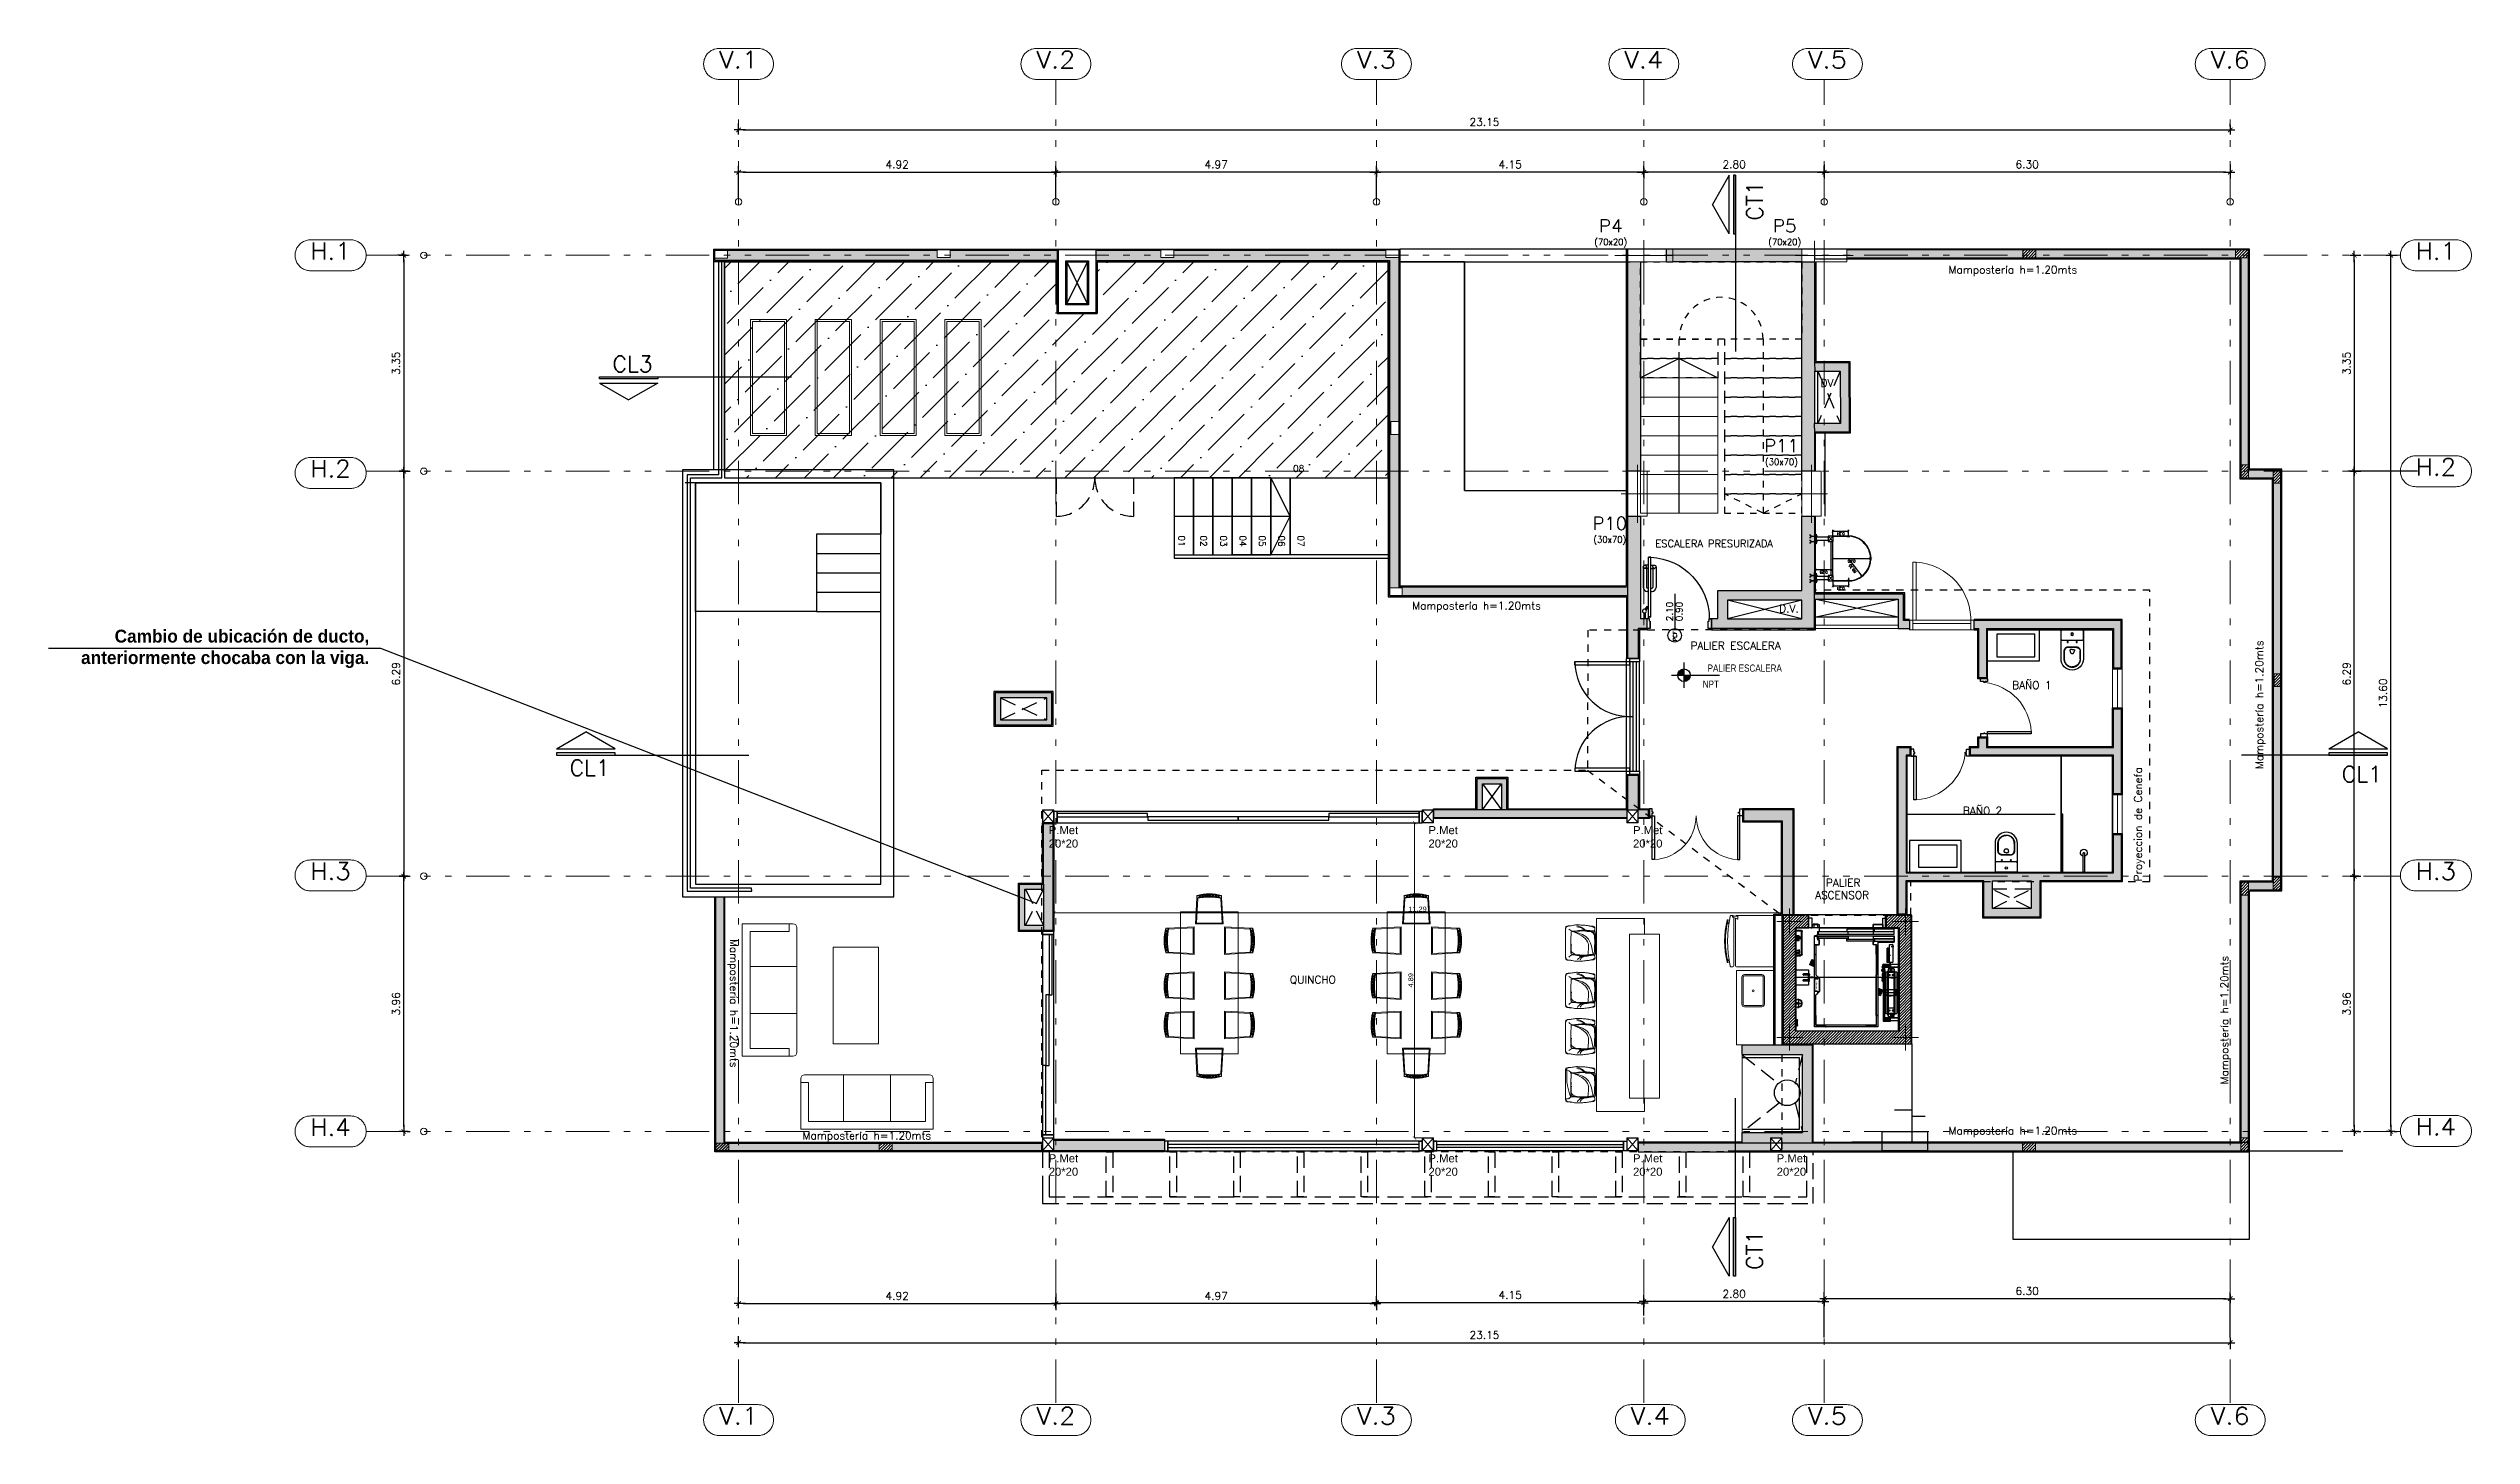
# Model space of a CAD drawing. Header units: metres. Extents: x 219 to 707, y -561 to -17.
# Drawn here: x 330.89 to 368.49, y -288.74 to -267.21 of the extents above; entities that cross this region are included whole.
import ezdxf
from ezdxf.enums import TextEntityAlignment as Align

# ---------------------------------------------------------------- set-up
doc = ezdxf.new("R2010")
doc.units = ezdxf.units.M
for name, pattern in [('CYPE_RAYA', [0.225, 0.1125, -0.1125]), ('CYPE_RAYAPUNTOPUNTO', [0.45, 0.225, -0.075, 0, -0.075, 0, -0.075]), ('HIDDEN', [0.375, 0.25, -0.125]), ('HIDDEN2', [4.7625, 3.175, -1.5875]), ('PHANTOM', [2.5, 1.25, -0.25, 0.25, -0.25, 0.25, -0.25])]:
    doc.linetypes.add(name, pattern=pattern)
for name, color, linetype in [('-SAN 01', 1, 'Continuous'), ('1', 1, 'Continuous'), ('2', 2, 'Continuous'), ('3', 3, 'Continuous'), ('6', 6, 'Continuous'), ('A-Aberturas', 2, 'Continuous'), ('A-ASCENSORES', 1, 'Continuous'), ('A-Balcon', 1, 'Continuous'), ('A-Equipamiento fijo', 253, 'Continuous'), ('A-Muros', 4, 'Continuous'), ('A-Pisos', 1, 'Continuous'), ('A-Proyección', 1, 'HIDDEN'), ('A-Revoques', 1, 'Continuous'), ('A-Texto', 3, 'Continuous'), ('Ab_perfileria', 2, 'Continuous'), ('Abert Nomen', 2, 'Continuous'), ('C-LINE', 8, 'PHANTOM'), ('CORRECCIONES', 1, 'Continuous'), ('CT-75-NIVEL', 1, 'Continuous'), ('Dr Ejes en bloque', 4, 'Continuous'), ('DR SOLAPE PILARES', 7, 'Continuous'), ('FASTENER', 252, 'Continuous'), ('Metalico', 1, 'Continuous'), ('PISO', 251, 'Continuous'), ('STEEL', 2, 'Continuous'), ('TCOTA', 1, 'Continuous')]:
    doc.layers.add(name, color=color, linetype=linetype)
doc.layers.add('0 VERIFICAR', color=255, linetype='Continuous', plot=False)
for name, color, linetype, lineweight in [('A-Equipamiento', 251, 'Continuous', 5), ('COTAS_ACOTACION', 2, 'Continuous', 0), ('COTAS_REF_LINEAS', 2, 'Continuous', 0), ('COTAS_REPLANTEO', 7, 'CYPE_RAYAPUNTOPUNTO', 0), ('DIMENSIONES', 1, 'Continuous', 13), ('ESC_ESCALON', 2, 'Continuous', 0), ('PILAR_DIM', 253, 'Continuous', 0), ('PILAR_EJES', 1, 'Continuous', 0), ('PILAR_HORMIGON', 5, 'Continuous', 20), ('PILAR_REF', 253, 'Continuous', 0)]:
    doc.layers.add(name, color=color, linetype=linetype, lineweight=lineweight)
for name, color, linetype, transparency in [('M-Muro hueco 11', 141, 'Continuous', 0.5), ('M1-Muro Común 20', 12, 'Continuous', 0.5), ('M3- Muro Hueco 15', 113, 'Continuous', 0.7), ('M6- Muro Comun Solo Azotea', 41, 'Continuous', 0.5)]:
    doc.layers.add(name, color=color, linetype=linetype, transparency=transparency)
doc.styles.add('1-50', font='arial.ttf', dxfattribs={"width": 1.1, "height": 0.075})
doc.styles.add('CYPETXT', font='romans', dxfattribs={"height": 0.2})
doc.styles.add('ROMANS', font='arial.ttf', dxfattribs={"width": 1.02, "height": 1.2})
doc.styles.get("Standard").update_dxf_attribs({"font": 'arial.ttf'})
doc.styles.add('T12', font='romans.shx', dxfattribs={"height": 0.12})
doc.styles.add('T25', font='romans.shx', dxfattribs={"height": 0.25})
doc.styles.add('T6', font='romans.shx', dxfattribs={"height": 0.06})
doc.styles.add('Tex20', font='romans.shx', dxfattribs={"height": 0.04})
doc.dimstyles.new('1-50', dxfattribs={"dimscale": 0, "dimtxt": 0.075, "dimasz": 0.05, "dimexe": 0, "dimexo": 0.025, "dimgap": 0.02, "dimtad": 1, "dimzin": 4, "dimdsep": 46, "dimtxsty": '1-50', "dimblk": 'ARCHTICK', "dimcen": 0.09, "dimclrd": 256, "dimclre": 8, "dimclrt": 2, "dimadec": 0, "dimazin": 3, "dimtfac": 1, "dimtofl": 0, "dimtmove": 2, "dimatfit": 3, "dimldrblk": 'OPEN90', "dimfxl": 1, "dimtolj": 1, "dimtzin": 0, "dimlwd": 18, "dimlwe": 18, "dimarcsym": 0})
doc.dimstyles.new('Cota20', dxfattribs={"dimtxt": 0.04, "dimasz": 0.04, "dimexe": 0.02, "dimexo": 0, "dimgap": 0.02, "dimtad": 1, "dimzin": 0, "dimdsep": 46, "dimtxsty": 'Tex20', "dimblk": 'ARCHTICK', "dimcen": 0.04, "dimclrd": 256, "dimclre": 256, "dimclrt": 6, "dimadec": 0, "dimazin": 0, "dimtfac": 1, "dimtofl": 0, "dimtmove": 0, "dimatfit": 3, "dimldrblk": 'OPEN30', "dimfxl": 0.02, "dimtolj": 1, "dimtzin": 0, "dimarcsym": 0})
doc.dimstyles.new('DIM50', dxfattribs={"dimtxt": 0.12, "dimasz": 0.07, "dimexe": 0.1, "dimexo": 0.05, "dimgap": 0.06, "dimtad": 1, "dimzin": 4, "dimdsep": 46, "dimtxsty": 'T12', "dimblk1": 'COTA1', "dimblk2": 'COTA1', "dimsah": 1, "dimcen": 0.07, "dimclrt": 3, "dimadec": 0, "dimazin": 0, "dimtfac": 1, "dimtmove": 2, "dimatfit": 0, "dimldrblk": 'COTA1', "dimfxl": 1, "dimtolj": 1, "dimtzin": 4, "dimarcsym": 0})

msp = doc.modelspace()

# ---------------------------------------------------------------- texts
at = {"layer": 'A-Texto', "transparency": 33554687, "style": 'T25'}
msp.add_text('CT1', height=0.25, rotation=90, dxfattribs=at).set_placement((357.49, -269.885))
at = {"layer": 'A-Texto'}
for s, height, style, p in [('Mampostería h=1.20mts', 0.12, 'T12', (360.375, -270.706)), ('CL3', 0.25, 'T25', (339.64, -272.236)), ('DV', 0.12, 'T12', (358.387, -272.467)), ('Mampostería h=1.20mts', 0.12, 'T12', (352.049, -275.922, 0)), ('D.V.', 0.12, 'T12', (357.745, -275.967)), ('PALIER ESCALERA', 0.12, 'T12', (356.368, -276.542, 0)), ('BAÑO 1', 0.12, 'T12', (361.361, -277.156)), ('CL1', 0.25, 'T25', (338.974, -278.505)), ('CL1', 0.25, 'T25', (366.479, -278.603)), ('BAÑO 2', 0.12, 'T12', (360.596, -279.106)), ('PALIER ', 0.12, 'T12', (358.471, -280.224, 0)), ('QUINCHO', 0.12, 'T12', (350.152, -281.728)), ('Mampostería h=1.20mts', 0.12, 'T12', (342.59, -284.148)), ('Mampostería h=1.20mts', 0.12, 'T12', (360.375, -284.072))]:
    msp.add_text(s, height=height, dxfattribs=dict(at, style=style)).set_placement(p)
for s, height, rotation, style, p in [('08', 0.1, 360, 'T12', (350.203, -273.783, 0)), ('01', 0.1, 270, 'T12', (348.423, -274.774, 0)), ('02', 0.1, 270, 'T12', (348.763, -274.774, 0)), ('03', 0.1, 270, 'T12', (349.073, -274.774, 0)), ('04', 0.1, 270, 'T12', (349.373, -274.774, 0)), ('05', 0.1, 270, 'T12', (349.673, -274.774, 0)), ('06', 0.1, 270, 'T12', (349.973, -274.774, 0)), ('07', 0.1, 270, 'T12', (350.273, -274.774, 0)), ('Mampostería h=1.20mts', 0.12, 90, 'T12', (365.256, -278.4, 0)), ('Proyeccion de Cenefa', 0.12, 90, 'T12', (363.375, -280.143)), ('Mampostería h=1.20mts', 0.12, 270, 'T12', (341.465, -281.037, 0)), ('Mampostería h=1.20mts', 0.12, 90, 'T12', (364.716, -283.293, 0)), ('CT1', 0.25, 90, 'T25', (357.489, -286.174, 0))]:
    msp.add_text(s, height=height, rotation=rotation, dxfattribs=dict(at, style=style)).set_placement(p)
at = {"layer": 'A-Texto', "transparency": 33554687, "style": 'T12'}
msp.add_text('ESCALERA PRESURIZADA', height=0.11261, dxfattribs=at).set_placement((355.825, -274.955))
at = {"layer": 'A-Texto', "insert": (358.303, -280.296, 0), "char_height": 0.12, "width": 0.954, "attachment_point": 1, "style": 'T12'}
msp.add_mtext('ASCENSOR', dxfattribs=at)
at = {"layer": 'Abert Nomen', "transparency": 33554687, "style": 'T6'}
for s, height, p in [('2.10', 0.1, (356.095, -276.103)), ('0.90', 0.1, (356.243, -276.103)), ('PCF', 0.06, (356.159, -276.414))]:
    msp.add_text(s, height=height, rotation=90, dxfattribs=at).set_placement(p)
at = {"layer": 'CORRECCIONES', "color": 114, "true_color": 0x139b48, "insert": (335.865, -276.235), "char_height": 0.2, "attachment_point": 3}
msp.add_mtext_dynamic_manual_height_columns('{\\fCentury Gothic|b1|i0|c0|p34;Cambio de ubicación de ducto, anteriormente chocaba con la viga.}', width=5.47184, gutter_width=0.75, heights=[0], dxfattribs=at)

# ---------------------------------------------------------------- blocks, each defined once
blk = doc.blocks.new('Flecha2')
for p, q in [((-0.35, -0.2), (0, 0)), ((0.35, -0.2), (0, 0)), ((-0.35, -0.2), (0.35, -0.2)), ((0.35, -0.25), (-0.35, -0.25)), ((-0.35, -0.25), (-0.35, -0.275)), ((-0.35, -0.275), (0.35, -0.275)), ((0.35, -0.275), (0.35, -0.25))]:
    blk.add_line(p, q)
blk = doc.blocks.new('Sillon3c')
for p, q in [((0, 0.65), (0, 0)), ((1.65, 0.7), (0.05, 0.7)), ((0.55, 0.7), (0.55, 0.1)), ((1.15, 0.7), (1.15, 0.1)), ((1.7, 0), (1.7, 0.65)), ((0.1, 0.6), (0, 0.6)), ((0.1, 0.1), (0.1, 0.6)), ((1.6, 0.6), (1.6, 0.1)), ((1.7, 0.6), (1.6, 0.6)), ((0, 0), (1.7, 0)), ((1.6, 0.1), (0.1, 0.1))]:
    blk.add_line(p, q)
for centre, start, end in [((0.05, 0.65), 90, 180), ((1.65, 0.65), 0, 90)]:
    blk.add_arc(centre, 0.05, start, end)
blk = doc.blocks.new('PLANTA TIPO 1$0$PLQABY')
at = {"layer": 'A-Equipamiento'}
for p, q in [((-0.345, 0.511), (-0.32, 0.059)), ((0.13, 0.511), (-0.345, 0.511)), ((0.115, 0.496), (-0.329, 0.496)), ((-0.329, 0.496), (-0.305, 0.072)), ((0.115, 0.496), (0.091, 0.072)), ((0.13, 0.511), (0.105, 0.059)), ((-0.32, 0.059), (-0.32, 0.032)), ((-0.32, 0.032), (-0.32, 0.021)), ((-0.28, 0.046), (-0.28, 0.032)), ((-0.255, 0.028), (-0.255, 0.043)), ((-0.232, 0.021), (-0.232, 0.035)), ((-0.207, 0.019), (-0.207, 0.033)), ((-0.187, 0.018), (-0.187, 0.032)), ((-0.162, 0.016), (-0.162, 0.031)), ((-0.142, 0.016), (-0.142, 0.03)), ((-0.117, 0.015), (-0.117, 0.03)), ((-0.097, 0.015), (-0.097, 0.03)), ((-0.072, 0.016), (-0.072, 0.03)), ((-0.052, 0.016), (-0.052, 0.031)), ((-0.027, 0.018), (-0.027, 0.032)), ((-0.007, 0.019), (-0.007, 0.033)), ((0.018, 0.021), (0.018, 0.035)), ((0.04, 0.028), (0.04, 0.043)), ((0.065, 0.046), (0.065, 0.032)), ((0.105, 0.059), (0.105, 0.032)), ((0.105, 0.032), (0.105, 0.021))]:
    blk.add_line(p, q, dxfattribs=at)
for centre, radius, start, end in [((-0.107, 1.012), 0.961, 257.1689, 269.9939), ((-0.107, 1.006), 0.97, 257.3429, 269.9941), ((-0.107, 0.808), 0.804, 254.6665, 269.9896), ((-0.107, 0.797), 0.804, 254.6665, 269.9896), ((-0.107, 0.935), 0.899, 258.9316, 269.9954), ((-0.065, 1.436), 1.406, 261.2017, 262.2348), ((-0.065, 1.452), 1.437, 261.3942, 262.4044), ((-0.107, 1.436), 1.406, 264.9005, 265.922), ((-0.107, 1.452), 1.437, 265.0115, 266.0107), ((-0.107, 1.436), 1.406, 266.7389, 267.7583), ((-0.107, 1.452), 1.437, 266.8098, 267.807), ((-0.107, 1.436), 1.406, 268.574, 269.5924), ((-0.107, 1.452), 1.437, 268.605, 269.6012), ((-0.107, 1.012), 0.961, 270.0061, 282.8311), ((-0.107, 1.006), 0.97, 270.0059, 282.6571), ((-0.107, 0.935), 0.899, 270.0046, 281.0684), ((-0.107, 0.808), 0.804, 270.0104, 285.3335), ((-0.107, 0.797), 0.804, 270.0104, 285.3335), ((-0.107, 1.436), 1.406, 270.4076, 271.426), ((-0.107, 1.452), 1.437, 270.3988, 271.395), ((-0.107, 1.436), 1.406, 272.2417, 273.2611), ((-0.107, 1.452), 1.437, 272.193, 273.1902), ((-0.107, 1.436), 1.406, 274.078, 275.0995), ((-0.107, 1.452), 1.437, 273.9893, 274.9885), ((-0.15, 1.436), 1.406, 277.7652, 278.7983), ((-0.15, 1.452), 1.437, 277.5956, 278.6058)]:
    blk.add_arc(centre, radius, start, end, dxfattribs=at)
blk = doc.blocks.new('P230+cd23f_p')
at = {"layer": 'A-Equipamiento fijo'}
for p, q in [((-146, 0), (146, 0)), ((146, 0), (147, 0)), ((162, 0), (170, 0)), ((-174, -4), (-174, -445)), ((-172, -10), (-172, -139)), ((-172, -10), (-172, -10)), ((-172, -10), (-172, -139)), ((-172, -139), (-172, -139)), ((-170, 0), (-162, 0)), ((-162, 0), (-148, 0)), ((-152, -159), (152, -159)), ((-152, -159), (-152, -159)), ((-152, -159), (152, -159)), ((-148, 0), (-148, 0)), ((-148, 0), (-147, 0)), ((-147, 0), (-146, 0)), ((-129, -445), (-129, -327)), ((-123, -445), (-123, -327)), ((-65, -263), (65, -263)), ((-65, -269), (65, -269)), ((-34, -304), (-34, -303)), ((34, -303), (34, -304)), ((123, -327), (123, -445)), ((129, -327), (129, -445)), ((147, 0), (148, 0)), ((148, 0), (148, 0)), ((148, 0), (162, 0)), ((152, -159), (152, -159)), ((172, -139), (172, -10)), ((172, -10), (172, -10)), ((172, -139), (172, -10)), ((172, -139), (172, -139)), ((174, -445), (174, -4))]:
    blk.add_line(p, q, dxfattribs=at)
for points in [[(-172, -139, 0), (-172, -140, 0), (-172, -142, 0), (-172, -144, 0), (-171, -145, 0), (-171, -147, 0), (-170, -148, 0), (-169, -150, 0), (-168, -151, 0), (-167, -153, 0), (-166, -154, 0), (-164, -155, 0), (-163, -156, 0), (-161, -157, 0), (-160, -157, 0), (-158, -158, 0), (-157, -158, 0), (-155, -159, 0), (-154, -159, 0), (-152, -159, 0)], [(-172, -139, 0), (-172, -140, 0), (-172, -141, 0), (-172, -142, 0), (-172, -143, 0), (-172, -144, 0), (-171, -145, 0), (-171, -146, 0), (-171, -147, 0), (-170, -148, 0), (-170, -149, 0), (-169, -150, 0), (-169, -150, 0), (-168, -151, 0), (-167, -152, 0), (-167, -153, 0), (-166, -154, 0), (-165, -154, 0), (-164, -155, 0), (-163, -155, 0), (-163, -156, 0), (-162, -157, 0), (-161, -157, 0), (-160, -157, 0), (-159, -158, 0), (-158, -158, 0), (-157, -158, 0), (-156, -158, 0), (-155, -159, 0), (-154, -159, 0), (-153, -159, 0), (-152, -159, 0)], [(-129, -327, 0), (-129, -324, 0), (-128, -320, 0), (-128, -317, 0), (-127, -313, 0), (-126, -310, 0), (-125, -306, 0), (-124, -303, 0), (-123, -299, 0), (-121, -296, 0), (-119, -293, 0), (-117, -290, 0), (-115, -287, 0), (-113, -284, 0), (-110, -282, 0), (-108, -279, 0), (-105, -277, 0), (-102, -275, 0), (-99, -273, 0), (-96, -271, 0), (-93, -269, 0), (-89, -268, 0), (-86, -267, 0), (-82, -266, 0), (-79, -265, 0), (-75, -264, 0), (-72, -264, 0), (-68, -263, 0), (-65, -263, 0)], [(-65, -269, 0), (-66, -269, 0), (-68, -269, 0), (-69, -269, 0), (-70, -269, 0), (-71, -269, 0), (-72, -269, 0), (-73, -269, 0), (-74, -269, 0), (-75, -270, 0), (-76, -270, 0), (-77, -270, 0), (-79, -270, 0), (-80, -270, 0), (-81, -271, 0), (-82, -271, 0), (-83, -271, 0), (-84, -272, 0), (-85, -272, 0), (-85, -272, 0), (-86, -273, 0), (-87, -273, 0), (-88, -273, 0), (-89, -274, 0), (-90, -274, 0), (-90, -274, 0), (-91, -275, 0), (-92, -275, 0), (-92, -275, 0), (-93, -276, 0), (-94, -276, 0), (-94, -276, 0), (-95, -277, 0), (-95, -277, 0), (-96, -277, 0), (-97, -278, 0), (-97, -278, 0), (-98, -279, 0), (-99, -279, 0), (-100, -280, 0), (-101, -281, 0), (-101, -281, 0), (-102, -282, 0), (-102, -282, 0), (-103, -283, 0), (-104, -283, 0), (-104, -284, 0), (-105, -284, 0), (-105, -285, 0), (-106, -285, 0), (-106, -285, 0), (-106, -286, 0), (-107, -286, 0), (-107, -287, 0), (-108, -288, 0), (-109, -289, 0), (-110, -289, 0), (-110, -290, 0), (-111, -291, 0), (-112, -292, 0), (-112, -293, 0), (-113, -294, 0), (-114, -295, 0), (-114, -296, 0), (-115, -296, 0), (-115, -297, 0), (-115, -297, 0), (-116, -298, 0), (-116, -299, 0), (-116, -299, 0), (-116, -299, 0), (-117, -300, 0), (-117, -300, 0), (-117, -300, 0), (-117, -301, 0), (-117, -301, 0), (-118, -302, 0), (-118, -302, 0), (-118, -303, 0), (-118, -303, 0), (-119, -304, 0), (-119, -305, 0), (-120, -307, 0), (-120, -308, 0), (-121, -309, 0), (-121, -311, 0), (-122, -313, 0), (-122, -314, 0), (-122, -316, 0), (-123, -317, 0), (-123, -318, 0), (-123, -319, 0), (-123, -320, 0), (-123, -321, 0), (-123, -322, 0), (-123, -323, 0), (-123, -323, 0), (-123, -324, 0), (-123, -325, 0), (-123, -325, 0), (-123, -326, 0), (-123, -326, 0), (-123, -326, 0), (-123, -326, 0), (-123, -327, 0), (-123, -327, 0), (-123, -327, 0), (-123, -327, 0)], [(0, -300, 0), (-7, -300, 0), (-13, -301, 0), (-20, -302, 0), (-27, -302, 0), (-34, -303, 0)], [(-23, -352, 0), (-25, -349, 0), (-26, -346, 0), (-28, -343, 0), (-29, -340, 0), (-30, -337, 0), (-31, -333, 0), (-32, -329, 0), (-33, -325, 0), (-33, -321, 0)], [(-15, -359, 0), (-17, -359, 0), (-18, -358, 0), (-19, -357, 0), (-20, -357, 0), (-21, -356, 0), (-22, -355, 0), (-22, -354, 0), (-23, -353, 0), (-23, -352, 0)], [(0, -363, 0), (-3, -362, 0), (-5, -362, 0), (-8, -362, 0), (-10, -361, 0), (-13, -360, 0), (-15, -359, 0)], [(0, -300, 0), (7, -300, 0), (13, -301, 0), (20, -302, 0), (27, -302, 0), (34, -303, 0)], [(15, -359, 0), (13, -360, 0), (10, -361, 0), (8, -362, 0), (5, -362, 0), (3, -362, 0), (0, -363, 0)], [(23, -352, 0), (23, -353, 0), (22, -355, 0), (21, -356, 0), (20, -357, 0), (19, -357, 0), (18, -358, 0), (17, -359, 0), (15, -359, 0)], [(33, -321, 0), (33, -325, 0), (32, -329, 0), (31, -333, 0), (30, -337, 0), (29, -341, 0), (27, -345, 0), (25, -349, 0), (23, -352, 0)], [(65, -263, 0), (68, -263, 0), (72, -264, 0), (75, -264, 0), (79, -265, 0), (82, -266, 0), (86, -267, 0), (89, -268, 0), (93, -269, 0), (96, -271, 0), (99, -273, 0), (102, -275, 0), (105, -277, 0), (108, -279, 0), (110, -282, 0), (113, -284, 0), (115, -287, 0), (117, -290, 0), (119, -293, 0), (121, -296, 0), (123, -299, 0), (124, -303, 0), (125, -306, 0), (126, -310, 0), (127, -313, 0), (128, -317, 0), (128, -320, 0), (129, -324, 0), (129, -327, 0)], [(65, -269, 0), (66, -269, 0), (68, -269, 0), (69, -269, 0), (70, -269, 0), (71, -269, 0), (72, -269, 0), (73, -269, 0), (74, -269, 0), (75, -270, 0), (76, -270, 0), (77, -270, 0), (79, -270, 0), (80, -270, 0), (81, -271, 0), (82, -271, 0), (83, -271, 0), (84, -272, 0), (85, -272, 0), (85, -272, 0), (86, -273, 0), (87, -273, 0), (88, -273, 0), (89, -274, 0), (90, -274, 0), (91, -275, 0), (92, -275, 0), (92, -275, 0), (93, -276, 0), (94, -276, 0), (94, -277, 0), (95, -277, 0), (96, -277, 0), (97, -278, 0), (97, -278, 0), (98, -279, 0), (99, -279, 0), (100, -280, 0), (101, -281, 0), (101, -281, 0), (102, -282, 0), (103, -282, 0), (104, -283, 0), (105, -284, 0), (106, -285, 0), (106, -286, 0), (107, -286, 0), (108, -287, 0), (108, -288, 0), (109, -289, 0), (110, -290, 0), (111, -290, 0), (111, -291, 0), (112, -292, 0), (113, -293, 0), (114, -295, 0), (114, -296, 0), (115, -297, 0), (115, -297, 0), (116, -298, 0), (116, -299, 0), (116, -299, 0), (117, -299, 0), (117, -300, 0), (117, -300, 0), (117, -301, 0), (117, -301, 0), (118, -302, 0), (118, -303, 0), (118, -303, 0), (119, -304, 0), (119, -305, 0), (120, -307, 0), (120, -308, 0), (121, -310, 0), (122, -312, 0), (122, -314, 0), (122, -316, 0), (123, -317, 0), (123, -318, 0), (123, -319, 0), (123, -320, 0), (123, -321, 0), (123, -322, 0), (123, -323, 0), (123, -323, 0), (123, -324, 0), (123, -325, 0), (123, -325, 0), (123, -326, 0), (123, -326, 0), (123, -326, 0), (123, -327, 0), (123, -327, 0), (123, -327, 0), (123, -327, 0)], [(152, -159, 0), (154, -159, 0), (156, -158, 0), (157, -158, 0), (159, -158, 0), (161, -157, 0), (162, -156, 0), (163, -155, 0), (165, -154, 0), (166, -153, 0), (167, -152, 0), (168, -151, 0), (169, -149, 0), (170, -148, 0), (171, -146, 0), (171, -145, 0), (172, -143, 0), (172, -142, 0), (172, -140, 0), (172, -139, 0)], [(152, -159, 0), (153, -159, 0), (154, -159, 0), (155, -159, 0), (156, -158, 0), (157, -158, 0), (158, -158, 0), (159, -157, 0), (160, -157, 0), (161, -157, 0), (162, -156, 0), (163, -156, 0), (164, -155, 0), (165, -154, 0), (166, -154, 0), (166, -153, 0), (167, -152, 0), (168, -152, 0), (168, -151, 0), (169, -150, 0), (170, -149, 0), (170, -148, 0), (171, -147, 0), (171, -146, 0), (171, -145, 0), (172, -144, 0), (172, -143, 0), (172, -142, 0), (172, -141, 0), (172, -140, 0), (172, -139, 0), (172, -139, 0)], [(0, -574, 0), (0, -574, 0), (-1, -574, 0), (-1, -574, 0), (-1, -574, 0), (-1, -574, 0), (-1, -574, 0), (-1, -574, 0), (-1, -574, 0), (-5, -574, 0), (-10, -573, 0), (-13, -573, 0), (-13, -573, 0), (-13, -573, 0), (-13, -573, 0), (-13, -573, 0), (-13, -573, 0), (-13, -573, 0), (-13, -573, 0), (-13, -573, 0), (-13, -573, 0), (-16, -573, 0), (-20, -572, 0), (-24, -572, 0), (-29, -571, 0), (-29, -570, 0), (-30, -570, 0), (-30, -570, 0), (-31, -570, 0), (-31, -570, 0), (-32, -570, 0), (-32, -570, 0), (-33, -570, 0), (-35, -569, 0), (-37, -568, 0), (-40, -567, 0), (-43, -567, 0), (-43, -567, 0), (-43, -566, 0), (-43, -566, 0), (-44, -566, 0), (-44, -566, 0), (-44, -566, 0), (-44, -566, 0), (-47, -565, 0), (-50, -564, 0), (-53, -563, 0), (-53, -563, 0), (-53, -562, 0), (-53, -562, 0), (-53, -562, 0), (-54, -562, 0), (-56, -561, 0), (-60, -559, 0), (-64, -557, 0), (-67, -555, 0), (-72, -552, 0), (-74, -551, 0), (-74, -550, 0), (-74, -550, 0), (-75, -550, 0), (-75, -550, 0), (-75, -550, 0), (-75, -550, 0), (-75, -549, 0), (-80, -546, 0), (-84, -543, 0), (-87, -540, 0), (-88, -539, 0), (-89, -539, 0), (-89, -538, 0), (-89, -538, 0), (-89, -538, 0), (-89, -538, 0), (-90, -538, 0), (-92, -535, 0), (-95, -532, 0), (-97, -530, 0), (-98, -528, 0), (-98, -528, 0), (-98, -528, 0), (-98, -528, 0), (-99, -528, 0), (-99, -528, 0), (-99, -528, 0), (-99, -528, 0), (-101, -525, 0), (-103, -522, 0), (-104, -521, 0), (-104, -521, 0), (-105, -520, 0), (-105, -520, 0), (-105, -519, 0), (-106, -519, 0), (-106, -518, 0), (-107, -517, 0), (-109, -513, 0), (-110, -511, 0), (-111, -510, 0), (-111, -510, 0), (-111, -510, 0), (-112, -509, 0), (-112, -509, 0), (-112, -509, 0), (-112, -509, 0), (-112, -509, 0), (-112, -509, 0), (-112, -509, 0), (-112, -509, 0), (-112, -509, 0), (-112, -509, 0), (-112, -509, 0), (-112, -509, 0), (-112, -509, 0), (-112, -509, 0), (-112, -509, 0), (-112, -509, 0), (-112, -509, 0), (-112, -509, 0), (-112, -509, 0), (-112, -508, 0), (-113, -507, 0), (-113, -506, 0), (-113, -506, 0), (-113, -506, 0), (-114, -506, 0), (-114, -505, 0), (-114, -505, 0), (-114, -505, 0), (-116, -501, 0), (-118, -498, 0), (-119, -494, 0), (-121, -490, 0), (-121, -489, 0), (-121, -488, 0), (-121, -488, 0), (-121, -488, 0), (-122, -488, 0), (-122, -487, 0), (-122, -487, 0), (-123, -484, 0), (-124, -480, 0), (-124, -479, 0), (-124, -478, 0), (-125, -477, 0), (-125, -477, 0), (-125, -476, 0), (-125, -475, 0), (-126, -474, 0), (-127, -469, 0), (-127, -467, 0), (-127, -467, 0), (-127, -466, 0), (-127, -466, 0), (-127, -466, 0), (-127, -466, 0), (-128, -464, 0), (-128, -459, 0), (-129, -454, 0), (-129, -450, 0), (-129, -445, 0)], [(-123, -445, 0), (-123, -454, 0), (-122, -464, 0), (-120, -473, 0), (-118, -483, 0), (-114, -492, 0), (-110, -501, 0), (-105, -509, 0), (-100, -518, 0), (-94, -525, 0), (-87, -532, 0), (-80, -539, 0), (-72, -545, 0), (-64, -550, 0), (-56, -555, 0), (-47, -559, 0), (-38, -562, 0), (-29, -565, 0), (-19, -567, 0), (-10, -568, 0), (0, -568, 0)], [(129, -445, 0), (129, -449, 0), (129, -453, 0), (128, -457, 0), (128, -462, 0), (127, -464, 0), (127, -464, 0), (127, -465, 0), (127, -465, 0), (127, -465, 0), (127, -466, 0), (127, -466, 0), (127, -466, 0), (126, -470, 0), (126, -474, 0), (125, -475, 0), (125, -476, 0), (125, -477, 0), (125, -478, 0), (124, -479, 0), (123, -483, 0), (122, -486, 0), (122, -487, 0), (122, -487, 0), (122, -487, 0), (122, -487, 0), (122, -487, 0), (122, -487, 0), (122, -487, 0), (122, -487, 0), (120, -492, 0), (118, -497, 0), (116, -501, 0), (114, -506, 0), (113, -506, 0), (113, -506, 0), (113, -506, 0), (113, -506, 0), (113, -506, 0), (113, -507, 0), (113, -507, 0), (113, -507, 0), (112, -508, 0), (112, -509, 0), (112, -509, 0), (112, -509, 0), (112, -509, 0), (112, -509, 0), (112, -509, 0), (112, -509, 0), (112, -509, 0), (112, -509, 0), (111, -511, 0), (110, -512, 0), (109, -514, 0), (108, -515, 0), (107, -517, 0), (106, -518, 0), (105, -520, 0), (103, -523, 0), (100, -526, 0), (100, -526, 0), (100, -527, 0), (99, -527, 0), (99, -528, 0), (99, -528, 0), (98, -528, 0), (98, -529, 0), (98, -529, 0), (96, -531, 0), (93, -534, 0), (91, -536, 0), (91, -536, 0), (91, -537, 0), (90, -537, 0), (90, -537, 0), (90, -537, 0), (90, -538, 0), (86, -541, 0), (82, -544, 0), (78, -547, 0), (77, -548, 0), (76, -549, 0), (76, -549, 0), (76, -549, 0), (76, -549, 0), (76, -549, 0), (76, -549, 0), (76, -549, 0), (75, -549, 0), (72, -552, 0), (68, -555, 0), (63, -557, 0), (61, -559, 0), (58, -560, 0), (55, -561, 0), (55, -561, 0), (55, -562, 0), (55, -562, 0), (54, -562, 0), (54, -562, 0), (54, -562, 0), (54, -562, 0), (53, -562, 0), (48, -564, 0), (46, -565, 0), (45, -566, 0), (45, -566, 0), (45, -566, 0), (45, -566, 0), (45, -566, 0), (45, -566, 0), (44, -566, 0), (41, -567, 0), (38, -568, 0), (37, -568, 0), (36, -569, 0), (36, -569, 0), (35, -569, 0), (34, -569, 0), (33, -570, 0), (32, -570, 0), (27, -571, 0), (21, -572, 0), (16, -573, 0), (15, -573, 0), (15, -573, 0), (15, -573, 0), (14, -573, 0), (13, -573, 0), (12, -573, 0), (9, -574, 0), (4, -574, 0), (1, -574, 0), (1, -574, 0), (1, -574, 0), (1, -574, 0), (1, -574, 0), (1, -574, 0), (1, -574, 0), (0, -574, 0), (0, -574, 0)], [(123, -445, 0), (123, -454, 0), (122, -464, 0), (120, -473, 0), (118, -483, 0), (114, -492, 0), (110, -501, 0), (105, -509, 0), (100, -518, 0), (94, -525, 0), (87, -532, 0), (80, -539, 0), (72, -545, 0), (64, -550, 0), (56, -555, 0), (47, -559, 0), (38, -562, 0), (29, -565, 0), (19, -567, 0), (10, -568, 0), (0, -568, 0)]]:
    blk.add_polyline3d(points, dxfattribs=at)
for centre, radius in [((-70, -184), 9), ((0, -63), 20), ((0, -63), 17), ((70, -184), 9)]:
    blk.add_circle(centre, radius, dxfattribs=at)
for centre, radius, start, end in [((-170, -4), 4, 90, 180), ((-162, -10), 10, 114.5584, 175.4865), ((-162, -10), 10, 175.4978, 180), ((-162, -10), 10, 89.9998, 112.3626), ((-162, -10), 10, 112.355, 114.5705), ((104, -308), 138, 178.1307, 185.1864), ((-104, -308), 138, 354.8136, 1.8693), ((162, -10), 10, 67.6393, 90.0002), ((162, -10), 10, 4.524, 65.4626), ((162, -10), 10, 65.4505, 67.6469), ((170, -4), 4, 0, 90), ((162, -10), 10, 0, 4.5127), ((0, -445), 174, 180, 0)]:
    blk.add_arc(centre, radius, start, end, dxfattribs=at)
blk = doc.blocks.new('Ducha')
for p, q in [((-0.008, 0.3), (0.008, 0.3)), ((-0.008, 0.3), (-0.008, 0)), ((-0.008, 0), (0.008, 0)), ((0.008, 0), (0.008, 0.3))]:
    blk.add_line(p, q)
blk.add_arc((0, 0.3), 0.0534, 278.1194, 261.8806)
blk = doc.blocks.new('ASCENSOR PT')
for p, q in [((0.339, 0.583), (0.339, 1.898)), ((0.339, 1.898), (1.325, 1.898)), ((0.513, 1.895), (0.513, 1.874)), ((0.514, 1.895), (0.513, 1.895)), ((0.514, 1.874), (0.514, 1.895)), ((0.514, 1.874), (0.514, 1.895)), ((0.514, 1.895), (0.515, 1.895)), ((0.515, 1.895), (0.515, 1.874)), ((1.149, 1.898), (1.141, 1.898)), ((1.141, 1.898), (1.141, 1.897)), ((1.141, 1.897), (1.149, 1.897)), ((1.15, 1.895), (1.149, 1.895)), ((1.149, 1.895), (1.149, 1.874)), ((1.15, 1.874), (1.15, 1.896)), ((1.15, 1.874), (1.15, 1.895)), ((1.151, 1.896), (1.151, 1.874)), ((1.325, 1.898), (1.325, 0.618)), ((1.588, 1.883), (1.588, 1.783)), ((1.598, 1.883), (1.588, 1.883)), ((1.598, 1.863), (1.598, 1.883)), ((1.61, 1.883), (1.608, 1.883)), ((1.608, 1.883), (1.608, 1.783)), ((1.61, 1.783), (1.61, 1.883)), ((0.01, 1.806), (0.194, 1.806)), ((0.01, 1.806), (0.01, 0.931)), ((0.01, 1.765), (0.239, 1.765)), ((0.01, 1.759), (0.239, 1.759)), ((0.046, 1.051), (0.046, 1.686)), ((0.069, 1.691), (0.051, 1.691)), ((0.069, 1.701), (0.069, 1.037)), ((0.085, 1.701), (0.069, 1.701)), ((0.078, 1.701), (0.078, 1.601)), ((0.087, 1.701), (0.078, 1.701)), ((0.188, 1.694), (0.078, 1.694)), ((0.188, 1.684), (0.078, 1.684)), ((0.188, 1.601), (0.078, 1.601)), ((0.118, 1.644), (0.082, 1.644)), ((0.083, 1.706), (0.083, 1.694)), ((0.083, 1.706), (0.087, 1.706)), ((0.084, 1.756), (0.084, 1.759)), ((0.105, 1.759), (0.084, 1.759)), ((0.084, 1.756), (0.105, 1.756)), ((0.085, 1.701), (0.085, 1.037)), ((0.087, 1.734), (0.087, 1.694)), ((0.089, 1.756), (0.089, 1.759)), ((0.09, 1.65), (0.101, 1.656)), ((0.09, 1.638), (0.09, 1.65)), ((0.101, 1.632), (0.09, 1.638)), ((0.12, 1.738), (0.091, 1.738)), ((0.092, 1.734), (0.092, 1.694)), ((0.094, 1.759), (0.094, 1.755)), ((0.1, 1.756), (0.1, 1.759)), ((0.101, 1.658), (0.101, 1.629)), ((0.101, 1.656), (0.111, 1.65)), ((0.111, 1.638), (0.101, 1.632)), ((0.108, 1.754), (0.108, 1.754)), ((0.11, 1.759), (0.11, 1.755)), ((0.11, 1.759), (0.155, 1.759)), ((0.111, 1.755), (0.11, 1.756)), ((0.125, 1.754), (0.111, 1.754)), ((0.111, 1.65), (0.111, 1.638)), ((0.12, 1.756), (0.114, 1.754)), ((0.115, 1.751), (0.121, 1.754)), ((0.12, 1.706), (0.12, 1.74)), ((0.128, 1.74), (0.12, 1.74)), ((0.145, 1.706), (0.12, 1.706)), ((0.128, 1.706), (0.12, 1.706)), ((0.124, 1.757), (0.122, 1.757)), ((0.122, 1.754), (0.124, 1.754)), ((0.124, 1.754), (0.124, 1.757)), ((0.128, 1.714), (0.128, 1.74)), ((0.137, 1.714), (0.128, 1.714)), ((0.13, 1.714), (0.13, 1.749)), ((0.13, 1.714), (0.135, 1.714)), ((0.133, 1.759), (0.133, 1.768)), ((0.133, 1.706), (0.133, 1.764)), ((0.135, 1.714), (0.135, 1.749)), ((0.145, 1.74), (0.137, 1.74)), ((0.137, 1.714), (0.137, 1.74)), ((0.14, 1.754), (0.154, 1.754)), ((0.141, 1.754), (0.141, 1.757)), ((0.141, 1.757), (0.144, 1.757)), ((0.144, 1.754), (0.141, 1.754)), ((0.259, 1.808), (0.144, 1.808)), ((0.144, 1.808), (0.144, 1.77)), ((0.144, 1.77), (0.239, 1.77)), ((0.151, 1.751), (0.145, 1.754)), ((0.145, 1.706), (0.145, 1.74)), ((0.175, 1.738), (0.145, 1.738)), ((0.146, 1.756), (0.152, 1.754)), ((0.184, 1.644), (0.147, 1.644)), ((0.155, 1.759), (0.155, 1.755)), ((0.155, 1.755), (0.156, 1.756)), ((0.155, 1.65), (0.165, 1.656)), ((0.155, 1.638), (0.155, 1.65)), ((0.165, 1.632), (0.155, 1.638)), ((0.158, 1.754), (0.158, 1.754)), ((0.16, 1.759), (0.181, 1.759)), ((0.181, 1.756), (0.16, 1.756)), ((0.163, 1.793), (0.179, 1.793)), ((0.163, 1.779), (0.179, 1.779)), ((0.165, 1.658), (0.165, 1.629)), ((0.165, 1.656), (0.176, 1.65)), ((0.176, 1.638), (0.165, 1.632)), ((0.166, 1.756), (0.166, 1.759)), ((0.171, 1.759), (0.171, 1.755)), ((0.174, 1.734), (0.174, 1.694)), ((0.176, 1.65), (0.176, 1.638)), ((0.177, 1.756), (0.177, 1.759)), ((0.179, 1.734), (0.179, 1.694)), ((0.183, 1.706), (0.179, 1.706)), ((0.188, 1.701), (0.179, 1.701)), ((0.196, 1.701), (0.18, 1.701)), ((0.18, 1.037), (0.18, 1.701)), ((0.181, 1.756), (0.181, 1.759)), ((0.183, 1.706), (0.183, 1.694)), ((0.188, 1.701), (0.188, 1.601)), ((0.196, 1.037), (0.196, 1.701)), ((0.214, 1.691), (0.196, 1.691)), ((0.199, 1.793), (0.215, 1.793)), ((0.199, 1.779), (0.215, 1.779)), ((0.219, 1.051), (0.219, 1.686)), ((0.239, 0.928), (0.239, 1.808)), ((0.259, 0.928), (0.259, 1.808)), ((0.339, 1.722), (0.339, 1.713)), ((0.339, 1.713), (0.34, 1.713)), ((0.34, 1.713), (0.34, 1.722)), ((0.341, 1.723), (0.362, 1.723)), ((0.362, 1.723), (0.341, 1.723)), ((0.362, 1.723), (0.344, 1.723)), ((0.344, 1.723), (0.344, 1.722)), ((0.344, 1.722), (0.362, 1.722)), ((0.363, 1.871), (0.363, 1.724)), ((0.363, 1.721), (0.363, 1.405)), ((0.364, 1.724), (0.364, 1.871)), ((0.364, 1.721), (0.364, 1.405)), ((0.512, 1.873), (0.365, 1.873)), ((0.365, 1.873), (0.512, 1.873)), ((0.516, 1.873), (1.148, 1.873)), ((0.516, 1.873), (1.148, 1.873)), ((1.299, 1.873), (1.152, 1.873)), ((1.152, 1.873), (1.299, 1.873)), ((1.3, 1.871), (1.3, 1.724)), ((1.3, 1.721), (1.3, 1.405)), ((1.301, 1.724), (1.301, 1.871)), ((1.301, 1.721), (1.301, 1.405)), ((1.302, 1.723), (1.322, 1.723)), ((1.322, 1.723), (1.302, 1.723)), ((1.302, 1.723), (1.32, 1.723)), ((1.32, 1.722), (1.302, 1.722)), ((1.32, 1.723), (1.32, 1.722)), ((1.322, 1.723), (1.322, 1.723)), ((1.515, 1.547), (1.512, 1.547)), ((1.512, 1.547), (1.512, 1.518)), ((1.577, 1.534), (1.512, 1.534)), ((1.577, 1.531), (1.512, 1.531)), ((1.515, 1.518), (1.512, 1.518)), ((1.515, 1.547), (1.515, 1.534)), ((1.515, 1.531), (1.515, 1.518)), ((1.567, 1.597), (1.567, 1.592)), ((1.589, 1.597), (1.567, 1.597)), ((1.577, 1.592), (1.567, 1.592)), ((1.61, 1.59), (1.567, 1.59)), ((1.567, 1.59), (1.567, 1.534)), ((1.567, 1.531), (1.567, 1.475)), ((1.609, 1.533), (1.569, 1.533)), ((1.577, 1.592), (1.577, 1.59)), ((1.577, 1.534), (1.577, 1.531)), ((1.577, 1.531), (1.577, 1.534)), ((1.584, 1.873), (1.613, 1.873)), ((1.584, 1.793), (1.613, 1.793)), ((1.586, 1.875), (1.586, 1.873)), ((1.586, 1.873), (1.587, 1.873)), ((1.587, 1.872), (1.586, 1.872)), ((1.586, 1.872), (1.586, 1.87)), ((1.586, 1.793), (1.586, 1.795)), ((1.587, 1.793), (1.586, 1.793)), ((1.586, 1.79), (1.586, 1.792)), ((1.586, 1.792), (1.587, 1.792)), ((1.587, 1.873), (1.587, 1.872)), ((1.587, 1.792), (1.587, 1.793)), ((1.588, 1.877), (1.588, 1.877)), ((1.588, 1.868), (1.588, 1.877)), ((1.588, 1.868), (1.588, 1.868)), ((1.588, 1.797), (1.588, 1.788)), ((1.588, 1.797), (1.588, 1.797)), ((1.588, 1.788), (1.588, 1.788)), ((1.598, 1.783), (1.588, 1.783)), ((1.589, 1.597), (1.589, 1.59)), ((1.589, 1.553), (1.589, 1.513)), ((1.595, 1.806), (1.595, 1.86)), ((1.595, 1.856), (1.595, 1.809)), ((1.597, 1.858), (1.597, 1.858)), ((1.597, 1.808), (1.597, 1.808)), ((1.608, 1.875), (1.598, 1.875)), ((1.598, 1.874), (1.608, 1.874)), ((1.598, 1.871), (1.608, 1.871)), ((1.598, 1.87), (1.608, 1.87)), ((1.598, 1.863), (1.598, 1.863)), ((1.598, 1.856), (1.598, 1.809)), ((1.598, 1.809), (1.598, 1.856)), ((1.598, 1.803), (1.598, 1.783)), ((1.598, 1.803), (1.598, 1.803)), ((1.598, 1.795), (1.608, 1.795)), ((1.598, 1.794), (1.608, 1.794)), ((1.598, 1.791), (1.608, 1.791)), ((1.608, 1.79), (1.598, 1.79)), ((1.599, 1.858), (1.599, 1.858)), ((1.599, 1.808), (1.599, 1.808)), ((1.6, 1.856), (1.6, 1.809)), ((1.6, 1.809), (1.6, 1.856)), ((1.602, 1.858), (1.602, 1.858)), ((1.602, 1.808), (1.602, 1.808)), ((1.603, 1.856), (1.603, 1.809)), ((1.603, 1.809), (1.603, 1.856)), ((1.604, 1.858), (1.604, 1.858)), ((1.604, 1.808), (1.604, 1.808)), ((1.605, 1.856), (1.605, 1.809)), ((1.605, 1.809), (1.605, 1.856)), ((1.607, 1.858), (1.607, 1.858)), ((1.607, 1.808), (1.607, 1.808)), ((1.608, 1.809), (1.608, 1.856)), ((1.608, 1.783), (1.61, 1.783)), ((1.61, 1.475), (1.61, 1.59)), ((0.056, 1.401), (0.042, 1.401)), ((0.056, 1.388), (0.042, 1.388)), ((0.056, 1.375), (0.042, 1.375)), ((0.056, 1.362), (0.042, 1.362)), ((0.056, 1.349), (0.042, 1.349)), ((0.056, 1.336), (0.042, 1.336)), ((0.045, 1.414), (0.221, 1.414)), ((0.045, 1.414), (0.045, 1.407)), ((0.05, 1.405), (0.045, 1.407)), ((0.05, 1.332), (0.045, 1.33)), ((0.045, 1.33), (0.045, 1.324)), ((0.045, 1.324), (0.221, 1.324)), ((0.046, 1.369), (0.219, 1.369)), ((0.049, 1.394), (0.049, 1.408)), ((0.05, 1.397), (0.049, 1.396)), ((0.049, 1.396), (0.049, 1.393)), ((0.049, 1.395), (0.049, 1.381)), ((0.05, 1.392), (0.049, 1.393)), ((0.05, 1.384), (0.049, 1.383)), ((0.049, 1.383), (0.049, 1.38)), ((0.049, 1.382), (0.049, 1.368)), ((0.05, 1.379), (0.049, 1.38)), ((0.05, 1.379), (0.049, 1.38)), ((0.05, 1.371), (0.049, 1.37)), ((0.049, 1.37), (0.049, 1.367)), ((0.049, 1.369), (0.049, 1.355)), ((0.05, 1.366), (0.049, 1.367)), ((0.05, 1.366), (0.049, 1.367)), ((0.05, 1.358), (0.049, 1.357)), ((0.049, 1.357), (0.049, 1.354)), ((0.049, 1.356), (0.049, 1.342)), ((0.05, 1.353), (0.049, 1.354)), ((0.05, 1.353), (0.049, 1.354)), ((0.05, 1.345), (0.049, 1.344)), ((0.049, 1.344), (0.049, 1.341)), ((0.049, 1.343), (0.049, 1.329)), ((0.05, 1.34), (0.049, 1.341)), ((0.15, 1.133), (0.061, 1.133)), ((0.078, 1.414), (0.078, 1.416)), ((0.078, 1.416), (0.133, 1.416)), ((0.078, 1.321), (0.078, 1.324)), ((0.188, 1.321), (0.078, 1.321)), ((0.078, 1.137), (0.188, 1.137)), ((0.078, 1.037), (0.078, 1.137)), ((0.133, 1.137), (0.1, 1.137)), ((0.188, 1.416), (0.133, 1.416)), ((0.134, 1.136), (0.133, 1.137)), ((0.134, 1.129), (0.133, 1.128)), ((0.134, 1.136), (0.134, 1.129)), ((0.188, 1.414), (0.188, 1.416)), ((0.188, 1.321), (0.188, 1.324)), ((0.188, 1.037), (0.188, 1.137)), ((0.21, 1.401), (0.224, 1.401)), ((0.21, 1.388), (0.224, 1.388)), ((0.21, 1.375), (0.224, 1.375)), ((0.21, 1.362), (0.224, 1.362)), ((0.21, 1.349), (0.224, 1.349)), ((0.21, 1.336), (0.224, 1.336)), ((0.215, 1.405), (0.221, 1.407)), ((0.215, 1.397), (0.217, 1.396)), ((0.215, 1.392), (0.217, 1.393)), ((0.215, 1.384), (0.217, 1.383)), ((0.215, 1.379), (0.217, 1.38)), ((0.215, 1.379), (0.217, 1.38)), ((0.215, 1.371), (0.217, 1.37)), ((0.215, 1.366), (0.217, 1.367)), ((0.215, 1.366), (0.217, 1.367)), ((0.215, 1.358), (0.217, 1.357)), ((0.215, 1.353), (0.217, 1.354)), ((0.215, 1.353), (0.217, 1.354)), ((0.215, 1.345), (0.217, 1.344)), ((0.215, 1.34), (0.217, 1.341)), ((0.215, 1.332), (0.221, 1.33)), ((0.217, 1.394), (0.217, 1.408)), ((0.217, 1.396), (0.217, 1.393)), ((0.217, 1.395), (0.217, 1.381)), ((0.217, 1.383), (0.217, 1.38)), ((0.217, 1.382), (0.217, 1.368)), ((0.217, 1.37), (0.217, 1.367)), ((0.217, 1.369), (0.217, 1.355)), ((0.217, 1.357), (0.217, 1.354)), ((0.217, 1.356), (0.217, 1.342)), ((0.217, 1.344), (0.217, 1.341)), ((0.217, 1.343), (0.217, 1.329)), ((0.221, 1.414), (0.221, 1.407)), ((0.221, 1.33), (0.221, 1.324)), ((0.279, 1.179), (0.227, 1.179)), ((0.238, 1.184), (0.237, 1.183)), ((0.237, 1.183), (0.237, 1.175)), ((0.242, 1.183), (0.237, 1.183)), ((0.242, 1.175), (0.237, 1.175)), ((0.237, 1.175), (0.238, 1.174)), ((0.238, 1.184), (0.238, 1.174)), ((0.242, 1.184), (0.238, 1.184)), ((0.238, 1.174), (0.242, 1.174)), ((0.242, 1.186), (0.242, 1.171)), ((0.249, 1.189), (0.243, 1.189)), ((0.249, 1.184), (0.243, 1.184)), ((0.249, 1.174), (0.243, 1.174)), ((0.249, 1.169), (0.243, 1.169)), ((0.25, 1.188), (0.25, 1.17)), ((0.252, 1.188), (0.25, 1.188)), ((0.25, 1.171), (0.25, 1.186)), ((0.252, 1.18), (0.25, 1.181)), ((0.252, 1.179), (0.25, 1.18)), ((0.25, 1.17), (0.252, 1.17)), ((0.252, 0.958), (0.252, 1.223)), ((0.259, 1.223), (0.252, 1.223)), ((0.252, 1.19), (0.252, 1.168)), ((0.254, 1.19), (0.252, 1.19)), ((0.252, 1.17), (0.252, 1.188)), ((0.252, 1.168), (0.254, 1.168)), ((0.254, 1.168), (0.254, 1.19)), ((0.259, 0.958), (0.259, 1.223)), ((0.259, 1.195), (0.259, 1.192)), ((0.259, 1.168), (0.259, 1.098)), ((0.259, 1.168), (0.262, 1.168)), ((0.26, 1.196), (0.264, 1.196)), ((0.26, 1.191), (0.26, 1.191)), ((0.261, 1.19), (0.261, 1.169)), ((0.262, 1.168), (0.265, 1.167)), ((0.265, 1.166), (0.265, 1.159)), ((0.267, 1.138), (0.265, 1.165)), ((0.267, 1.193), (0.267, 1.164)), ((0.267, 1.189), (0.274, 1.189)), ((0.267, 1.189), (0.267, 1.169)), ((0.267, 1.184), (0.274, 1.184)), ((0.267, 1.174), (0.274, 1.174)), ((0.267, 1.169), (0.274, 1.169)), ((0.268, 1.163), (0.272, 1.162)), ((0.288, 1.136), (0.27, 1.136)), ((0.288, 1.13), (0.27, 1.13)), ((0.272, 1.334), (0.273, 1.337)), ((0.272, 1.334), (0.339, 1.307)), ((0.277, 1.338), (0.273, 1.337)), ((0.273, 1.337), (0.339, 1.31)), ((0.275, 1.186), (0.275, 1.171)), ((0.276, 1.345), (0.277, 1.347)), ((0.276, 1.345), (0.339, 1.319)), ((0.279, 1.342), (0.276, 1.345)), ((0.277, 1.347), (0.339, 1.321)), ((0.281, 1.347), (0.277, 1.347)), ((0.28, 1.354), (0.281, 1.356)), ((0.28, 1.354), (0.339, 1.33)), ((0.282, 1.352), (0.28, 1.354)), ((0.281, 1.356), (0.339, 1.332)), ((0.284, 1.356), (0.281, 1.356)), ((0.284, 1.364), (0.285, 1.365)), ((0.286, 1.361), (0.284, 1.364)), ((0.284, 1.364), (0.339, 1.341)), ((0.288, 1.366), (0.285, 1.365)), ((0.285, 1.365), (0.339, 1.343)), ((0.288, 1.373), (0.289, 1.375)), ((0.29, 1.37), (0.288, 1.373)), ((0.288, 1.373), (0.339, 1.352)), ((0.292, 1.375), (0.289, 1.375)), ((0.289, 1.375), (0.339, 1.354)), ((0.29, 1.137), (0.29, 1.137)), ((0.296, 1.384), (0.292, 1.384)), ((0.292, 1.382), (0.292, 1.384)), ((0.292, 1.384), (0.339, 1.365)), ((0.294, 1.38), (0.292, 1.382)), ((0.292, 1.382), (0.339, 1.363)), ((0.3, 1.394), (0.296, 1.393)), ((0.296, 1.392), (0.296, 1.393)), ((0.296, 1.393), (0.339, 1.376)), ((0.298, 1.389), (0.296, 1.392)), ((0.296, 1.392), (0.339, 1.374)), ((0.299, 1.401), (0.301, 1.404)), ((0.302, 1.398), (0.299, 1.401)), ((0.299, 1.401), (0.339, 1.385)), ((0.301, 1.404), (0.339, 1.389)), ((0.363, 1.405), (0.363, 1.09)), ((0.364, 1.405), (0.364, 1.09)), ((1.245, 1.35), (1.245, 1.146)), ((1.246, 1.352), (1.265, 1.371)), ((1.246, 1.146), (1.246, 1.35)), ((1.246, 1.144), (1.265, 1.125)), ((1.266, 1.37), (1.247, 1.351)), ((1.266, 1.126), (1.247, 1.145)), ((1.269, 1.348), (1.269, 1.369)), ((1.269, 1.348), (1.269, 1.347)), ((1.27, 1.347), (1.269, 1.347)), ((1.269, 1.149), (1.27, 1.149)), ((1.269, 1.149), (1.269, 1.148)), ((1.269, 1.148), (1.269, 1.127)), ((1.27, 1.373), (1.27, 1.345)), ((1.27, 1.369), (1.27, 1.348)), ((1.27, 1.347), (1.27, 1.348)), ((1.27, 1.122), (1.27, 1.15)), ((1.27, 1.148), (1.27, 1.149)), ((1.27, 1.127), (1.27, 1.148)), ((1.271, 1.375), (1.3, 1.404)), ((1.271, 1.345), (1.271, 1.373)), ((1.271, 1.15), (1.271, 1.122)), ((1.3, 1.403), (1.272, 1.374)), ((1.302, 1.344), (1.273, 1.344)), ((1.323, 1.343), (1.273, 1.343)), ((1.323, 1.153), (1.273, 1.153)), ((1.302, 1.151), (1.273, 1.151)), ((1.285, 1.342), (1.285, 1.343)), ((1.285, 1.342), (1.323, 1.342)), ((1.285, 1.153), (1.323, 1.153)), ((1.285, 1.153), (1.285, 1.153)), ((1.302, 1.343), (1.302, 1.344)), ((1.302, 1.153), (1.302, 1.151)), ((1.324, 1.154), (1.324, 1.341)), ((1.325, 1.341), (1.325, 1.154)), ((1.334, 1.133), (1.423, 1.133)), ((1.35, 1.136), (1.351, 1.137)), ((1.35, 1.136), (1.35, 1.129)), ((1.35, 1.129), (1.351, 1.128)), ((1.351, 1.137), (1.384, 1.137)), ((1.384, 1.137), (1.384, 1.137)), ((1.386, 1.136), (1.404, 1.136)), ((1.386, 1.13), (1.404, 1.13)), ((1.395, 1.179), (1.511, 1.179)), ((1.399, 1.186), (1.399, 1.171)), ((1.407, 1.189), (1.4, 1.189)), ((1.407, 1.184), (1.4, 1.184)), ((1.407, 1.174), (1.4, 1.174)), ((1.407, 1.169), (1.4, 1.169)), ((1.406, 1.163), (1.402, 1.162)), ((1.407, 1.193), (1.407, 1.164)), ((1.407, 1.189), (1.407, 1.169)), ((1.407, 1.138), (1.409, 1.165)), ((1.412, 1.168), (1.409, 1.167)), ((1.409, 1.166), (1.409, 1.159)), ((1.414, 1.196), (1.41, 1.196)), ((1.415, 1.168), (1.412, 1.168)), ((1.413, 1.19), (1.413, 1.169)), ((1.414, 1.191), (1.414, 1.191)), ((1.415, 1.253), (1.61, 1.253)), ((1.415, 1.013), (1.415, 1.253)), ((1.415, 1.195), (1.415, 1.192)), ((1.415, 1.168), (1.415, 1.098)), ((1.42, 1.168), (1.42, 1.19)), ((1.42, 1.19), (1.422, 1.19)), ((1.422, 1.168), (1.42, 1.168)), ((1.422, 1.19), (1.422, 1.168)), ((1.422, 1.17), (1.422, 1.188)), ((1.422, 1.188), (1.424, 1.188)), ((1.422, 1.18), (1.424, 1.181)), ((1.422, 1.179), (1.424, 1.18)), ((1.424, 1.17), (1.422, 1.17)), ((1.424, 1.188), (1.424, 1.17)), ((1.424, 1.171), (1.424, 1.186)), ((1.425, 1.189), (1.495, 1.189)), ((1.425, 1.184), (1.495, 1.184)), ((1.425, 1.174), (1.495, 1.174)), ((1.425, 1.169), (1.495, 1.169)), ((1.496, 1.186), (1.496, 1.171)), ((1.496, 1.184), (1.5, 1.184)), ((1.496, 1.183), (1.501, 1.183)), ((1.496, 1.175), (1.501, 1.175)), ((1.5, 1.174), (1.496, 1.174)), ((1.5, 1.184), (1.5, 1.174)), ((1.5, 1.184), (1.501, 1.183)), ((1.501, 1.175), (1.5, 1.174)), ((1.501, 1.183), (1.501, 1.175)), ((1.61, 1.475), (1.567, 1.475)), ((1.577, 1.473), (1.567, 1.473)), ((1.567, 1.473), (1.567, 1.468)), ((1.589, 1.468), (1.567, 1.468)), ((1.577, 1.473), (1.577, 1.475)), ((1.589, 1.475), (1.589, 1.468)), ((1.61, 1.253), (1.61, 1.013)), ((0.01, 0.979), (0.239, 0.979)), ((0.01, 0.972), (0.239, 0.972)), ((0.01, 0.931), (0.194, 0.931)), ((0.069, 1.046), (0.051, 1.046)), ((0.069, 1.037), (0.085, 1.037)), ((0.078, 1.053), (0.188, 1.053)), ((0.078, 1.044), (0.188, 1.044)), ((0.078, 1.037), (0.087, 1.037)), ((0.082, 1.094), (0.118, 1.094)), ((0.083, 1.032), (0.083, 1.044)), ((0.083, 1.032), (0.087, 1.032)), ((0.084, 0.981), (0.105, 0.981)), ((0.084, 0.981), (0.084, 0.979)), ((0.105, 0.979), (0.084, 0.979)), ((0.087, 1.004), (0.087, 1.044)), ((0.089, 0.981), (0.089, 0.979)), ((0.09, 1.1), (0.1, 1.106)), ((0.09, 1.088), (0.09, 1.1)), ((0.1, 1.082), (0.09, 1.088)), ((0.091, 1), (0.12, 1)), ((0.092, 1.004), (0.092, 1.044)), ((0.094, 0.978), (0.094, 0.982)), ((0.133, 1.128), (0.1, 1.128)), ((0.1, 1.106), (0.111, 1.1)), ((0.111, 1.088), (0.1, 1.082)), ((0.1, 0.981), (0.1, 0.979)), ((0.101, 1.079), (0.101, 1.108)), ((0.107, 0.625), (0.107, 0.895)), ((0.108, 0.983), (0.108, 0.983)), ((0.11, 0.979), (0.11, 0.983)), ((0.111, 0.982), (0.11, 0.981)), ((0.11, 0.979), (0.155, 0.979)), ((0.111, 1.1), (0.111, 1.088)), ((0.125, 0.984), (0.111, 0.984)), ((0.112, 0.9), (0.152, 0.9)), ((0.12, 0.981), (0.114, 0.983)), ((0.115, 0.986), (0.121, 0.983)), ((0.12, 1.032), (0.145, 1.032)), ((0.12, 1.032), (0.12, 0.998)), ((0.12, 0.998), (0.128, 0.998)), ((0.122, 0.983), (0.124, 0.983)), ((0.124, 0.981), (0.122, 0.981)), ((0.124, 0.983), (0.124, 0.981)), ((0.128, 1.024), (0.128, 0.998)), ((0.128, 1.024), (0.137, 1.024)), ((0.13, 1.024), (0.135, 1.024)), ((0.13, 1.024), (0.13, 0.989)), ((0.133, 1.031), (0.133, 0.973)), ((0.133, 0.979), (0.133, 0.969)), ((0.135, 1.024), (0.135, 0.989)), ((0.137, 1.032), (0.145, 1.032)), ((0.137, 1.024), (0.137, 0.998)), ((0.137, 0.998), (0.145, 0.998)), ((0.14, 0.984), (0.154, 0.984)), ((0.141, 0.983), (0.141, 0.981)), ((0.144, 0.983), (0.141, 0.983)), ((0.141, 0.981), (0.144, 0.981)), ((0.143, 0.789), (0.207, 0.789)), ((0.144, 0.928), (0.144, 0.966)), ((0.144, 0.966), (0.239, 0.966)), ((0.259, 0.928), (0.144, 0.928)), ((0.144, 0.916), (0.144, 0.9)), ((0.145, 1.032), (0.145, 0.998)), ((0.145, 1), (0.175, 1)), ((0.151, 0.986), (0.145, 0.983)), ((0.146, 0.981), (0.152, 0.983)), ((0.147, 1.094), (0.184, 1.094)), ((0.153, 0.9), (0.153, 0.916)), ((0.154, 1.1), (0.165, 1.106)), ((0.154, 1.088), (0.154, 1.1)), ((0.165, 1.082), (0.154, 1.088)), ((0.155, 0.979), (0.155, 0.983)), ((0.155, 0.982), (0.156, 0.981)), ((0.157, 0.895), (0.157, 0.625)), ((0.165, 0.796), (0.157, 0.796)), ((0.165, 0.781), (0.157, 0.781)), ((0.158, 0.983), (0.158, 0.983)), ((0.181, 0.981), (0.16, 0.981)), ((0.16, 0.979), (0.181, 0.979)), ((0.163, 0.957), (0.179, 0.957)), ((0.163, 0.944), (0.179, 0.944)), ((0.163, 0.935), (0.249, 0.935)), ((0.249, 0.926), (0.163, 0.926)), ((0.165, 1.079), (0.165, 1.108)), ((0.165, 1.106), (0.175, 1.1)), ((0.175, 1.088), (0.165, 1.082)), ((0.166, 0.902), (0.165, 0.901)), ((0.165, 0.901), (0.165, 0.677)), ((0.165, 0.866), (0.17, 0.864)), ((0.165, 0.817), (0.169, 0.817)), ((0.165, 0.806), (0.178, 0.806)), ((0.165, 0.771), (0.178, 0.771)), ((0.165, 0.761), (0.169, 0.761)), ((0.166, 0.981), (0.166, 0.979)), ((0.166, 0.902), (0.171, 0.902)), ((0.171, 0.978), (0.171, 0.982)), ((0.176, 0.881), (0.171, 0.902)), ((0.174, 1.004), (0.174, 1.044)), ((0.174, 0.822), (0.174, 0.86)), ((0.174, 0.756), (0.174, 0.718)), ((0.175, 1.1), (0.175, 1.088)), ((0.177, 0.981), (0.177, 0.979)), ((0.179, 1.004), (0.179, 1.044)), ((0.179, 1.037), (0.188, 1.037)), ((0.183, 1.032), (0.179, 1.032)), ((0.179, 0.907), (0.179, 0.9)), ((0.179, 0.892), (0.179, 0.691)), ((0.18, 1.037), (0.196, 1.037)), ((0.18, 0.806), (0.193, 0.806)), ((0.18, 0.771), (0.193, 0.771)), ((0.181, 0.981), (0.181, 0.979)), ((0.182, 0.881), (0.187, 0.902)), ((0.183, 1.032), (0.183, 1.044)), ((0.183, 0.822), (0.183, 0.86)), ((0.183, 0.756), (0.183, 0.718)), ((0.187, 0.902), (0.192, 0.902)), ((0.187, 0.864), (0.193, 0.866)), ((0.188, 0.817), (0.193, 0.817)), ((0.188, 0.761), (0.193, 0.761)), ((0.192, 0.902), (0.193, 0.901)), ((0.193, 0.901), (0.193, 0.677)), ((0.195, 0.796), (0.193, 0.796)), ((0.195, 0.781), (0.193, 0.781)), ((0.195, 0.796), (0.195, 0.781)), ((0.196, 0.795), (0.195, 0.796)), ((0.196, 0.782), (0.195, 0.781)), ((0.214, 1.046), (0.196, 1.046)), ((0.196, 0.795), (0.196, 0.782)), ((0.199, 0.957), (0.215, 0.957)), ((0.199, 0.944), (0.215, 0.944)), ((0.221, 1.023), (0.288, 1.023)), ((0.279, 1.086), (0.227, 1.086)), ((0.235, 1.027), (0.237, 1.029)), ((0.235, 1.027), (0.235, 1.018)), ((0.235, 1.018), (0.237, 1.017)), ((0.236, 0.973), (0.282, 0.973)), ((0.237, 1.09), (0.238, 1.091)), ((0.237, 1.082), (0.237, 1.09)), ((0.242, 1.09), (0.237, 1.09)), ((0.242, 1.082), (0.237, 1.082)), ((0.238, 1.081), (0.237, 1.082)), ((0.237, 1.029), (0.237, 1.017)), ((0.237, 1.029), (0.241, 1.029)), ((0.237, 1.017), (0.241, 1.017)), ((0.238, 1.081), (0.238, 1.091)), ((0.238, 1.091), (0.242, 1.091)), ((0.242, 1.081), (0.238, 1.081)), ((0.241, 1.031), (0.242, 1.032)), ((0.241, 1.014), (0.241, 1.031)), ((0.241, 1.014), (0.242, 1.014)), ((0.242, 1.079), (0.242, 1.094)), ((0.249, 1.096), (0.243, 1.096)), ((0.249, 1.091), (0.243, 1.091)), ((0.249, 1.081), (0.243, 1.081)), ((0.249, 1.076), (0.243, 1.076)), ((0.243, 1.032), (0.252, 1.032)), ((0.243, 1.031), (0.252, 1.031)), ((0.243, 1.022), (0.252, 1.022)), ((0.252, 1.013), (0.243, 1.013)), ((0.247, 0.978), (0.249, 0.979)), ((0.247, 0.967), (0.247, 0.978)), ((0.247, 0.967), (0.249, 0.967)), ((0.249, 0.967), (0.249, 0.979)), ((0.252, 0.979), (0.249, 0.979)), ((0.252, 0.967), (0.249, 0.967)), ((0.25, 1.077), (0.25, 1.095)), ((0.25, 1.095), (0.252, 1.095)), ((0.25, 1.094), (0.25, 1.079)), ((0.252, 1.086), (0.25, 1.085)), ((0.252, 1.085), (0.25, 1.084)), ((0.252, 1.077), (0.25, 1.077)), ((0.252, 1.075), (0.252, 1.097)), ((0.252, 1.097), (0.254, 1.097)), ((0.252, 1.095), (0.252, 1.077)), ((0.254, 1.075), (0.252, 1.075)), ((0.259, 0.958), (0.252, 0.958)), ((0.254, 1.097), (0.254, 1.075)), ((0.259, 1.098), (0.262, 1.098)), ((0.259, 1.07), (0.259, 1.073)), ((0.259, 0.945), (0.259, 1.048)), ((0.259, 1.048), (0.268, 1.048)), ((0.259, 1.029), (0.271, 1.029)), ((0.259, 1.017), (0.271, 1.017)), ((0.26, 1.074), (0.26, 1.074)), ((0.26, 1.069), (0.264, 1.069)), ((0.261, 1.075), (0.261, 1.096)), ((0.262, 1.097), (0.265, 1.098)), ((0.265, 1.1), (0.267, 1.127)), ((0.265, 1.099), (0.265, 1.106)), ((0.267, 1.072), (0.267, 1.101)), ((0.267, 1.076), (0.267, 1.096)), ((0.267, 1.096), (0.274, 1.096)), ((0.267, 1.091), (0.274, 1.091)), ((0.267, 1.081), (0.274, 1.081)), ((0.267, 1.076), (0.274, 1.076)), ((0.268, 1.102), (0.272, 1.103)), ((0.268, 1.029), (0.268, 1.048)), ((0.268, 0.945), (0.268, 1.017)), ((0.271, 0.979), (0.268, 0.979)), ((0.271, 0.967), (0.268, 0.967)), ((0.269, 1.035), (0.269, 1.029)), ((0.269, 1.035), (0.278, 1.035)), ((0.269, 1.017), (0.269, 1.01)), ((0.269, 1.01), (0.278, 1.01)), ((0.271, 1.029), (0.271, 1.017)), ((0.273, 1.028), (0.271, 1.029)), ((0.273, 1.017), (0.271, 1.017)), ((0.271, 0.967), (0.271, 0.979)), ((0.273, 0.978), (0.271, 0.979)), ((0.273, 0.967), (0.271, 0.967)), ((0.273, 1.028), (0.273, 1.028)), ((0.273, 1.027), (0.273, 1.028)), ((0.273, 1.027), (0.273, 1.017)), ((0.273, 0.967), (0.273, 0.978)), ((0.275, 1.079), (0.275, 1.094)), ((0.278, 1.035), (0.278, 1.01)), ((0.29, 1.128), (0.29, 1.128)), ((0.339, 0.774), (0.339, 0.782)), ((0.339, 0.782), (0.34, 0.782)), ((0.34, 0.782), (0.34, 0.774)), ((0.362, 0.773), (0.341, 0.773)), ((0.341, 0.772), (0.362, 0.772)), ((0.362, 0.773), (0.344, 0.773)), ((0.344, 0.773), (0.362, 0.773)), ((0.344, 0.773), (0.344, 0.773)), ((0.363, 0.774), (0.363, 1.09)), ((0.363, 0.624), (0.363, 0.771)), ((0.364, 0.774), (0.364, 1.09)), ((0.364, 0.771), (0.364, 0.624)), ((1.271, 1.12), (1.3, 1.091)), ((1.3, 1.092), (1.272, 1.121)), ((1.3, 0.774), (1.3, 1.09)), ((1.3, 0.625), (1.3, 0.771)), ((1.301, 0.774), (1.301, 1.09)), ((1.301, 0.625), (1.301, 0.771)), ((1.302, 0.773), (1.32, 0.773)), ((1.302, 0.773), (1.32, 0.773)), ((1.32, 0.773), (1.302, 0.773)), ((1.32, 0.772), (1.302, 0.772)), ((1.32, 0.773), (1.32, 0.772)), ((1.32, 0.773), (1.32, 0.773)), ((1.392, 0.931), (1.325, 0.959)), ((1.391, 0.928), (1.325, 0.955)), ((1.388, 0.92), (1.325, 0.946)), ((1.387, 0.918), (1.325, 0.944)), ((1.384, 0.911), (1.325, 0.935)), ((1.383, 0.909), (1.325, 0.933)), ((1.38, 0.901), (1.325, 0.924)), ((1.379, 0.9), (1.325, 0.922)), ((1.376, 0.892), (1.325, 0.913)), ((1.376, 0.89), (1.325, 0.911)), ((1.372, 0.883), (1.325, 0.902)), ((1.372, 0.881), (1.325, 0.9)), ((1.369, 0.873), (1.325, 0.891)), ((1.368, 0.872), (1.325, 0.889)), ((1.365, 0.864), (1.325, 0.88)), ((1.363, 0.861), (1.325, 0.876)), ((1.351, 1.128), (1.384, 1.128)), ((1.363, 0.867), (1.365, 0.864)), ((1.363, 0.861), (1.365, 0.864)), ((1.364, 0.871), (1.368, 0.872)), ((1.366, 0.876), (1.369, 0.873)), ((1.368, 0.881), (1.372, 0.881)), ((1.368, 0.872), (1.369, 0.873)), ((1.37, 0.885), (1.372, 0.883)), ((1.372, 0.89), (1.376, 0.89)), ((1.372, 0.881), (1.372, 0.883)), ((1.374, 0.895), (1.376, 0.892)), ((1.376, 0.899), (1.379, 0.9)), ((1.376, 0.89), (1.376, 0.892)), ((1.378, 0.904), (1.38, 0.901)), ((1.379, 0.9), (1.38, 0.901)), ((1.38, 0.909), (1.383, 0.909)), ((1.382, 0.913), (1.384, 0.911)), ((1.383, 0.918), (1.387, 0.918)), ((1.383, 0.909), (1.384, 0.911)), ((1.384, 1.128), (1.384, 1.128)), ((1.385, 0.923), (1.388, 0.92)), ((1.387, 0.927), (1.391, 0.928)), ((1.387, 0.918), (1.388, 0.92)), ((1.391, 0.928), (1.392, 0.931)), ((1.395, 1.086), (1.511, 1.086)), ((1.399, 1.079), (1.399, 1.094)), ((1.407, 1.096), (1.4, 1.096)), ((1.407, 1.091), (1.4, 1.091)), ((1.407, 1.081), (1.4, 1.081)), ((1.407, 1.076), (1.4, 1.076)), ((1.406, 1.102), (1.402, 1.103)), ((1.409, 1.1), (1.407, 1.127)), ((1.407, 1.072), (1.407, 1.101)), ((1.407, 1.076), (1.407, 1.096)), ((1.409, 1.099), (1.409, 1.106)), ((1.412, 1.097), (1.409, 1.098)), ((1.414, 1.069), (1.41, 1.069)), ((1.415, 1.098), (1.412, 1.098)), ((1.413, 1.075), (1.413, 1.096)), ((1.414, 1.074), (1.414, 1.074)), ((1.415, 1.07), (1.415, 1.073)), ((1.61, 1.013), (1.415, 1.013)), ((1.42, 1.097), (1.42, 1.075)), ((1.422, 1.097), (1.42, 1.097)), ((1.42, 1.075), (1.422, 1.075)), ((1.422, 1.075), (1.422, 1.097)), ((1.422, 1.095), (1.422, 1.077)), ((1.424, 1.095), (1.422, 1.095)), ((1.422, 1.086), (1.424, 1.085)), ((1.422, 1.085), (1.424, 1.084)), ((1.422, 1.077), (1.424, 1.077)), ((1.424, 1.077), (1.424, 1.095)), ((1.424, 1.094), (1.424, 1.079)), ((1.425, 1.096), (1.495, 1.096)), ((1.425, 1.091), (1.495, 1.091)), ((1.425, 1.081), (1.495, 1.081)), ((1.425, 1.076), (1.495, 1.076)), ((1.496, 1.079), (1.496, 1.094)), ((1.5, 1.091), (1.496, 1.091)), ((1.496, 1.09), (1.501, 1.09)), ((1.496, 1.082), (1.501, 1.082)), ((1.496, 1.081), (1.5, 1.081)), ((1.5, 1.081), (1.5, 1.091)), ((1.501, 1.09), (1.5, 1.091)), ((1.5, 1.081), (1.501, 1.082)), ((1.501, 1.082), (1.501, 1.09)), ((1.515, 0.771), (1.515, 0.419)), ((1.527, 0.771), (1.527, 0.419)), ((1.61, 0.795), (1.539, 0.795)), ((1.61, 0.783), (1.539, 0.783)), ((1.568, 0.759), (1.56, 0.758)), ((1.56, 0.758), (1.567, 0.758)), ((1.56, 0.751), (1.56, 0.758)), ((1.562, 0.751), (1.562, 0.754)), ((1.566, 0.751), (1.566, 0.754)), ((1.571, 0.755), (1.568, 0.759)), ((1.57, 0.751), (1.577, 0.755)), ((1.574, 0.758), (1.605, 0.758)), ((1.577, 0.755), (1.605, 0.755)), ((1.608, 0.753), (1.608, 0.712)), ((1.61, 0.753), (1.61, 0.712)), ((0.084, 0.488), (0.084, 0.583)), ((0.339, 0.583), (0.084, 0.583)), ((0.414, 0.57), (0.084, 0.57)), ((0.084, 0.57), (0.084, 0.535)), ((0.084, 0.535), (0.414, 0.535)), ((0.414, 0.529), (0.084, 0.529)), ((0.084, 0.529), (0.084, 0.494)), ((0.084, 0.494), (0.414, 0.494)), ((1.325, 0.488), (0.084, 0.488)), ((1.275, 0.458), (0.084, 0.458)), ((0.084, 0.458), (0.084, 0.363)), ((0.414, 0.458), (0.084, 0.458)), ((0.084, 0.458), (0.084, 0.423)), ((0.084, 0.423), (0.414, 0.423)), ((0.414, 0.416), (0.084, 0.416)), ((0.084, 0.416), (0.084, 0.381)), ((0.084, 0.381), (0.414, 0.381)), ((1.325, 0.488), (0.094, 0.488)), ((0.134, 0.65), (0.097, 0.65)), ((0.1, 0.658), (0.101, 0.659)), ((0.1, 0.658), (0.1, 0.65)), ((0.1, 0.65), (0.1, 0.642)), ((0.1, 0.642), (0.101, 0.641)), ((0.106, 0.659), (0.101, 0.659)), ((0.106, 0.654), (0.101, 0.654)), ((0.106, 0.645), (0.101, 0.645)), ((0.106, 0.641), (0.101, 0.641)), ((0.106, 0.659), (0.106, 0.654)), ((0.106, 0.657), (0.107, 0.657)), ((0.106, 0.654), (0.106, 0.645)), ((0.106, 0.645), (0.106, 0.641)), ((0.106, 0.643), (0.107, 0.643)), ((0.152, 0.62), (0.112, 0.62)), ((0.165, 0.712), (0.17, 0.713)), ((0.166, 0.676), (0.165, 0.677)), ((0.166, 0.676), (0.171, 0.676)), ((0.176, 0.696), (0.171, 0.676)), ((0.179, 0.683), (0.179, 0.668)), ((0.182, 0.696), (0.187, 0.676)), ((0.187, 0.713), (0.193, 0.712)), ((0.187, 0.676), (0.192, 0.676)), ((0.192, 0.676), (0.193, 0.677)), ((0.365, 0.623), (0.412, 0.623)), ((0.412, 0.622), (0.365, 0.622)), ((0.41, 0.378), (0.384, 0.378)), ((0.384, 0.378), (0.384, 0.376)), ((0.41, 0.378), (0.384, 0.378)), ((0.384, 0.378), (0.384, 0.376)), ((0.39, 0.535), (0.39, 0.57)), ((0.39, 0.57), (0.82, 0.57)), ((0.82, 0.535), (0.39, 0.535)), ((0.82, 0.416), (0.39, 0.416)), ((0.39, 0.416), (0.39, 0.381)), ((0.39, 0.381), (0.82, 0.381)), ((0.394, 0.581), (0.394, 0.58)), ((0.394, 0.581), (0.412, 0.581)), ((0.394, 0.58), (0.412, 0.58)), ((0.413, 0.582), (0.413, 0.621)), ((0.414, 0.621), (0.414, 0.582)), ((0.414, 0.535), (0.414, 0.57)), ((0.414, 0.494), (0.414, 0.529)), ((0.414, 0.423), (0.414, 0.458)), ((0.414, 0.381), (0.414, 0.416)), ((0.799, 0.494), (0.799, 0.529)), ((0.799, 0.529), (1.265, 0.529)), ((1.265, 0.494), (0.799, 0.494)), ((1.265, 0.458), (0.799, 0.458)), ((0.799, 0.458), (0.799, 0.423)), ((0.799, 0.423), (1.265, 0.423)), ((0.82, 0.57), (0.82, 0.535)), ((0.82, 0.381), (0.82, 0.416)), ((1.25, 0.62), (1.25, 0.546)), ((1.25, 0.312), (1.25, 0.416)), ((1.251, 0.546), (1.251, 0.62)), ((1.252, 0.312), (1.252, 0.416)), ((1.323, 0.623), (1.253, 0.623)), ((1.323, 0.622), (1.253, 0.622)), ((1.272, 0.545), (1.253, 0.545)), ((1.253, 0.544), (1.272, 0.544)), ((1.271, 0.419), (1.254, 0.419)), ((1.271, 0.418), (1.254, 0.418)), ((1.255, 0.622), (1.255, 0.623)), ((1.26, 0.44), (1.283, 0.44)), ((1.265, 0.529), (1.265, 0.494)), ((1.265, 0.517), (1.265, 0.523)), ((1.265, 0.51), (1.265, 0.517)), ((1.265, 0.423), (1.265, 0.458)), ((1.265, 0.445), (1.265, 0.435)), ((1.266, 0.524), (1.273, 0.524)), ((1.266, 0.509), (1.273, 0.509)), ((1.266, 0.446), (1.273, 0.446)), ((1.266, 0.434), (1.273, 0.434)), ((1.273, 0.543), (1.273, 0.49)), ((1.273, 0.421), (1.273, 0.458)), ((1.274, 0.49), (1.274, 0.543)), ((1.28, 0.52), (1.274, 0.521)), ((1.28, 0.514), (1.274, 0.512)), ((1.275, 0.421), (1.275, 0.458)), ((1.325, 0.489), (1.276, 0.489)), ((1.276, 0.488), (1.325, 0.488)), ((1.288, 0.461), (1.277, 0.461)), ((1.288, 0.459), (1.277, 0.459)), ((1.28, 0.52), (1.285, 0.52)), ((1.28, 0.517), (1.28, 0.52)), ((1.28, 0.514), (1.28, 0.517)), ((1.28, 0.514), (1.285, 0.514)), ((1.285, 0.517), (1.285, 0.52)), ((1.285, 0.514), (1.285, 0.517)), ((1.288, 0.461), (1.288, 0.459)), ((1.32, 0.624), (1.302, 0.624)), ((1.302, 0.623), (1.32, 0.623)), ((1.32, 0.623), (1.32, 0.624)), ((1.325, 0.632), (1.324, 0.632)), ((1.324, 0.632), (1.324, 0.624)), ((1.325, 0.624), (1.325, 0.632)), ((1.325, 0.618), (1.325, 0.618)), ((1.325, 0.618), (1.325, 0.488)), ((1.325, 0.488), (1.325, 0.489)), ((1.533, 0.529), (1.535, 0.534)), ((1.533, 0.509), (1.533, 0.529)), ((1.533, 0.509), (1.535, 0.504)), ((1.535, 0.503), (1.535, 0.535)), ((1.535, 0.535), (1.54, 0.535)), ((1.54, 0.534), (1.535, 0.534)), ((1.535, 0.534), (1.535, 0.534)), ((1.54, 0.533), (1.535, 0.533)), ((1.54, 0.532), (1.535, 0.532)), ((1.54, 0.531), (1.535, 0.531)), ((1.54, 0.53), (1.535, 0.53)), ((1.54, 0.53), (1.535, 0.53)), ((1.54, 0.529), (1.535, 0.529)), ((1.54, 0.528), (1.535, 0.528)), ((1.54, 0.527), (1.535, 0.527)), ((1.54, 0.526), (1.535, 0.526)), ((1.54, 0.525), (1.535, 0.525)), ((1.54, 0.524), (1.535, 0.524)), ((1.54, 0.523), (1.535, 0.523)), ((1.54, 0.522), (1.535, 0.522)), ((1.54, 0.521), (1.535, 0.521)), ((1.54, 0.52), (1.535, 0.52)), ((1.54, 0.52), (1.535, 0.52)), ((1.54, 0.519), (1.535, 0.519)), ((1.54, 0.518), (1.535, 0.518)), ((1.54, 0.517), (1.535, 0.517)), ((1.54, 0.516), (1.535, 0.516)), ((1.54, 0.515), (1.535, 0.515)), ((1.54, 0.514), (1.535, 0.514)), ((1.54, 0.513), (1.535, 0.513)), ((1.54, 0.512), (1.535, 0.512)), ((1.54, 0.511), (1.535, 0.511)), ((1.54, 0.51), (1.535, 0.51)), ((1.54, 0.51), (1.535, 0.51)), ((1.54, 0.509), (1.535, 0.509)), ((1.54, 0.508), (1.535, 0.508)), ((1.54, 0.507), (1.535, 0.507)), ((1.54, 0.506), (1.535, 0.506)), ((1.54, 0.505), (1.535, 0.505)), ((1.54, 0.504), (1.535, 0.504)), ((1.535, 0.504), (1.535, 0.504)), ((1.54, 0.503), (1.535, 0.503)), ((1.61, 0.407), (1.539, 0.407)), ((1.61, 0.395), (1.539, 0.395)), ((1.54, 0.535), (1.54, 0.503)), ((1.54, 0.529), (1.54, 0.509)), ((1.546, 0.529), (1.54, 0.529)), ((1.54, 0.509), (1.546, 0.509)), ((1.545, 0.519), (1.548, 0.519)), ((1.545, 0.517), (1.548, 0.517)), ((1.63, 0.733), (1.546, 0.733)), ((1.546, 0.531), (1.553, 0.531)), ((1.546, 0.519), (1.546, 0.531)), ((1.546, 0.507), (1.546, 0.517)), ((1.546, 0.507), (1.553, 0.507)), ((1.547, 0.519), (1.547, 0.529)), ((1.547, 0.509), (1.547, 0.517)), ((1.555, 0.532), (1.559, 0.532)), ((1.555, 0.507), (1.559, 0.506)), ((1.559, 0.555), (1.559, 0.54)), ((1.559, 0.537), (1.559, 0.501)), ((1.559, 0.506), (1.559, 0.532)), ((1.559, 0.498), (1.559, 0.484)), ((1.56, 0.751), (1.562, 0.751)), ((1.56, 0.714), (1.56, 0.708)), ((1.56, 0.714), (1.562, 0.714)), ((1.567, 0.708), (1.56, 0.708)), ((1.568, 0.706), (1.56, 0.708)), ((1.608, 0.556), (1.56, 0.556)), ((1.56, 0.483), (1.608, 0.483)), ((1.562, 0.714), (1.562, 0.711)), ((1.566, 0.751), (1.57, 0.751)), ((1.566, 0.714), (1.566, 0.711)), ((1.566, 0.714), (1.57, 0.714)), ((1.571, 0.71), (1.568, 0.706)), ((1.57, 0.714), (1.577, 0.71)), ((1.572, 0.556), (1.572, 0.548)), ((1.572, 0.491), (1.572, 0.483)), ((1.605, 0.708), (1.574, 0.708)), ((1.584, 0.536), (1.576, 0.536)), ((1.576, 0.536), (1.576, 0.534)), ((1.605, 0.71), (1.577, 0.71)), ((1.578, 0.504), (1.578, 0.492)), ((1.581, 0.504), (1.581, 0.492)), ((1.584, 0.534), (1.584, 0.536)), ((1.609, 0.476), (1.609, 0.562)), ((1.61, 0.562), (1.609, 0.562)), ((1.609, 0.476), (1.61, 0.476)), ((1.61, 0.476), (1.61, 0.562)), ((0.21, 0.363), (0.084, 0.363)), ((0.26, 0.363), (0.21, 0.363)), ((0.21, 0.363), (0.21, 0.213)), ((0.26, 0.363), (0.21, 0.363)), ((0.21, 0.363), (0.21, 0.213)), ((0.26, 0.213), (0.21, 0.213)), ((0.26, 0.213), (0.21, 0.213)), ((0.258, 0.365), (0.24, 0.365)), ((0.24, 0.365), (0.24, 0.363)), ((0.258, 0.365), (0.24, 0.365)), ((0.24, 0.365), (0.24, 0.363)), ((0.24, 0.363), (0.258, 0.363)), ((0.24, 0.363), (0.258, 0.363)), ((0.26, 0.363), (0.26, 0.213)), ((0.26, 0.363), (0.26, 0.213)), ((0.26, 0.312), (0.26, 0.361)), ((0.26, 0.312), (0.26, 0.361)), ((0.262, 0.312), (0.262, 0.361)), ((0.262, 0.312), (0.262, 0.361)), ((0.41, 0.31), (0.264, 0.31)), ((0.41, 0.31), (0.264, 0.31)), ((0.264, 0.309), (0.41, 0.309)), ((0.264, 0.309), (0.41, 0.309)), ((0.384, 0.376), (0.41, 0.376)), ((0.384, 0.376), (0.41, 0.376)), ((0.412, 0.374), (0.412, 0.312)), ((0.412, 0.374), (0.412, 0.312)), ((0.414, 0.312), (0.414, 0.374)), ((0.414, 0.312), (0.414, 0.374)), ((1.25, 0.363), (0.414, 0.363)), ((1.305, 0.31), (1.254, 0.31)), ((1.356, 0.308), (1.254, 0.308)), ((1.266, 0.308), (1.266, 0.305)), ((1.266, 0.308), (1.345, 0.308)), ((1.266, 0.305), (1.345, 0.305)), ((1.334, 0.356), (1.275, 0.356)), ((1.275, 0.308), (1.275, 0.356)), ((1.334, 0.308), (1.275, 0.308)), ((1.294, 0.305), (1.317, 0.305)), ((1.294, 0.302), (1.294, 0.305)), ((1.317, 0.302), (1.294, 0.302)), ((1.356, 0.31), (1.305, 0.31)), ((1.305, 0.308), (1.305, 0.31)), ((1.317, 0.305), (1.317, 0.302)), ((1.334, 0.308), (1.334, 0.356)), ((1.345, 0.305), (1.345, 0.308)), ((1.358, 0.312), (1.358, 0.361)), ((1.36, 0.363), (1.36, 0.213)), ((1.36, 0.363), (1.41, 0.363)), ((1.36, 0.312), (1.36, 0.361)), ((1.36, 0.213), (1.41, 0.213)), ((1.362, 0.364), (1.38, 0.364)), ((1.362, 0.363), (1.38, 0.363)), ((1.38, 0.363), (1.38, 0.364)), ((1.41, 0.363), (1.41, 0.213))]:
    blk.add_line(p, q)
at = {"ltscale": 10}
for p, q in [((0.267, 1.333), (0.298, 1.409)), ((0.3, 1.408), (0.268, 1.332)), ((0.269, 1.33), (0.339, 1.302)), ((0.269, 1.329), (0.339, 1.3)), ((0.339, 1.394), (0.301, 1.409)), ((0.339, 1.395), (0.302, 1.41)), ((1.325, 0.965), (1.396, 0.936)), ((1.325, 0.963), (1.395, 0.935)), ((1.363, 0.856), (1.325, 0.872)), ((1.362, 0.855), (1.325, 0.87)), ((1.396, 0.933), (1.365, 0.857)), ((1.366, 0.856), (1.397, 0.932))]:
    blk.add_line(p, q, dxfattribs=at)
for centre, radius, start, end in [((0.105, 1.753), 0.0055, 30, 90), ((0.105, 1.753), 0.00275, 30, 90), ((0.113, 1.757), 0.0055, 210, 290.2339), ((0.111, 1.755), 0.001, 180, 270), ((0.113, 1.757), 0.00275, 210, 290.2339), ((0.122, 1.751), 0.0055, 90, 110.2339), ((0.122, 1.751), 0.00275, 90, 110.2339), ((0.125, 1.749), 0.005, 0, 90), ((0.14, 1.749), 0.005, 90, 180), ((0.144, 1.751), 0.0055, 69.7661, 90), ((0.144, 1.751), 0.00275, 69.7661, 90), ((0.153, 1.757), 0.0055, 249.7661, 330), ((0.153, 1.757), 0.00275, 249.7661, 330), ((0.154, 1.755), 0.001, 270, 0), ((0.16, 1.753), 0.0055, 90, 150), ((0.16, 1.753), 0.00275, 90, 150), ((0.105, 0.984), 0.00275, 270, 330), ((0.105, 0.984), 0.0055, 270, 330), ((0.113, 0.981), 0.0055, 69.7661, 150), ((0.111, 0.983), 0.001, 90, 180), ((0.113, 0.981), 0.00275, 69.7661, 150), ((0.122, 0.986), 0.0055, 249.7661, 270), ((0.122, 0.986), 0.00275, 249.7661, 270), ((0.125, 0.989), 0.005, 270, 0), ((0.14, 0.989), 0.005, 180, 270), ((0.144, 0.986), 0.00275, 270, 290.2339), ((0.144, 0.986), 0.0055, 270, 290.2339), ((0.153, 0.981), 0.0055, 30, 110.2339), ((0.153, 0.981), 0.00275, 30, 110.2339), ((0.154, 0.983), 0.001, 0, 90), ((0.16, 0.984), 0.0055, 210, 270), ((0.16, 0.984), 0.00275, 210, 270)]:
    blk.add_arc(centre, radius, start, end)
for centre, major_axis, start_param, end_param in [((1.149, 1.896), (-0.00127, 0.00127), 3.926991, 5.497787), ((1.149, 1.896), (-0.000636, 0.000636), 3.926991, 5.497787), ((0.051, 1.686), (-0.00354, 0.00354), -0.785398, 0.785398), ((0.093, 1.644), (-0.00477, 0.00477), -0.512351, 2.083147), ((0.091, 1.734), (-0.00283, 0.00283), -0.785398, 0.785398), ((0.101, 1.644), (-0.00848, 0.00848), -0.785398, 5.497787), ((0.101, 1.644), (0.00734, 0.00734), 0.785398, 7.068583), ((0.096, 1.734), (-0.00283, 0.00283), -0.785398, 0.785398), ((0.11, 1.644), (0.00477, 0.00477), 4.084118, 6.911456), ((0.157, 1.644), (0.00477, 0.00477), 0.951413, 3.760976), ((0.165, 1.644), (-0.00848, 0.00848), -0.785398, 5.497787), ((0.165, 1.644), (-0.00734, 0.00734), -0.785398, 5.497787), ((0.163, 1.786), (0.00477, 0.00477), 0.785398, 3.926991), ((0.17, 1.734), (0.00283, 0.00283), 5.497787, 7.068583), ((0.175, 1.734), (0.00283, 0.00283), 5.497787, 7.068583), ((0.175, 1.734), (0.00283, 0.00283), 5.497787, 7.068583), ((0.174, 1.644), (-0.00477, 0.00477), 2.619386, 5.234596), ((0.189, 1.786), (0.00853, 0.00853), 5.497787, 11.780972), ((0.189, 1.786), (-0.00587, 0.00587), 3.926991, 10.210176), ((0.214, 1.686), (0.00354, 0.00354), 5.497787, 7.068583), ((0.215, 1.786), (-0.00477, 0.00477), 2.356194, 5.497787), ((0.341, 1.722), (-0.00127, 0.00127), -0.785398, 0.785398), ((0.341, 1.722), (-0.000636, 0.000636), -0.785398, 0.785398), ((0.362, 1.724), (-0.00127, 0.00127), 2.356194, 3.926991), ((0.362, 1.724), (-0.000636, 0.000636), 2.356194, 3.926991), ((0.362, 1.721), (-0.00127, 0.00127), 3.926991, 5.497787), ((0.362, 1.721), (0.000636, 0.000636), 5.497787, 7.068583), ((0.365, 1.871), (0.00153, 0.00153), 0.785398, 2.356194), ((0.365, 1.871), (-0.000898, 0.000898), -0.785398, 0.785398), ((0.512, 1.874), (0.00127, 0.00127), 3.926991, 5.497787), ((0.512, 1.874), (0.000636, 0.000636), 3.926991, 5.497787), ((0.516, 1.874), (-0.00127, 0.00127), 0.785398, 2.356194), ((0.516, 1.874), (-0.000636, 0.000636), 0.785398, 2.356194), ((1.148, 1.874), (-0.000636, 0.000636), 2.356194, 3.926991), ((1.148, 1.874), (0.00127, 0.00127), 3.926991, 5.497787), ((1.152, 1.874), (0.00127, 0.00127), 2.356194, 3.926991), ((1.152, 1.874), (-0.000636, 0.000636), 0.785398, 2.356194), ((1.299, 1.871), (-0.00153, 0.00153), 3.926991, 5.497787), ((1.299, 1.871), (0.000898, 0.000898), 5.497787, 7.068583), ((1.302, 1.724), (0.00127, 0.00127), 2.356194, 3.926991), ((1.302, 1.721), (0.00127, 0.00127), 0.785398, 2.356194), ((1.302, 1.724), (0.000636, 0.000636), 2.356194, 3.926991), ((1.302, 1.721), (-0.000636, 0.000636), -0.785398, 0.785398), ((1.572, 1.53), (0.0443, 0.0443), 0.857543, 2.073419), ((1.572, 1.536), (0.0443, 0.0443), 2.63897, 3.854846), ((1.565, 1.533), (-0.0372, 0.0372), -0.825139, 0.50587), ((1.566, 1.533), (-0.0358, 0.0358), -0.823417, 0.765654), ((1.566, 1.533), (0.0358, 0.0358), 2.39569, 3.965009), ((1.565, 1.533), (0.0372, 0.0372), 2.635723, 3.966732), ((1.589, 1.533), (-0.00778, 0.00778), 2.356194, 7.068583), ((1.589, 1.533), (-0.00707, 0.00707), 3.926991, 10.210176), ((1.588, 1.875), (0.00124, 0.00124), 0.785398, 2.356194), ((1.588, 1.87), (-0.00124, 0.00124), 0.785398, 2.356194), ((1.588, 1.795), (0.00124, 0.00124), 0.785398, 2.356194), ((1.588, 1.79), (-0.00124, 0.00124), 0.785398, 2.356194), ((1.598, 1.86), (0.00212, 0.00212), 0.785398, 2.356194), ((1.597, 1.856), (0.000884, 0.000884), 0.785398, 2.356194), ((1.597, 1.809), (0.000884, 0.000884), 2.356194, 3.926991), ((1.598, 1.806), (-0.00212, 0.00212), 0.785398, 2.356194), ((1.597, 1.856), (0.000884, 0.000884), 5.497787, 7.068583), ((1.597, 1.809), (-0.000884, 0.000884), 2.356194, 3.926991), ((1.599, 1.856), (0.000884, 0.000884), 0.785398, 2.356194), ((1.599, 1.809), (0.000884, 0.000884), 2.356194, 3.926991), ((1.599, 1.856), (0.000884, 0.000884), 5.497787, 7.068583), ((1.599, 1.809), (-0.000884, 0.000884), 2.356194, 3.926991), ((1.602, 1.856), (0.000884, 0.000884), 0.785398, 2.356194), ((1.602, 1.809), (0.000884, 0.000884), 2.356194, 3.926991), ((1.602, 1.856), (0.000884, 0.000884), 5.497787, 7.068583), ((1.602, 1.809), (-0.000884, 0.000884), 2.356194, 3.926991), ((1.604, 1.856), (0.000884, 0.000884), 0.785398, 2.356194), ((1.604, 1.809), (0.000884, 0.000884), 2.356194, 3.926991), ((1.604, 1.856), (0.000884, 0.000884), 5.497787, 7.068583), ((1.604, 1.809), (-0.000884, 0.000884), 2.356194, 3.926991), ((1.607, 1.856), (0.000884, 0.000884), 0.785398, 2.356194), ((1.607, 1.809), (0.000884, 0.000884), 2.356194, 3.926991), ((1.607, 1.856), (0.000884, 0.000884), 5.497787, 7.068583), ((1.607, 1.809), (-0.000884, 0.000884), 2.356194, 3.926991), ((0.049, 1.401), (0.00318, 0.00318), 4.275186, 6.720388), ((0.049, 1.388), (0.00318, 0.00318), 4.275186, 6.720388), ((0.049, 1.375), (0.00318, 0.00318), 4.275186, 6.720388), ((0.049, 1.362), (-0.00318, 0.00318), 2.70439, 5.149592), ((0.049, 1.349), (0.00318, 0.00318), 4.275186, 6.720388), ((0.049, 1.336), (-0.00318, 0.00318), 2.70439, 5.149592), ((0.217, 1.401), (0.00318, 0.00318), 1.133594, 3.578795), ((0.217, 1.388), (-0.00318, 0.00318), -0.437203, 2.007999), ((0.217, 1.375), (-0.00318, 0.00318), -0.437203, 2.007999), ((0.217, 1.362), (0.00318, 0.00318), 1.133594, 3.578795), ((0.217, 1.349), (-0.00318, 0.00318), -0.437203, 2.007999), ((0.217, 1.336), (0.00318, 0.00318), 1.133594, 3.578795), ((0.245, 1.186), (-0.00256, 0.00256), 0.024385, 1.546411), ((0.255, 1.179), (0.00919, 0.00919), 1.961403, 2.750986), ((0.245, 1.171), (-0.00256, 0.00256), 0.024385, 1.546411), ((0.246, 1.186), (-0.00256, 0.00256), 3.165978, 4.688004), ((0.237, 1.179), (-0.00919, 0.00919), 3.5322, 4.321782), ((0.246, 1.171), (-0.00256, 0.00256), 3.165978, 4.688004), ((0.26, 1.195), (0.000707, 0.000707), 0.785398, 2.356194), ((0.26, 1.192), (0.000566, 0.000566), 2.356194, 3.926991), ((0.26, 1.19), (0.000707, 0.000707), 5.497787, 7.068583), ((0.262, 1.169), (-0.000707, 0.000707), 0.785398, 2.137526), ((0.262, 1.165), (-0.00212, 0.00212), 3.98941, 5.497787), ((0.264, 1.195), (-0.000707, 0.000707), 3.926991, 5.497787), ((0.266, 1.195), (-0.000707, 0.000707), 0.785398, 2.356194), ((0.264, 1.166), (0.000707, 0.000707), 5.497787, 6.849915), ((0.266, 1.159), (-0.000707, 0.000707), 0.785398, 2.464872), ((0.266, 1.193), (-0.000707, 0.000707), 3.926991, 5.497787), ((0.263, 1.169), (-0.00803, 0.00803), 2.710141, 3.952279), ((0.268, 1.18), (-0.000707, 0.000707), 0.785398, 2.1349), ((0.268, 1.164), (-0.000707, 0.000707), 0.785398, 2.173395), ((0.27, 1.139), (0.00212, 0.00212), 2.418613, 3.926991), ((0.27, 1.127), (-0.00212, 0.00212), -0.785398, 0.722979), ((0.263, 1.169), (0.00803, 0.00803), 5.523076, 6.60202), ((0.271, 1.186), (-0.00256, 0.00256), 3.165978, 4.688004), ((0.262, 1.179), (-0.00919, 0.00919), 3.5322, 4.321782), ((0.271, 1.171), (-0.00256, 0.00256), 3.165978, 4.688004), ((0.288, 1.137), (-0.00106, 0.00106), 2.356194, 3.926991), ((0.288, 1.128), (0.00106, 0.00106), 5.497787, 7.068583), ((1.248, 1.35), (-0.00212, 0.00212), 0, 0.785398), ((1.248, 1.146), (0.00212, 0.00212), 2.356194, 3.141593), ((1.248, 1.35), (-0.00106, 0.00106), 0, 0.785398), ((1.248, 1.146), (0.00106, 0.00106), 2.356194, 3.141593), ((1.267, 1.369), (-0.00212, 0.00212), 3.926991, 6.283185), ((1.267, 1.369), (-0.00106, 0.00106), 3.926991, 6.283185), ((1.273, 1.373), (-0.0018, 0.0018), 0, 0.785398), ((1.273, 1.345), (-0.0018, 0.0018), 0.785398, 2.356194), ((1.273, 1.15), (-0.0018, 0.0018), -0.785398, 0.785398), ((1.273, 1.373), (0.000898, 0.000898), 1.570796, 2.356194), ((1.273, 1.345), (0.000898, 0.000898), 2.356194, 3.926991), ((1.273, 1.15), (0.000898, 0.000898), 0.785398, 2.356194), ((1.299, 1.405), (0.0018, 0.0018), 4.712389, 5.497787), ((1.299, 1.405), (0.000898, 0.000898), 4.712389, 5.497787), ((1.323, 1.341), (-0.00127, 0.00127), 3.926991, 5.497787), ((1.323, 1.341), (0.000636, 0.000636), 5.497787, 7.068583), ((1.323, 1.154), (0.00127, 0.00127), 3.926991, 5.497787), ((1.323, 1.154), (-0.000636, 0.000636), 2.356194, 3.926991), ((1.386, 1.137), (-0.00106, 0.00106), 0.785398, 2.356194), ((1.386, 1.128), (0.00106, 0.00106), 0.785398, 2.356194), ((1.403, 1.186), (0.00256, 0.00256), 1.595182, 3.117207), ((1.412, 1.179), (0.00919, 0.00919), 1.961403, 2.750986), ((1.403, 1.171), (0.00256, 0.00256), 1.595182, 3.117207), ((1.411, 1.169), (0.00803, 0.00803), 1.251961, 2.330906), ((1.411, 1.169), (0.00803, 0.00803), 2.330906, 3.573044), ((1.404, 1.139), (-0.00212, 0.00212), 2.356194, 3.864572), ((1.404, 1.127), (0.00212, 0.00212), 5.560206, 7.068583), ((1.406, 1.18), (0.000707, 0.000707), 4.148285, 5.497787), ((1.406, 1.164), (0.000707, 0.000707), 4.10979, 5.497787), ((1.408, 1.193), (0.000707, 0.000707), 0.785398, 2.356194), ((1.408, 1.195), (0.000707, 0.000707), 3.926991, 5.497787), ((1.408, 1.159), (0.000707, 0.000707), 3.818313, 5.497787), ((1.41, 1.195), (0.000707, 0.000707), 0.785398, 2.356194), ((1.412, 1.165), (0.00212, 0.00212), 0.785398, 2.293776), ((1.41, 1.166), (0.000707, 0.000707), 1.004067, 2.356194), ((1.412, 1.169), (-0.000707, 0.000707), 2.574863, 3.926991), ((1.414, 1.19), (-0.000707, 0.000707), -0.785398, 0.785398), ((1.414, 1.195), (-0.000707, 0.000707), 3.926991, 5.497787), ((1.414, 1.192), (0.000566, 0.000566), 3.926991, 5.497787), ((1.428, 1.186), (-0.00256, 0.00256), 0.024385, 1.546411), ((1.437, 1.179), (0.00919, 0.00919), 1.961403, 2.750986), ((1.428, 1.171), (-0.00256, 0.00256), 0.024385, 1.546411), ((1.493, 1.186), (0.00256, 0.00256), 4.736774, 6.2588), ((1.483, 1.179), (-0.00919, 0.00919), 3.5322, 4.321782), ((1.493, 1.171), (0.00256, 0.00256), 4.736774, 6.2588), ((0.051, 1.051), (0.00354, 0.00354), 2.356194, 3.926991), ((0.092, 1.094), (-0.00477, 0.00477), -0.522207, 2.093003), ((0.091, 1.004), (-0.00283, 0.00283), 0.785398, 2.356194), ((0.091, 1.004), (-0.00283, 0.00283), 0.785398, 2.356194), ((0.1, 1.094), (-0.00848, 0.00848), 2.35619449019234, 8.639379797371927), ((0.1, 1.094), (0.00734, 0.00734), 3.926991, 10.210176), ((0.096, 1.004), (-0.00283, 0.00283), 0.785398, 2.356194), ((0.112, 0.895), (-0.00354, 0.00354), -0.785398, 0.785398), ((0.109, 1.094), (0.00477, 0.00477), 4.093006, 6.902569), ((0.163, 0.916), (0.0134, 0.0134), 0.785398, 2.356194), ((0.156, 1.094), (0.00477, 0.00477), 0.942526, 3.769863), ((0.152, 0.895), (-0.00354, 0.00354), 3.926991, 5.497787), ((0.165, 1.094), (-0.00848, 0.00848), 2.35619449019234, 8.639379797371927), ((0.163, 0.916), (-0.00672, 0.00672), -0.785398, 0.785398), ((0.165, 1.094), (0.00734, 0.00734), 3.926991, 10.210176), ((0.163, 0.95), (0.00477, 0.00477), 0.785398, 3.926991), ((0.169, 0.822), (0.00354, 0.00354), 3.926991, 5.497787), ((0.169, 0.756), (0.00354, 0.00354), 5.497787, 7.068583), ((0.17, 1.004), (0.00283, 0.00283), 3.926991, 5.497787), ((0.169, 0.86), (0.00354, 0.00354), 5.497787, 6.857417), ((0.173, 1.094), (-0.00477, 0.00477), 2.629242, 5.22474), ((0.175, 1.004), (0.00283, 0.00283), 3.926991, 5.497787), ((0.179, 0.883), (-0.00225, 0.00225), 3.926991, 10.210176), ((0.179, 0.883), (-0.00264, 0.00264), 1.372941, 3.339448), ((0.189, 0.95), (0.00853, 0.00853), 5.497787, 11.780972), ((0.189, 0.95), (-0.00587, 0.00587), 3.926991, 10.210176), ((0.188, 0.86), (-0.00354, 0.00354), -0.574232, 0.785398), ((0.188, 0.822), (-0.00354, 0.00354), 0.785398, 2.356194), ((0.188, 0.756), (-0.00354, 0.00354), -0.785398, 0.785398), ((0.214, 1.051), (0.00354, 0.00354), 3.926991, 5.497787), ((0.215, 0.95), (-0.00477, 0.00477), 2.356194, 5.497787), ((0.245, 1.094), (0.00256, 0.00256), 1.595182, 3.117207), ((0.255, 1.086), (-0.00919, 0.00919), 0.390607, 1.180189), ((0.245, 1.079), (0.00256, 0.00256), 1.595182, 3.117207), ((0.246, 1.094), (-0.00256, 0.00256), 3.165978, 4.688004), ((0.237, 1.086), (0.00919, 0.00919), 5.102996, 5.892578), ((0.246, 1.079), (-0.00256, 0.00256), 3.165978, 4.688004), ((0.249, 0.945), (0.0134, 0.0134), 3.926991, 5.497787), ((0.249, 0.945), (-0.00672, 0.00672), 2.356194, 3.926991), ((0.26, 1.073), (-0.000566, 0.000566), -0.785398, 0.785398), ((0.26, 1.07), (0.000707, 0.000707), 2.356194, 3.926991), ((0.26, 1.075), (0.000707, 0.000707), 3.926991, 5.497787), ((0.262, 1.096), (0.000707, 0.000707), 1.004067, 2.356194), ((0.262, 1.101), (0.00212, 0.00212), 3.926991, 5.435368), ((0.264, 1.07), (-0.000707, 0.000707), 2.356194, 3.926991), ((0.266, 1.106), (0.000707, 0.000707), 0.676721, 2.356194), ((0.264, 1.099), (-0.000707, 0.000707), 2.574863, 3.926991), ((0.266, 1.07), (0.000707, 0.000707), 0.785398, 2.356194), ((0.263, 1.097), (0.00803, 0.00803), 5.472498, 6.714637), ((0.266, 1.072), (-0.000707, 0.000707), 2.356194, 3.926991), ((0.268, 1.101), (0.000707, 0.000707), 0.968197, 2.356194), ((0.268, 1.085), (0.000707, 0.000707), 1.006692, 2.356194), ((0.263, 1.097), (-0.00803, 0.00803), 2.822758, 3.901702), ((0.271, 1.094), (0.00256, 0.00256), 4.736774, 6.2588), ((0.262, 1.086), (0.00919, 0.00919), 5.102996, 5.892578), ((0.271, 1.079), (0.00256, 0.00256), 4.736774, 6.2588), ((0.341, 0.774), (0.00127, 0.00127), 2.356194, 3.926991), ((0.341, 0.774), (0.000636, 0.000636), 2.356194, 3.926991), ((0.362, 0.774), (-0.000636, 0.000636), 2.356194, 3.926991), ((0.362, 0.774), (0.00127, 0.00127), 3.926991, 5.497787), ((0.362, 0.771), (0.00127, 0.00127), 5.497787, 7.068583), ((0.362, 0.771), (0.000636, 0.000636), 5.497787, 7.068583), ((1.267, 1.127), (0.00212, 0.00212), 3.141593, 5.497787), ((1.267, 1.127), (0.00106, 0.00106), 3.141593, 5.497787), ((1.273, 1.122), (-0.0018, 0.0018), 0.785398, 1.570796), ((1.273, 1.122), (-0.000898, 0.000898), 0.785398, 1.570796), ((1.299, 1.09), (-0.0018, 0.0018), 3.926991, 4.712389), ((1.299, 1.09), (0.000898, 0.000898), 5.497787, 6.283185), ((1.302, 0.774), (-0.00127, 0.00127), 0.785398, 2.356194), ((1.302, 0.774), (0.000636, 0.000636), 2.356194, 3.926991), ((1.403, 1.094), (-0.00256, 0.00256), 0.024385, 1.546411), ((1.412, 1.086), (-0.00919, 0.00919), 0.390607, 1.180189), ((1.403, 1.079), (-0.00256, 0.00256), 0.024385, 1.546411), ((1.411, 1.097), (-0.00803, 0.00803), -0.431452, 0.810687), ((1.411, 1.097), (-0.00803, 0.00803), 0.810687, 1.889631), ((1.406, 1.101), (-0.000707, 0.000707), 3.926991, 5.314988), ((1.406, 1.085), (-0.000707, 0.000707), 3.926991, 5.276493), ((1.408, 1.072), (0.000707, 0.000707), 2.356194, 3.926991), ((1.408, 1.106), (-0.000707, 0.000707), 3.926991, 5.606465), ((1.408, 1.07), (-0.000707, 0.000707), 3.926991, 5.497787), ((1.412, 1.101), (-0.00212, 0.00212), 0.847817, 2.356194), ((1.41, 1.099), (-0.000707, 0.000707), 0.785398, 2.137526), ((1.41, 1.07), (-0.000707, 0.000707), 0.785398, 2.356194), ((1.412, 1.096), (0.000707, 0.000707), 5.497787, 6.849915), ((1.414, 1.075), (-0.000707, 0.000707), 0.785398, 2.356194), ((1.414, 1.073), (-0.000566, 0.000566), 3.926991, 5.497787), ((1.414, 1.07), (-0.000707, 0.000707), 2.356194, 3.926991), ((1.428, 1.094), (-0.00256, 0.00256), 0.024385, 1.546411), ((1.437, 1.086), (-0.00919, 0.00919), 0.390607, 1.180189), ((1.428, 1.079), (0.00256, 0.00256), 1.595182, 3.117207), ((1.493, 1.094), (-0.00256, 0.00256), 3.165978, 4.688004), ((1.483, 1.086), (0.00919, 0.00919), 5.102996, 5.892578), ((1.493, 1.079), (-0.00256, 0.00256), 3.165978, 4.688004), ((1.681, 0.733), (-0.0895, 0.0895), 0.577389, 0.785398), ((1.559, 0.758), (-0.00116, 0.00116), -0.489236, 0.577389), ((1.681, 0.733), (0.0878, 0.0878), 2.157493, 2.356194), ((1.565, 0.738), (-0.0165, 0.0165), -0.926762, -0.489236), ((1.56, 0.757), (0.00042, 0.00042), 0.921916, 2.157493), ((1.564, 0.754), (0.00125, 0.00125), 5.497787, 8.63938), ((1.571, 0.76), (-0.00312, 0.00312), 1.337769, 3.37462), ((1.568, 0.757), (-0.00252, 0.00252), 3.397045, 5.244258), ((1.605, 0.753), (0.00339, 0.00339), 5.497787, 7.068583), ((1.605, 0.753), (0.00169, 0.00169), 5.497787, 7.068583), ((0.112, 0.625), (0.00354, 0.00354), 2.356194, 3.926991), ((0.152, 0.625), (-0.00354, 0.00354), 2.356194, 3.926991), ((0.169, 0.718), (-0.00354, 0.00354), 2.567361, 3.926991), ((0.179, 0.695), (0.00225, 0.00225), 5.497787, 11.780972), ((0.179, 0.694), (0.00264, 0.00264), 6.08533, 8.051837), ((0.188, 0.718), (-0.00354, 0.00354), 0.785398, 2.145028), ((0.365, 0.624), (-0.00153, 0.00153), 0.785398, 2.356194), ((0.365, 0.624), (0.000898, 0.000898), 2.356194, 3.926991), ((0.41, 0.374), (-0.00269, 0.00269), 3.926991, 5.497787), ((0.41, 0.374), (-0.00269, 0.00269), 3.926991, 5.497787), ((0.412, 0.621), (0.00127, 0.00127), 5.497787, 7.068583), ((0.412, 0.621), (0.000636, 0.000636), 5.497787, 7.068583), ((0.412, 0.582), (0.000636, 0.000636), 3.926991, 5.497787), ((0.412, 0.582), (0.00127, 0.00127), 3.926991, 5.497787), ((1.253, 0.62), (-0.0018, 0.0018), -0.785398, 0.785398), ((1.253, 0.546), (0.0018, 0.0018), 2.356194, 3.926991), ((1.253, 0.62), (-0.000898, 0.000898), -0.785398, 0.785398), ((1.253, 0.546), (0.000898, 0.000898), 2.356194, 3.926991), ((1.266, 0.523), (-0.000707, 0.000707), -0.785398, 0.785398), ((1.266, 0.51), (0.000707, 0.000707), 2.356194, 3.926991), ((1.272, 0.543), (0.0018, 0.0018), 5.497787, 7.068583), ((1.272, 0.543), (0.000898, 0.000898), 5.497787, 7.068583), ((1.276, 0.49), (0.0018, 0.0018), 2.356194, 3.926991), ((1.276, 0.49), (-0.000898, 0.000898), 0.785398, 2.356194), ((1.323, 0.624), (-0.0018, 0.0018), 2.356194, 3.926991), ((1.323, 0.624), (-0.000898, 0.000898), 2.356194, 3.926991), ((1.545, 0.518), (0.000722, 0.000722), 0.785398, 3.926991), ((1.548, 0.521), (0.00141, 0.00141), 3.926991, 5.435703), ((1.548, 0.521), (-0.00281, 0.00281), 2.356194, 3.866712), ((1.58, 0.519), (0.0208, 0.0208), 2.410211, 8.577296), ((1.58, 0.519), (0.0194, 0.0194), 5.497787, 11.780972), ((1.681, 0.733), (0.0895, 0.0895), 2.356194, 2.564203), ((1.681, 0.733), (-0.0878, 0.0878), 0.785398, 0.9841), ((1.559, 0.707), (0.00116, 0.00116), 2.564203, 3.630829), ((1.565, 0.728), (0.0165, 0.0165), 3.630829, 4.068355), ((1.56, 0.708), (-0.00042, 0.00042), 0.9841, 2.219677), ((1.56, 0.555), (-0.000644, 0.000644), -0.785398, 0.785398), ((1.56, 0.484), (0.000644, 0.000644), 2.356194, 3.926991), ((1.562, 0.494), (-0.000721, 0.000721), 3.926991, 10.210176), ((1.564, 0.711), (-0.00125, 0.00125), 0.785398, 3.926991), ((1.58, 0.519), (-0.0107, 0.0107), 3.926991, 10.210176), ((1.571, 0.705), (0.00312, 0.00312), 6.050158, 8.087009), ((1.568, 0.708), (0.00252, 0.00252), 4.18052, 6.027733), ((1.58, 0.519), (0.00537, 0.00537), 5.497787, 11.780972), ((1.605, 0.712), (-0.00339, 0.00339), 2.356194, 3.926991), ((1.605, 0.712), (0.00169, 0.00169), 3.926991, 5.497787), ((1.608, 0.555), (-0.000644, 0.000644), 3.926991, 5.497787), ((1.608, 0.484), (-0.000644, 0.000644), 2.356194, 3.926991), ((0.258, 0.361), (-0.00269, 0.00269), 3.926991, 5.497787), ((0.258, 0.361), (0.00269, 0.00269), 5.497787, 7.068583), ((0.258, 0.361), (0.00134, 0.00134), 5.497787, 7.068583), ((0.258, 0.361), (-0.00134, 0.00134), 3.926991, 5.497787), ((0.264, 0.312), (-0.00269, 0.00269), 0.785398, 2.356194), ((0.264, 0.312), (-0.00269, 0.00269), 0.785398, 2.356194), ((0.264, 0.312), (-0.00134, 0.00134), 0.785398, 2.356194), ((0.264, 0.312), (-0.00134, 0.00134), 0.785398, 2.356194), ((0.41, 0.374), (0.00134, 0.00134), 5.497787, 7.068583), ((0.41, 0.374), (0.00134, 0.00134), 5.497787, 7.068583), ((0.41, 0.312), (0.00134, 0.00134), 3.926991, 5.497787), ((0.41, 0.312), (0.00269, 0.00269), 3.926991, 5.497787), ((0.41, 0.312), (-0.00134, 0.00134), 2.356194, 3.926991), ((0.41, 0.312), (0.00269, 0.00269), 3.926991, 5.497787)]:
    blk.add_ellipse(centre, major_axis=major_axis, ratio=1, start_param=start_param, end_param=end_param)
at = {"ltscale": 10, "extrusion": (0, 0, -1)}
for centre, major_axis, start_param, end_param in [((0.27, 1.332), (-0.00195, 0.00195), 4.315846, 5.886643), ((0.27, 1.332), (-0.000973, 0.000973), 4.315846, 5.886643), ((0.301, 1.408), (0.00195, 0.00195), 4.315846, 5.886643), ((0.301, 1.408), (-0.000973, 0.000973), 5.886643, 7.457439), ((1.363, 0.857), (-0.00195, 0.00195), 2.74505, 4.315846), ((1.363, 0.857), (0.000973, 0.000973), 1.174254, 2.74505), ((1.394, 0.933), (-0.000973, 0.000973), 1.174254, 2.74505), ((1.394, 0.933), (0.00195, 0.00195), -0.396543, 1.174254)]:
    blk.add_ellipse(centre, major_axis=major_axis, ratio=1, start_param=start_param, end_param=end_param, dxfattribs=at)
at = {"extrusion": (0, 0, -1)}
for centre, major_axis, start_param, end_param in [((0.277, 1.341), (-0.00195, 0.00195), 1.671761, 3.818328), ((0.28, 1.35), (-0.00195, 0.00195), 1.671761, 3.818328), ((0.284, 1.359), (0.00195, 0.00195), 0.100965, 2.247532), ((0.288, 1.369), (0.00195, 0.00195), 0.100965, 2.247532), ((0.292, 1.378), (-0.00195, 0.00195), 1.671761, 3.818328), ((0.296, 1.387), (0.00195, 0.00195), 0.100965, 2.247532), ((0.299, 1.397), (-0.00195, 0.00195), 1.671761, 3.818328), ((1.302, 0.771), (-0.00127, 0.00127), 5.497787, 7.068583), ((1.302, 0.771), (0.000636, 0.000636), 3.926991, 5.497787), ((1.365, 0.869), (-0.00195, 0.00195), 4.813364, 6.959931), ((1.368, 0.878), (-0.00195, 0.00195), 4.813364, 6.959931), ((1.372, 0.887), (-0.00195, 0.00195), 4.813364, 6.959931), ((1.376, 0.897), (0.00195, 0.00195), 3.242568, 5.389135), ((1.38, 0.906), (0.00195, 0.00195), 3.242568, 5.389135), ((1.384, 0.915), (0.00195, 0.00195), 3.242568, 5.389135), ((1.388, 0.925), (0.00195, 0.00195), 3.242568, 5.389135), ((1.539, 0.771), (-0.017, 0.017), 5.497787, 7.068583), ((1.539, 0.771), (0.00849, 0.00849), 3.926991, 5.497787), ((1.254, 0.416), (-0.00269, 0.00269), 5.497787, 7.068583), ((1.254, 0.416), (-0.00134, 0.00134), 5.497787, 7.068583), ((1.266, 0.445), (-0.000707, 0.000707), 5.497787, 7.068583), ((1.266, 0.435), (-0.000707, 0.000707), 3.926991, 5.497787), ((1.271, 0.421), (0.00269, 0.00269), 0.785398, 2.356194), ((1.271, 0.421), (0.00134, 0.00134), 0.785398, 2.356194), ((1.277, 0.458), (0.00269, 0.00269), 3.926991, 5.497787), ((1.277, 0.458), (0.00134, 0.00134), 3.926991, 5.497787), ((1.302, 0.625), (0.00127, 0.00127), 2.356194, 3.926991), ((1.302, 0.625), (-0.000636, 0.000636), 3.926991, 5.497787), ((1.539, 0.419), (0.017, 0.017), 2.356194, 3.926991), ((1.539, 0.419), (0.00849, 0.00849), 2.356194, 3.926991), ((1.254, 0.312), (0.00269, 0.00269), 2.356194, 3.926991), ((1.254, 0.312), (-0.00134, 0.00134), 3.926991, 5.497787), ((1.356, 0.312), (0.00269, 0.00269), 0.785398, 2.356194), ((1.356, 0.312), (0.00134, 0.00134), 0.785398, 2.356194), ((1.362, 0.361), (0.00269, 0.00269), 3.926991, 5.497787), ((1.362, 0.361), (-0.00134, 0.00134), 5.497787, 7.068583)]:
    blk.add_ellipse(centre, major_axis=major_axis, ratio=1, start_param=start_param, end_param=end_param, dxfattribs=at)
for points, weights in [([(0.178, 1.786), (0.181, 1.791), (0.184, 1.795)], [1, 1.15470053838, 1]), ([(0.184, 1.777), (0.181, 1.782), (0.178, 1.786)], [1, 1.15470053838, 1]), ([(0.184, 1.795), (0.189, 1.795), (0.194, 1.795)], [1, 1.15470053838, 1]), ([(0.194, 1.777), (0.189, 1.777), (0.184, 1.777)], [1, 1.15470053838, 1]), ([(0.194, 1.795), (0.197, 1.791), (0.199, 1.786)], [1, 1.15470053838, 1]), ([(0.199, 1.786), (0.197, 1.781), (0.194, 1.777)], [1, 1.15470053838, 1]), ([(0.184, 0.959), (0.181, 0.955), (0.178, 0.95)], [1, 1.15470053838, 1]), ([(0.178, 0.95), (0.181, 0.946), (0.184, 0.941)], [1, 1.15470053838, 1]), ([(0.194, 0.959), (0.189, 0.959), (0.184, 0.959)], [1, 1.15470053838, 1]), ([(0.184, 0.941), (0.189, 0.941), (0.194, 0.941)], [1, 1.15470053838, 1]), ([(0.199, 0.95), (0.197, 0.955), (0.194, 0.959)], [1, 1.15470053838, 1]), ([(0.194, 0.941), (0.197, 0.946), (0.199, 0.95)], [1, 1.15470053838, 1]), ([(0.243, 1.032), (0.241, 1.032), (0.243, 1.031)], [1, 1.15470053838, 1]), ([(0.243, 1.031), (0.241, 1.026), (0.243, 1.022)], [1, 1.15470053838, 1]), ([(0.243, 1.022), (0.241, 1.017), (0.243, 1.013)], [1, 1.15470053838, 1]), ([(0.243, 1.013), (0.242, 1.013), (0.242, 1.014)], [1, 1.06392725878, 1.07502090162]), ([(0.101, 0.654), (0.1, 0.657), (0.101, 0.659)], [1, 1.15455095302, 1]), ([(0.1, 0.65), (0.1, 0.652), (0.101, 0.654)], [1, 1.0380269746, 1]), ([(0.101, 0.645), (0.1, 0.648), (0.1, 0.65)], [1, 1.0380269746, 1]), ([(0.101, 0.641), (0.1, 0.643), (0.101, 0.645)], [1, 1.15455095302, 1]), ([(0.101, 0.659), (0.101, 0.659), (0.101, 0.659)], [1, 1.00717401844, 1.01368202299])]:
    blk.add_rational_spline(points, weights, degree=2)
at = {"layer": 'Defpoints'}
blk.add_line((0, 1.133), (1.61, 1.133), dxfattribs=at)
at = {"oblique": 15, "width": 1.035276}
blk.add_text('Botonera', height=0.0217, rotation=90, dxfattribs=at).set_placement((1.29, 1.247), align=Align.MIDDLE)
blk = doc.blocks.new('Ejes del pilar')
at = {"layer": 'PILAR_EJES'}
for p, q in [((0, -0.5), (0, 0.5)), ((-0.5, 0), (0.5, 0))]:
    blk.add_line(p, q, dxfattribs=at)
blk = doc.blocks.new('estructura azotea')
at = {"color": 5}
blk.add_lwpolyline([(-1.589, 1.997), (-1.988, 1.997), (-1.989, -0.003), (0.011, -0.003), (0.011, 1.996), (-0.389, 1.996), (-0.389, 1.796), (-0.189, 1.796), (-0.189, 0.197), (-1.788, 0.197), (-1.788, 1.796), (-1.588, 1.797), (-1.588, 1.997)], dxfattribs=at)
at = {"layer": 'PILAR_HORMIGON'}
for points in [[(-4.4, 12.135), (-3.7, 12.135), (-3.7, 12.335), (-4.4, 12.335), (-4.4, 12.135)], [(-1.7, 12.136), (-1, 12.136), (-1, 12.336), (-1.7, 12.336), (-1.7, 12.136)], [(-4.401, 8.187), (-4.101, 8.187), (-4.101, 8.887), (-4.401, 8.887), (-4.401, 8.187)], [(-1.7, 8.187), (-1.4, 8.187), (-1.4, 8.887), (-1.7, 8.887), (-1.7, 8.187)]]:
    blk.add_lwpolyline(points, close=True, dxfattribs=at)
at = {"layer": 'PILAR_EJES'}
for p, xscale, yscale in [((-4.15, 12.236), 0.9000000000000001, 0.4), ((-1.35, 12.236), 0.9000000000000001, 0.4), ((-4.251, 8.537), 0.5, 0.9000000000000001), ((-1.55, 8.537), 0.5, 0.9000000000000001), ((-0.089, 1.897), 0.4, 0.4), ((-1.889, 0.097), 0.4, 0.4), ((-0.089, 0.097), 0.4, 0.4)]:
    blk.add_blockref('Ejes del pilar', p, dxfattribs=dict(at, xscale=xscale, yscale=yscale))
at = {"layer": 'PILAR_HORMIGON', "xscale": 0.4, "yscale": 0.4}
blk.add_blockref('Ejes del pilar', (-1.889, 1.897), dxfattribs=at)
at = {"layer": 'PILAR_DIM', "lineweight": 0, "style": 'CYPETXT', "width": 0.882521}
for s, p, p2 in [('(70x20)', (-4.919, 12.395), (-4.41, 12.395)), ('(70x20)', (-2.219, 12.396), (-1.71, 12.396)), ('(30x70)', (-2.269, 8.982), (-1.76, 8.982)), ('(30x70)', (-4.933, 7.777), (-4.425, 7.777))]:
    blk.add_text(s, height=0.1, dxfattribs=at).set_placement(p, p2, align=Align.FIT)
at = {"layer": 'PILAR_REF', "style": 'CYPETXT'}
for s, width, p, p2 in [('P4', 0.993462, (-4.849, 12.595), (-4.48, 12.595)), ('P5', 1.019605, (-2.149, 12.596), (-1.78, 12.596)), ('P11', 1.084327, (-2.283, 9.182), (-1.746, 9.182)), ('P10', 0.972155, (-4.948, 7.977), (-4.411, 7.977))]:
    blk.add_text(s, height=0.2, dxfattribs=dict(at, width=width)).set_placement(p, p2, align=Align.FIT)
blk = doc.blocks.new('A$C2B301203')
at = {"color": 1, "extrusion": (-1e-16, 0, -1)}
for p, q in [((0.081, 0.809), (0.114, 0.768)), ((0.097, 0.821), (0.129, 0.781))]:
    blk.add_line(p, q, dxfattribs=at)
at = {"color": 1}
blk.add_line((0.082, 0.866), (0.082, 0.96), dxfattribs=at)
at = {"color": 1, "extrusion": (0, 1e-16, -1)}
for p, q in [((0.133, 0.946), (0.133, 0.003)), ((0.136, 0.941), (0.136, 0.006)), ((0.173, 0.931), (0.136, 0.931)), ((0.17, 0.928), (0.136, 0.928)), ((0.17, 0.928), (0.17, 0.006)), ((0.173, 0.931), (0.173, 0.003)), ((0.173, 0.003), (0.133, 0.003)), ((0.17, 0.006), (0.136, 0.006))]:
    blk.add_line(p, q, dxfattribs=at)
at = {"color": 1}
blk.add_lwpolyline([(0.062, 0.866), (0.062, 0.96)], dxfattribs=at)
blk.add_circle((0.072, 0.838), 0.0301, dxfattribs=at)
at = {"color": 1, "extrusion": (-1e-16, 0, -1)}
blk.add_circle((-0.121, 0.775), 0.01, dxfattribs=at)
at = {"layer": 'A-Aberturas'}
for p, q in [((0.113, 1.107), (0.113, 0.957)), ((0.148, 0.957), (0.113, 0.957)), ((1.113, 1.107), (1.113, 0.957))]:
    blk.add_line(p, q, dxfattribs=at)
at = {"layer": 'A-Aberturas', "extrusion": (0, 1e-16, -1)}
for p, q in [((0.136, 0.941), (0.133, 0.941)), ((0.136, 0.941), (0.136, 0.952)), ((0.053, 0.151), (0.053, 0.47)), ((0.103, 0.151), (0.103, 0.47)), ((0.133, 0.532), (0.115, 0.532)), ((0.133, 0.482), (0.115, 0.482)), ((0.173, 0.532), (0.19, 0.532)), ((0.173, 0.482), (0.19, 0.482)), ((0.202, 0.151), (0.202, 0.47)), ((0.252, 0.151), (0.252, 0.47)), ((0.133, 0.176), (0.078, 0.176)), ((0.133, 0.126), (0.078, 0.126)), ((0.173, 0.176), (0.227, 0.176)), ((0.173, 0.126), (0.227, 0.126))]:
    blk.add_line(p, q, dxfattribs=at)
at = {"layer": 'A-Aberturas', "extrusion": (-1e-16, 0, -1)}
for q in [(0.148, 0.957), (0.163, 0.994)]:
    blk.add_line((0.148, 0.994), q, dxfattribs=at)
blk.add_lwpolyline([(-0.163, 1.107), (-0.163, 0.994), (-0.163, 1.107), (-0.113, 1.107)], dxfattribs=at)
at = {"layer": 'A-Aberturas'}
blk.add_lwpolyline([(1.113, 1.107), (1.063, 1.107), (1.063, 1.052)], dxfattribs=at)
blk.add_polyline3d([(1.063, 1.107, 0), (1.063, 0.994, 0), (1.078, 0.994, 0), (1.078, 0.957, 0), (1.113, 0.957, 0), (1.078, 0.957, 0)], dxfattribs=at)
at = {"layer": 'A-Aberturas', "extrusion": (0, 1e-16, -1)}
for centre, radius in [((-0.129, 0.952), 0.00636), ((-0.129, 0.952), 0.00431), ((-0.078, 0.151), 0.025), ((-0.227, 0.151), 0.025)]:
    blk.add_circle(centre, radius, dxfattribs=at)
at = {"layer": 'A-Aberturas'}
blk.add_arc((0.129, 0.952), 0.949, 272.6207, 0.5064, dxfattribs=at)
at = {"layer": 'A-Aberturas', "extrusion": (0, 1e-16, -1)}
for centre, radius, start, end in [((-0.115, 0.47), 0.062, 0, 90), ((-0.115, 0.47), 0.012, 0, 90), ((-0.19, 0.47), 0.062, 90, 180), ((-0.19, 0.47), 0.012, 90, 180)]:
    blk.add_arc(centre, radius, start, end, dxfattribs=at)
blk = doc.blocks.new('NIVELpl')
for p, q in [((-0.261, 0), (0.738, 0)), ((0, 0.261), (0, -0.261))]:
    blk.add_line(p, q)
at = {"const_width": 0.13}
for points in [[(0, 0.065, 0.414214), (-0.065, 0, 1)], [(0, -0.065, 0.414214), (0.065, 0, 1)]]:
    blk.add_lwpolyline(points, format="xyb", dxfattribs=at)
blk.add_circle((0, 0), 0.13)
at = {"style": 'ROMANS', "width": 0.8}
for tag, p in [('NIVEL', (0.724, 0.072)), ('DESCR', (0.724, -0.26))]:
    blk.add_attdef(tag, text='', height=0.15, dxfattribs=at).set_placement(p, align=Align.RIGHT)
blk = doc.blocks.new('M10-UPAT')
at = {"layer": 'C-LINE', "linetype": 'ByBlock', "lineweight": 5}
for p, q in [((-12, 5), (-11, -5)), ((-11, 4), (-12, 5)), ((-12, 5), (-12, 4)), ((-10, 5), (-11, 4)), ((-11, 4), (-10, -4)), ((-10, 7), (-10, -7)), ((-8, 5), (-3, 5)), ((-2, 7), (-2, -7)), ((0, 5), (92, 5)), ((92, 5), (126, 35)), ((100, 0), (126, 24)), ((100, 0), (126, -23)), ((126, 35), (126, 24)), ((-11, -4), (-11, -5)), ((-11, -5), (-10, -4)), ((-8, -5), (-3, -5)), ((0, -4), (92, -4)), ((92, -4), (126, -35))]:
    blk.add_line(p, q, dxfattribs=at)
at = {"layer": 'C-LINE', "linetype": 'HIDDEN2', "lineweight": 5}
blk.add_line((126, -23), (126, -35), dxfattribs=at)
at = {"layer": 'C-LINE', "linetype": 'ByBlock', "lineweight": 5}
blk.add_lwpolyline([(-15, -4), (-11, -4), (-12, 4), (-15, 4), (-15, -4), (-16, -3), (-16, 3), (-15, 4)], dxfattribs=at)
blk.add_lwpolyline([(-8, 10, 0.666667), (-8, 5, 0.333333), (-8, -5, 0.666667), (-8, -10), (-3, -10, 0.666667), (-3, -5, 0.333333), (-3, 5, 0.666667), (-3, 10)], format="xyb", close=True, dxfattribs=at)
blk.add_lwpolyline([(0, -12), (0, 12), (-2, 12), (-2, -12)], close=True, dxfattribs=at)
blk = doc.blocks.new('_ArchTick')
at = {"color": 0, "linetype": 'ByBlock', "const_width": 0.15}
blk.add_lwpolyline([(-0.5, -0.5), (0.5, 0.5)], dxfattribs=at)
blk = doc.blocks.new('*D793')
at = {"layer": 'Defpoints', "color": 0, "transparency": 16777216}
for p in [(204.633, 121.971), (204.908, 122.179)]:
    blk.add_point(p, dxfattribs=at)
at = {"layer": 'DIMENSIONES', "lineweight": -2, "transparency": 16777216}
blk.add_line((204.856, 122.14), (204.633, 121.971), dxfattribs=at)
at = {"layer": 'DIMENSIONES', "lineweight": -2, "transparency": 16777216, "xscale": 0.04, "yscale": 0.04, "zscale": 0.04, "rotation": 217.0803815131209}
blk.add_blockref('_ArchTick', (204.633, 121.971), dxfattribs=at)
at = {"layer": 'DIMENSIONES', "color": 2, "transparency": 16777216, "insert": (204.752, 122.112), "char_height": 0.04, "attachment_point": 5, "rotation": 37.0804, "style": 'Tex20'}
blk.add_mtext('\\A1;R0.35', dxfattribs=at)
blk = doc.blocks.new('_Open30')
at = {"color": 0, "linetype": 'ByBlock', "lineweight": -2}
for p, q in [((-1, 0.27), (0, 0)), ((0, 0), (-1, -0.27)), ((0, 0), (-1, 0))]:
    blk.add_line(p, q, dxfattribs=at)
blk = doc.blocks.new('*D794')
at = {"layer": 'Defpoints', "color": 0, "transparency": 16777216}
for p in [(204.558, 122.418), (204.484, 122.179), (204.608, 122.179)]:
    blk.add_point(p, dxfattribs=at)
at = {"layer": 'DIMENSIONES', "lineweight": -2, "transparency": 16777216}
for p, q in [((204.558, 122.418), (204.464, 122.418)), ((204.484, 122.418), (204.484, 122.179)), ((204.608, 122.179), (204.464, 122.179))]:
    blk.add_line(p, q, dxfattribs=at)
at = {"layer": 'DIMENSIONES', "lineweight": -2, "transparency": 16777216, "xscale": 0.04, "yscale": 0.04, "zscale": 0.04}
for p, rotation in [((204.484, 122.418), 90), ((204.484, 122.179), 270)]:
    blk.add_blockref('_ArchTick', p, dxfattribs=dict(at, rotation=rotation))
at = {"layer": 'DIMENSIONES', "color": 2, "transparency": 16777216, "insert": (204.444, 122.299), "char_height": 0.04, "attachment_point": 5, "rotation": 90, "style": 'Tex20'}
blk.add_mtext('\\A1;0.24', dxfattribs=at)
blk = doc.blocks.new('*D795')
at = {"layer": 'Defpoints', "color": 0, "transparency": 16777216}
for p in [(204.734, 122.687), (204.742, 122.687), (204.742, 122.44)]:
    blk.add_point(p, dxfattribs=at)
at = {"layer": 'DIMENSIONES', "lineweight": -2, "transparency": 16777216}
for p, q in [((204.742, 122.687), (204.714, 122.687)), ((204.734, 122.44), (204.734, 122.687)), ((204.742, 122.44), (204.714, 122.44))]:
    blk.add_line(p, q, dxfattribs=at)
at = {"layer": 'DIMENSIONES', "lineweight": -2, "transparency": 16777216, "xscale": 0.04, "yscale": 0.04, "zscale": 0.04}
for p, rotation in [((204.734, 122.687), 90), ((204.734, 122.44), 270)]:
    blk.add_blockref('_ArchTick', p, dxfattribs=dict(at, rotation=rotation))
at = {"layer": 'DIMENSIONES', "color": 2, "transparency": 16777216, "insert": (204.694, 122.564), "char_height": 0.04, "attachment_point": 5, "rotation": 90, "style": 'Tex20'}
blk.add_mtext('\\A1;0.25', dxfattribs=at)
blk = doc.blocks.new('*D791')
at = {"layer": 'Defpoints', "color": 0, "transparency": 16777216}
for p in [(204.908, 122.428), (204.906, 121.829), (204.908, 121.829)]:
    blk.add_point(p, dxfattribs=at)
at = {"layer": 'DIMENSIONES', "lineweight": -2, "transparency": 16777216}
for p, q in [((204.908, 122.428), (204.886, 122.428)), ((204.906, 122.428), (204.906, 121.829)), ((204.908, 121.829), (204.886, 121.829))]:
    blk.add_line(p, q, dxfattribs=at)
at = {"layer": 'DIMENSIONES', "lineweight": -2, "transparency": 16777216, "xscale": 0.04, "yscale": 0.04, "zscale": 0.04}
for p, rotation in [((204.906, 122.428), 90), ((204.906, 121.829), 270)]:
    blk.add_blockref('_ArchTick', p, dxfattribs=dict(at, rotation=rotation))
at = {"layer": 'DIMENSIONES', "color": 2, "transparency": 16777216, "insert": (204.866, 122.128), "char_height": 0.04, "attachment_point": 5, "rotation": 90, "style": 'Tex20'}
blk.add_mtext('\\A1;0.60', dxfattribs=at)
blk = doc.blocks.new('*D796')
at = {"layer": 'Defpoints', "color": 0, "transparency": 16777216}
for p in [(205.253, 122.418), (205.253, 122.179), (205.333, 122.179)]:
    blk.add_point(p, dxfattribs=at)
at = {"layer": 'DIMENSIONES', "lineweight": -2, "transparency": 16777216}
for p, q in [((205.253, 122.418), (205.353, 122.418)), ((205.333, 122.418), (205.333, 122.179)), ((205.253, 122.179), (205.353, 122.179))]:
    blk.add_line(p, q, dxfattribs=at)
at = {"layer": 'DIMENSIONES', "lineweight": -2, "transparency": 16777216, "xscale": 0.04, "yscale": 0.04, "zscale": 0.04}
for p, rotation in [((205.333, 122.418), 90), ((205.333, 122.179), 270)]:
    blk.add_blockref('_ArchTick', p, dxfattribs=dict(at, rotation=rotation))
at = {"layer": 'DIMENSIONES', "color": 2, "transparency": 16777216, "insert": (205.293, 122.299), "char_height": 0.04, "attachment_point": 5, "rotation": 90, "style": 'Tex20'}
blk.add_mtext('\\A1;0.24', dxfattribs=at)
blk = doc.blocks.new('A$C36438575')
for points in [[(-11.385, -0.115), (-11.385, -0.715), (-11.385, -0.915), (0.575, -0.915), (0.575, -0.115)], [(-11.285, -0.115), (-11.285, -0.715), (-11.285, -0.815), (0.475, -0.815), (0.475, -0.115)]]:
    blk.add_lwpolyline(points)
for points in [[(-10.297, -0.815), (-10.397, -0.815), (-10.397, -0.115), (-10.297, -0.115)], [(-9.309, -0.815), (-9.409, -0.815), (-9.409, -0.115), (-9.309, -0.115)], [(-8.32, -0.815), (-8.42, -0.815), (-8.42, -0.115), (-8.32, -0.115)], [(-7.332, -0.815), (-7.432, -0.815), (-7.432, -0.115), (-7.332, -0.115)], [(-6.344, -0.815), (-6.444, -0.815), (-6.444, -0.115), (-6.344, -0.115)], [(-5.355, -0.815), (-5.455, -0.815), (-5.455, -0.115), (-5.355, -0.115)], [(-4.367, -0.815), (-4.467, -0.815), (-4.467, -0.115), (-4.367, -0.115)], [(-3.379, -0.815), (-3.479, -0.815), (-3.479, -0.115), (-3.379, -0.115)], [(-2.39, -0.815), (-2.49, -0.815), (-2.49, -0.115), (-2.39, -0.115)], [(-1.402, -0.815), (-1.502, -0.815), (-1.502, -0.115), (-1.402, -0.115)], [(-0.413, -0.815), (-0.513, -0.815), (-0.513, -0.115), (-0.413, -0.115)]]:
    blk.add_lwpolyline(points, close=True)
blk = doc.blocks.new('FFAFAA')
at = {"layer": 'PILAR_HORMIGON', "color": 1}
for p, q in [((354.749, -234.896), (354.941, -234.729)), ((354.749, -234.729), (354.941, -234.896))]:
    blk.add_line(p, q, dxfattribs=at)
at = {"layer": 'PILAR_HORMIGON', "color": 5}
blk.add_lwpolyline([(354.745, -234.725), (354.945, -234.725), (354.945, -234.9), (354.745, -234.9), (354.745, -234.725)], dxfattribs=at)
blk.add_lwpolyline([(354.749, -234.729), (354.941, -234.729), (354.941, -234.896), (354.749, -234.896)], close=True, dxfattribs=at)
at = {"layer": 'PILAR_HORMIGON', "color": 1, "insert": (354.998, -234.804), "char_height": 0.125, "attachment_point": 1, "rotation": 90}
blk.add_mtext_dynamic_manual_height_columns('P.Met\\P20*20', width=0.01305, gutter_width=0.625, heights=[0], dxfattribs=at)
blk = doc.blocks.new('A$C2c186234')
at = {"layer": 'A-Proyección', "linetype": 'CYPE_RAYA'}
blk.add_lwpolyline([(-3.037, 2.25), (-0.021, 0.001), (1.98, 0), (1.98, 0.519), (5.694, 0.519), (5.694, 5.041), (0.484, 5.041), (0.484, 4.427), (-3.03, 4.424)], close=True, dxfattribs=at)
blk.add_lwpolyline([(-0.02, -2.167), (-0.02, -3.674), (-11.503, -3.675), (-11.503, 2.25), (-3.037, 2.25), (-0.02, 0.001), (-0.02, -2.014)], dxfattribs=at)
at = {"layer": 'PILAR_HORMIGON', "rotation": 270}
for p in [(223.407, 356.379), (229.3, 356.379, 0), (232.475, 356.379), (223.407, 351.285), (229.3, 351.285, 0), (232.475, 351.285), (234.705, 351.285)]:
    blk.add_blockref('FFAFAA', p, dxfattribs=at)
blk = doc.blocks.new('COTA1')
for p, q in [((-1.5, 0), (1, 0)), ((0, 1), (0, -1))]:
    blk.add_line(p, q)
at = {"const_width": 0.2}
blk.add_lwpolyline([(-0.5, -0.5), (0.5, 0.5)], dxfattribs=at)
blk = doc.blocks.new('*D836')
at = {"layer": 'Defpoints', "color": 0, "transparency": 16777216}
for p in [(110.682, 134.109), (110.682, 134.109), (110.682, 130.147)]:
    blk.add_point(p, dxfattribs=at)
at = {"layer": 'TCOTA', "color": 0, "lineweight": -2, "transparency": 16777216}
for p, q in [((110.682, 130.217), (110.682, 134.039)), ((110.732, 134.109), (110.782, 134.109)), ((110.732, 130.147), (110.782, 130.147))]:
    blk.add_line(p, q, dxfattribs=at)
at = {"layer": 'TCOTA', "color": 0, "lineweight": -2, "transparency": 16777216, "xscale": 0.07, "yscale": 0.07, "zscale": 0.07}
for p, rotation in [((110.682, 134.109), 90), ((110.682, 130.147), 270)]:
    blk.add_blockref('COTA1', p, dxfattribs=dict(at, rotation=rotation))
at = {"layer": 'TCOTA', "color": 3, "transparency": 16777216, "insert": (110.562, 132.128), "char_height": 0.12, "attachment_point": 5, "rotation": 90, "style": 'T12'}
blk.add_mtext('\\A1;3.96', dxfattribs=at)
blk = doc.blocks.new('*D837')
at = {"layer": 'Defpoints', "color": 0, "transparency": 16777216}
for p in [(110.682, 140.395), (110.682, 134.109), (110.682, 134.109)]:
    blk.add_point(p, dxfattribs=at)
at = {"layer": 'TCOTA', "color": 0, "lineweight": -2, "transparency": 16777216}
for p, q in [((110.682, 140.325), (110.682, 134.179)), ((110.732, 140.395), (110.782, 140.395)), ((110.732, 134.109), (110.782, 134.109))]:
    blk.add_line(p, q, dxfattribs=at)
at = {"layer": 'TCOTA', "color": 0, "lineweight": -2, "transparency": 16777216, "xscale": 0.07, "yscale": 0.07, "zscale": 0.07}
for p, rotation in [((110.682, 140.395), 90), ((110.682, 134.109), 270)]:
    blk.add_blockref('COTA1', p, dxfattribs=dict(at, rotation=rotation))
at = {"layer": 'TCOTA', "color": 3, "transparency": 16777216, "insert": (110.562, 137.252), "char_height": 0.12, "attachment_point": 5, "rotation": 90, "style": 'T12'}
blk.add_mtext('\\A1;6.29', dxfattribs=at)
blk = doc.blocks.new('*D838')
at = {"layer": 'Defpoints', "color": 0, "transparency": 16777216}
for p in [(110.77, 143.747), (110.682, 140.395), (110.682, 140.395)]:
    blk.add_point(p, dxfattribs=at)
at = {"layer": 'TCOTA', "color": 0, "lineweight": -2, "transparency": 16777216}
for p, q in [((110.72, 143.747), (110.582, 143.747)), ((110.682, 143.677), (110.682, 140.465)), ((110.732, 140.395), (110.782, 140.395))]:
    blk.add_line(p, q, dxfattribs=at)
at = {"layer": 'TCOTA', "color": 0, "lineweight": -2, "transparency": 16777216, "xscale": 0.07, "yscale": 0.07, "zscale": 0.07}
for p, rotation in [((110.682, 143.747), 90), ((110.682, 140.395), 270)]:
    blk.add_blockref('COTA1', p, dxfattribs=dict(at, rotation=rotation))
at = {"layer": 'TCOTA', "color": 3, "transparency": 16777216, "insert": (110.562, 142.071), "char_height": 0.12, "attachment_point": 5, "rotation": 90, "style": 'T12'}
blk.add_mtext('\\A1;3.35', dxfattribs=at)
blk = doc.blocks.new('*D844')
at = {"layer": 'Defpoints', "color": 0, "transparency": 16777216}
for p in [(125.778, 145.037), (125.778, 144.966), (129.927, 145.145)]:
    blk.add_point(p, dxfattribs=at)
at = {"layer": 'TCOTA', "color": 0, "lineweight": -2, "transparency": 16777216}
for p, q in [((125.778, 145.016), (125.778, 145.137)), ((129.857, 145.037), (125.848, 145.037)), ((129.927, 145.095), (129.927, 144.937))]:
    blk.add_line(p, q, dxfattribs=at)
at = {"layer": 'TCOTA', "color": 0, "lineweight": -2, "transparency": 16777216, "xscale": 0.07, "yscale": 0.07, "zscale": 0.07, "rotation": 180}
blk.add_blockref('COTA1', (125.778, 145.037), dxfattribs=at)
at = {"layer": 'TCOTA', "color": 0, "lineweight": -2, "transparency": 16777216, "xscale": 0.07, "yscale": 0.07, "zscale": 0.07}
blk.add_blockref('COTA1', (129.927, 145.037), dxfattribs=at)
at = {"layer": 'TCOTA', "color": 3, "transparency": 16777216, "insert": (127.853, 145.157), "char_height": 0.12, "attachment_point": 5, "style": 'T12'}
blk.add_mtext('\\A1;4.15', dxfattribs=at)
blk = doc.blocks.new('*D845')
at = {"layer": 'Defpoints', "color": 0, "transparency": 16777216}
for p in [(132.728, 145.208), (129.927, 145.037), (129.927, 145.037)]:
    blk.add_point(p, dxfattribs=at)
at = {"layer": 'TCOTA', "color": 0, "lineweight": -2, "transparency": 16777216}
for p, q in [((129.927, 145.087), (129.927, 145.137)), ((132.658, 145.037), (129.997, 145.037)), ((132.728, 145.158), (132.728, 144.937))]:
    blk.add_line(p, q, dxfattribs=at)
at = {"layer": 'TCOTA', "color": 0, "lineweight": -2, "transparency": 16777216, "xscale": 0.07, "yscale": 0.07, "zscale": 0.07, "rotation": 180}
blk.add_blockref('COTA1', (129.927, 145.037), dxfattribs=at)
at = {"layer": 'TCOTA', "color": 0, "lineweight": -2, "transparency": 16777216, "xscale": 0.07, "yscale": 0.07, "zscale": 0.07}
blk.add_blockref('COTA1', (132.728, 145.037), dxfattribs=at)
at = {"layer": 'TCOTA', "color": 3, "transparency": 16777216, "insert": (131.328, 145.157), "char_height": 0.12, "attachment_point": 5, "style": 'T12'}
blk.add_mtext('\\A1;2.80', dxfattribs=at)
blk = doc.blocks.new('*D846')
at = {"layer": 'Defpoints', "color": 0, "transparency": 16777216}
for p in [(139.028, 145.208), (132.728, 145.037), (132.728, 145.037)]:
    blk.add_point(p, dxfattribs=at)
at = {"layer": 'TCOTA', "color": 0, "lineweight": -2, "transparency": 16777216}
for p, q in [((132.728, 145.087), (132.728, 145.137)), ((138.958, 145.037), (132.798, 145.037)), ((139.028, 145.158), (139.028, 144.937))]:
    blk.add_line(p, q, dxfattribs=at)
at = {"layer": 'TCOTA', "color": 0, "lineweight": -2, "transparency": 16777216, "xscale": 0.07, "yscale": 0.07, "zscale": 0.07, "rotation": 180}
blk.add_blockref('COTA1', (132.728, 145.037), dxfattribs=at)
at = {"layer": 'TCOTA', "color": 0, "lineweight": -2, "transparency": 16777216, "xscale": 0.07, "yscale": 0.07, "zscale": 0.07}
blk.add_blockref('COTA1', (139.028, 145.037), dxfattribs=at)
at = {"layer": 'TCOTA', "color": 3, "transparency": 16777216, "insert": (135.878, 145.157), "char_height": 0.12, "attachment_point": 5, "style": 'T12'}
blk.add_mtext('\\A1;6.30', dxfattribs=at)
blk = doc.blocks.new('*D847')
at = {"layer": 'Defpoints', "color": 0, "transparency": 16777216}
for p in [(115.878, 145.695), (139.028, 145.695), (139.028, 145.695)]:
    blk.add_point(p, dxfattribs=at)
at = {"layer": 'TCOTA', "color": 0, "lineweight": -2, "transparency": 16777216}
for p, q in [((115.878, 145.745), (115.878, 145.795)), ((115.948, 145.695), (138.958, 145.695)), ((139.028, 145.745), (139.028, 145.795))]:
    blk.add_line(p, q, dxfattribs=at)
at = {"layer": 'TCOTA', "color": 0, "lineweight": -2, "transparency": 16777216, "xscale": 0.07, "yscale": 0.07, "zscale": 0.07, "rotation": 180}
blk.add_blockref('COTA1', (115.878, 145.695), dxfattribs=at)
at = {"layer": 'TCOTA', "color": 0, "lineweight": -2, "transparency": 16777216, "xscale": 0.07, "yscale": 0.07, "zscale": 0.07}
blk.add_blockref('COTA1', (139.028, 145.695), dxfattribs=at)
at = {"layer": 'TCOTA', "color": 3, "transparency": 16777216, "insert": (127.453, 145.815), "char_height": 0.12, "attachment_point": 5, "style": 'T12'}
blk.add_mtext('\\A1;23.15', dxfattribs=at)
blk = doc.blocks.new('*D839')
at = {"layer": 'Defpoints', "color": 0, "transparency": 16777216}
for p in [(140.954, 143.747), (140.954, 140.394), (140.954, 140.394)]:
    blk.add_point(p, dxfattribs=at)
at = {"layer": 'TCOTA', "color": 0, "lineweight": -2, "transparency": 16777216}
for p, q in [((140.954, 143.677), (140.954, 140.464)), ((141.004, 143.747), (141.054, 143.747)), ((141.004, 140.394), (141.054, 140.394))]:
    blk.add_line(p, q, dxfattribs=at)
at = {"layer": 'TCOTA', "color": 0, "lineweight": -2, "transparency": 16777216, "xscale": 0.07, "yscale": 0.07, "zscale": 0.07}
for p, rotation in [((140.954, 143.747), 90), ((140.954, 140.394), 270)]:
    blk.add_blockref('COTA1', p, dxfattribs=dict(at, rotation=rotation))
at = {"layer": 'TCOTA', "color": 3, "transparency": 16777216, "insert": (140.834, 142.07), "char_height": 0.12, "attachment_point": 5, "rotation": 90, "style": 'T12'}
blk.add_mtext('\\A1;3.35', dxfattribs=at)
blk = doc.blocks.new('*D848')
at = {"layer": 'Defpoints', "color": 0, "transparency": 16777216}
for p in [(125.778, 127.488), (125.778, 127.368), (129.927, 127.368)]:
    blk.add_point(p, dxfattribs=at)
at = {"layer": 'TCOTA', "color": 0, "lineweight": -2, "transparency": 16777216}
for p, q in [((125.778, 127.418), (125.778, 127.588)), ((129.857, 127.488), (125.848, 127.488)), ((129.927, 127.418), (129.927, 127.588))]:
    blk.add_line(p, q, dxfattribs=at)
at = {"layer": 'TCOTA', "color": 0, "lineweight": -2, "transparency": 16777216, "xscale": 0.07, "yscale": 0.07, "zscale": 0.07, "rotation": 180}
blk.add_blockref('COTA1', (125.778, 127.488), dxfattribs=at)
at = {"layer": 'TCOTA', "color": 0, "lineweight": -2, "transparency": 16777216, "xscale": 0.07, "yscale": 0.07, "zscale": 0.07}
blk.add_blockref('COTA1', (129.927, 127.488), dxfattribs=at)
at = {"layer": 'TCOTA', "color": 3, "transparency": 16777216, "insert": (127.853, 127.608), "char_height": 0.12, "attachment_point": 5, "style": 'T12'}
blk.add_mtext('\\A1;4.15', dxfattribs=at)
blk = doc.blocks.new('*D849')
at = {"layer": 'Defpoints', "color": 0, "transparency": 16777216}
for p in [(129.927, 127.506), (129.927, 127.238), (132.728, 127.238)]:
    blk.add_point(p, dxfattribs=at)
at = {"layer": 'TCOTA', "color": 0, "lineweight": -2, "transparency": 16777216}
for p, q in [((129.927, 127.288), (129.927, 127.606)), ((132.658, 127.506), (129.997, 127.506)), ((132.728, 127.288), (132.728, 127.606))]:
    blk.add_line(p, q, dxfattribs=at)
at = {"layer": 'TCOTA', "color": 0, "lineweight": -2, "transparency": 16777216, "xscale": 0.07, "yscale": 0.07, "zscale": 0.07, "rotation": 180}
blk.add_blockref('COTA1', (129.927, 127.506), dxfattribs=at)
at = {"layer": 'TCOTA', "color": 0, "lineweight": -2, "transparency": 16777216, "xscale": 0.07, "yscale": 0.07, "zscale": 0.07}
blk.add_blockref('COTA1', (132.728, 127.506), dxfattribs=at)
at = {"layer": 'TCOTA', "color": 3, "transparency": 16777216, "insert": (131.328, 127.626), "char_height": 0.12, "attachment_point": 5, "style": 'T12'}
blk.add_mtext('\\A1;2.80', dxfattribs=at)
blk = doc.blocks.new('*D850')
at = {"layer": 'Defpoints', "color": 0, "transparency": 16777216}
for p in [(132.728, 127.551), (132.728, 126.9), (139.028, 126.9)]:
    blk.add_point(p, dxfattribs=at)
at = {"layer": 'TCOTA', "color": 0, "lineweight": -2, "transparency": 16777216}
for p, q in [((132.728, 126.95), (132.728, 127.651)), ((138.958, 127.551), (132.798, 127.551)), ((139.028, 126.95), (139.028, 127.651))]:
    blk.add_line(p, q, dxfattribs=at)
at = {"layer": 'TCOTA', "color": 0, "lineweight": -2, "transparency": 16777216, "xscale": 0.07, "yscale": 0.07, "zscale": 0.07, "rotation": 180}
blk.add_blockref('COTA1', (132.728, 127.551), dxfattribs=at)
at = {"layer": 'TCOTA', "color": 0, "lineweight": -2, "transparency": 16777216, "xscale": 0.07, "yscale": 0.07, "zscale": 0.07}
blk.add_blockref('COTA1', (139.028, 127.551), dxfattribs=at)
at = {"layer": 'TCOTA', "color": 3, "transparency": 16777216, "insert": (135.878, 127.671), "char_height": 0.12, "attachment_point": 5, "style": 'T12'}
blk.add_mtext('\\A1;6.30', dxfattribs=at)
blk = doc.blocks.new('*D851')
at = {"layer": 'Defpoints', "color": 0, "transparency": 16777216}
for p in [(115.878, 126.868), (139.028, 126.993), (139.028, 126.868)]:
    blk.add_point(p, dxfattribs=at)
at = {"layer": 'TCOTA', "color": 0, "lineweight": -2, "transparency": 16777216}
for p, q in [((115.878, 126.918), (115.878, 126.968)), ((115.948, 126.868), (138.958, 126.868)), ((139.028, 126.943), (139.028, 126.768))]:
    blk.add_line(p, q, dxfattribs=at)
at = {"layer": 'TCOTA', "color": 0, "lineweight": -2, "transparency": 16777216, "xscale": 0.07, "yscale": 0.07, "zscale": 0.07, "rotation": 180}
blk.add_blockref('COTA1', (115.878, 126.868), dxfattribs=at)
at = {"layer": 'TCOTA', "color": 0, "lineweight": -2, "transparency": 16777216, "xscale": 0.07, "yscale": 0.07, "zscale": 0.07}
blk.add_blockref('COTA1', (139.028, 126.868), dxfattribs=at)
at = {"layer": 'TCOTA', "color": 3, "transparency": 16777216, "insert": (127.453, 126.988), "char_height": 0.12, "attachment_point": 5, "style": 'T12'}
blk.add_mtext('\\A1;23.15', dxfattribs=at)
blk = doc.blocks.new('*D840')
at = {"layer": 'Defpoints', "color": 0, "transparency": 16777216}
for p in [(120.803, 145.037), (115.878, 144.577), (120.803, 144.577)]:
    blk.add_point(p, dxfattribs=at)
at = {"layer": 'TCOTA', "color": 0, "lineweight": -2, "transparency": 16777216}
for p, q in [((115.878, 144.627), (115.878, 145.137)), ((115.948, 145.037), (120.733, 145.037)), ((120.803, 144.627), (120.803, 145.137))]:
    blk.add_line(p, q, dxfattribs=at)
at = {"layer": 'TCOTA', "color": 0, "lineweight": -2, "transparency": 16777216, "xscale": 0.07, "yscale": 0.07, "zscale": 0.07, "rotation": 180}
blk.add_blockref('COTA1', (115.878, 145.037), dxfattribs=at)
at = {"layer": 'TCOTA', "color": 0, "lineweight": -2, "transparency": 16777216, "xscale": 0.07, "yscale": 0.07, "zscale": 0.07}
blk.add_blockref('COTA1', (120.803, 145.037), dxfattribs=at)
at = {"layer": 'TCOTA', "color": 3, "transparency": 16777216, "insert": (118.34, 145.157), "char_height": 0.12, "attachment_point": 5, "style": 'T12'}
blk.add_mtext('\\A1;4.92', dxfattribs=at)
blk = doc.blocks.new('*D852')
at = {"layer": 'Defpoints', "color": 0, "transparency": 16777216}
for p in [(120.803, 145.037), (120.803, 144.882), (125.778, 144.577)]:
    blk.add_point(p, dxfattribs=at)
at = {"layer": 'TCOTA', "color": 0, "lineweight": -2, "transparency": 16777216}
for p, q in [((120.803, 144.932), (120.803, 145.137)), ((125.708, 145.037), (120.873, 145.037)), ((125.778, 144.627), (125.778, 145.137))]:
    blk.add_line(p, q, dxfattribs=at)
at = {"layer": 'TCOTA', "color": 0, "lineweight": -2, "transparency": 16777216, "xscale": 0.07, "yscale": 0.07, "zscale": 0.07, "rotation": 180}
blk.add_blockref('COTA1', (120.803, 145.037), dxfattribs=at)
at = {"layer": 'TCOTA', "color": 0, "lineweight": -2, "transparency": 16777216, "xscale": 0.07, "yscale": 0.07, "zscale": 0.07}
blk.add_blockref('COTA1', (125.778, 145.037), dxfattribs=at)
at = {"layer": 'TCOTA', "color": 3, "transparency": 16777216, "insert": (123.29, 145.157), "char_height": 0.12, "attachment_point": 5, "style": 'T12'}
blk.add_mtext('\\A1;4.97', dxfattribs=at)
blk = doc.blocks.new('*D841')
at = {"layer": 'Defpoints', "color": 0, "transparency": 16777216}
for p in [(140.954, 140.394), (141.984, 140.394, 0), (140.954, 134.109)]:
    blk.add_point(p, dxfattribs=at)
at = {"layer": 'TCOTA', "color": 0, "lineweight": -2, "transparency": 16777216}
for p, q in [((141.934, 140.394), (140.854, 140.394)), ((140.954, 134.179), (140.954, 140.324)), ((141.004, 134.109), (141.054, 134.109))]:
    blk.add_line(p, q, dxfattribs=at)
at = {"layer": 'TCOTA', "color": 0, "lineweight": -2, "transparency": 16777216, "xscale": 0.07, "yscale": 0.07, "zscale": 0.07}
for p, rotation in [((140.954, 140.394), 90), ((140.954, 134.109), 270)]:
    blk.add_blockref('COTA1', p, dxfattribs=dict(at, rotation=rotation))
at = {"layer": 'TCOTA', "color": 3, "transparency": 16777216, "insert": (140.834, 137.251), "char_height": 0.12, "attachment_point": 5, "rotation": 90, "style": 'T12'}
blk.add_mtext('\\A1;6.29', dxfattribs=at)
blk = doc.blocks.new('*D842')
at = {"layer": 'Defpoints', "color": 0, "transparency": 16777216}
for p in [(140.954, 134.109), (140.954, 134.109), (140.954, 130.147)]:
    blk.add_point(p, dxfattribs=at)
at = {"layer": 'TCOTA', "color": 0, "lineweight": -2, "transparency": 16777216}
for p, q in [((140.954, 130.217), (140.954, 134.039)), ((141.004, 134.109), (141.054, 134.109)), ((141.004, 130.147), (141.054, 130.147))]:
    blk.add_line(p, q, dxfattribs=at)
at = {"layer": 'TCOTA', "color": 0, "lineweight": -2, "transparency": 16777216, "xscale": 0.07, "yscale": 0.07, "zscale": 0.07}
for p, rotation in [((140.954, 134.109), 90), ((140.954, 130.147), 270)]:
    blk.add_blockref('COTA1', p, dxfattribs=dict(at, rotation=rotation))
at = {"layer": 'TCOTA', "color": 3, "transparency": 16777216, "insert": (140.834, 132.128), "char_height": 0.12, "attachment_point": 5, "rotation": 90, "style": 'T12'}
blk.add_mtext('\\A1;3.96', dxfattribs=at)
blk = doc.blocks.new('*D843')
at = {"layer": 'Defpoints', "color": 0, "transparency": 16777216}
for p in [(141.52, 143.747), (141.52, 143.747), (141.52, 130.147)]:
    blk.add_point(p, dxfattribs=at)
at = {"layer": 'TCOTA', "color": 0, "lineweight": -2, "transparency": 16777216}
for p, q in [((141.52, 130.217), (141.52, 143.677)), ((141.57, 143.747), (141.62, 143.747)), ((141.57, 130.147), (141.62, 130.147))]:
    blk.add_line(p, q, dxfattribs=at)
at = {"layer": 'TCOTA', "color": 0, "lineweight": -2, "transparency": 16777216, "xscale": 0.07, "yscale": 0.07, "zscale": 0.07}
for p, rotation in [((141.52, 143.747), 90), ((141.52, 130.147), 270)]:
    blk.add_blockref('COTA1', p, dxfattribs=dict(at, rotation=rotation))
at = {"layer": 'TCOTA', "color": 3, "transparency": 16777216, "insert": (141.4, 136.947), "char_height": 0.12, "attachment_point": 5, "rotation": 90, "style": 'T12'}
blk.add_mtext('\\A1;13.60', dxfattribs=at)
blk = doc.blocks.new('*D853')
at = {"layer": 'Defpoints', "color": 0, "transparency": 16777216}
for p in [(115.878, 127.474), (120.803, 127.474), (120.803, 127.474)]:
    blk.add_point(p, dxfattribs=at)
at = {"layer": 'TCOTA', "color": 0, "lineweight": -2, "transparency": 16777216}
for p, q in [((115.878, 127.524), (115.878, 127.574)), ((120.803, 127.524), (120.803, 127.574)), ((115.948, 127.474), (120.733, 127.474))]:
    blk.add_line(p, q, dxfattribs=at)
at = {"layer": 'TCOTA', "color": 0, "lineweight": -2, "transparency": 16777216, "xscale": 0.07, "yscale": 0.07, "zscale": 0.07, "rotation": 180}
blk.add_blockref('COTA1', (115.878, 127.474), dxfattribs=at)
at = {"layer": 'TCOTA', "color": 0, "lineweight": -2, "transparency": 16777216, "xscale": 0.07, "yscale": 0.07, "zscale": 0.07}
blk.add_blockref('COTA1', (120.803, 127.474), dxfattribs=at)
at = {"layer": 'TCOTA', "color": 3, "transparency": 16777216, "insert": (118.34, 127.594), "char_height": 0.12, "attachment_point": 5, "style": 'T12'}
blk.add_mtext('\\A1;4.92', dxfattribs=at)
blk = doc.blocks.new('*D854')
at = {"layer": 'Defpoints', "color": 0, "transparency": 16777216}
for p in [(120.803, 127.681), (120.803, 127.474), (125.778, 127.474)]:
    blk.add_point(p, dxfattribs=at)
at = {"layer": 'TCOTA', "color": 0, "lineweight": -2, "transparency": 16777216}
for p, q in [((120.803, 127.631), (120.803, 127.374)), ((125.708, 127.474), (120.873, 127.474)), ((125.778, 127.424), (125.778, 127.374))]:
    blk.add_line(p, q, dxfattribs=at)
at = {"layer": 'TCOTA', "color": 0, "lineweight": -2, "transparency": 16777216, "xscale": 0.07, "yscale": 0.07, "zscale": 0.07, "rotation": 180}
blk.add_blockref('COTA1', (120.803, 127.474), dxfattribs=at)
at = {"layer": 'TCOTA', "color": 0, "lineweight": -2, "transparency": 16777216, "xscale": 0.07, "yscale": 0.07, "zscale": 0.07}
blk.add_blockref('COTA1', (125.778, 127.474), dxfattribs=at)
at = {"layer": 'TCOTA', "color": 3, "transparency": 16777216, "insert": (123.29, 127.594), "char_height": 0.12, "attachment_point": 5, "style": 'T12'}
blk.add_mtext('\\A1;4.97', dxfattribs=at)
blk = doc.blocks.new('*D834')
at = {"layer": 'Defpoints', "color": 0, "transparency": 16777216}
for p in [(346.49, -280.062), (357.776, -280.062), (357.776, -280.631)]:
    blk.add_point(p, dxfattribs=at)
at = {"layer": 'TCOTA', "color": 8, "lineweight": 18, "transparency": 16777216}
for p, q in [((346.49, -280.087), (346.49, -280.631)), ((357.776, -280.087), (357.776, -280.631))]:
    blk.add_line(p, q, dxfattribs=at)
at = {"layer": 'TCOTA', "lineweight": 18, "transparency": 16777216}
blk.add_line((346.49, -280.631), (357.776, -280.631), dxfattribs=at)
at = {"layer": 'TCOTA', "lineweight": 18, "transparency": 16777216, "xscale": 0.05, "yscale": 0.05, "zscale": 0.05, "rotation": 180}
blk.add_blockref('_ArchTick', (346.49, -280.631), dxfattribs=at)
at = {"layer": 'TCOTA', "lineweight": 18, "transparency": 16777216, "xscale": 0.05, "yscale": 0.05, "zscale": 0.05}
blk.add_blockref('_ArchTick', (357.776, -280.631), dxfattribs=at)
at = {"layer": 'TCOTA', "color": 2, "transparency": 16777216, "insert": (352.133, -280.573), "char_height": 0.075, "attachment_point": 5, "style": '1-50'}
blk.add_mtext('\\A1;11.29', dxfattribs=at)
blk = doc.blocks.new('_Open90')
at = {"color": 0, "linetype": 'ByBlock', "lineweight": -2}
for p, q in [((0, 0), (-1, 0)), ((-0.5, 0.5), (0, 0)), ((0, 0), (-0.5, -0.5))]:
    blk.add_line(p, q, dxfattribs=at)
blk = doc.blocks.new('*D835')
at = {"layer": 'Defpoints', "color": 0, "transparency": 16777216}
for p in [(350.99, -279.231), (352.087, -284.125), (352.382, -284.125, 0)]:
    blk.add_point(p, dxfattribs=at)
at = {"layer": 'TCOTA', "color": 8, "lineweight": 18, "transparency": 16777216}
for p, q in [((351.015, -279.231), (352.087, -279.231)), ((352.357, -284.125), (352.087, -284.125))]:
    blk.add_line(p, q, dxfattribs=at)
at = {"layer": 'TCOTA', "lineweight": 18, "transparency": 16777216}
blk.add_line((352.087, -279.231), (352.087, -284.125), dxfattribs=at)
at = {"layer": 'TCOTA', "lineweight": 18, "transparency": 16777216, "xscale": 0.05, "yscale": 0.05, "zscale": 0.05}
for p, rotation in [((352.087, -279.231), 90), ((352.087, -284.125), 270)]:
    blk.add_blockref('_ArchTick', p, dxfattribs=dict(at, rotation=rotation))
at = {"layer": 'TCOTA', "color": 2, "transparency": 16777216, "insert": (352.029, -281.678), "char_height": 0.075, "attachment_point": 5, "rotation": 90, "style": '1-50'}
blk.add_mtext('\\A1;4.89', dxfattribs=at)
blk = doc.blocks.new('A$C64910725')
at = {"layer": 'Ab_perfileria', "color": 3}
for p, q in [((-0.345, -0.274), (-0.265, -0.194)), ((-0.265, -0.274), (-0.345, -0.194)), ((0.265, -0.274), (0.345, -0.194)), ((0.345, -0.274), (0.265, -0.194))]:
    blk.add_line(p, q, dxfattribs=at)
for points in [[(-0.345, -0.274), (-0.265, -0.274), (-0.265, -0.194), (-0.345, -0.194)], [(0.265, -0.274), (0.345, -0.274), (0.345, -0.194), (0.265, -0.194)]]:
    blk.add_lwpolyline(points, close=True, dxfattribs=at)
at = {"layer": 'FASTENER'}
for centre in [(-0.348, -0.016), (-0.265, -0.016), (0.262, -0.016), (0.345, -0.016)]:
    blk.add_arc(centre, 0.00702, 180, 0, dxfattribs=at)
at = {"layer": 'STEEL'}
for p, q in [((-0.35, -0.508), (-0.35, -0.269)), ((-0.35, -0.269), (-0.345, -0.269)), ((-0.345, -0.508), (-0.345, -0.269)), ((-0.33, -0.194), (-0.33, -0.008)), ((-0.28, -0.194), (-0.28, -0.008)), ((0.265, -0.234), (-0.265, -0.234)), ((0.265, -0.259), (-0.265, -0.259)), ((0.28, -0.194), (0.28, -0.008)), ((0.33, -0.194), (0.33, -0.008)), ((0.345, -0.269), (0.345, -0.508)), ((0.345, -0.269), (0.35, -0.269)), ((0.35, -0.269), (0.35, -0.508))]:
    blk.add_line(p, q, dxfattribs=at)
at = {"layer": 'STEEL', "color": 3}
for points in [[(-0.23, 0), (-0.23, -0.008), (-0.38, -0.008), (-0.38, 0)], [(0.38, 0), (0.38, -0.008), (0.23, -0.008), (0.23, 0)]]:
    blk.add_lwpolyline(points, close=True, dxfattribs=at)
at = {"layer": 'STEEL', "color": 4}
for points in [[(-0.344, -0.528), (-0.344, -0.488), (-0.339, -0.488), (-0.339, -0.528)], [(-0.226, -0.762), (-0.229, -0.766), (-0.257, -0.737), (-0.254, -0.734)], [(0.226, -0.762), (0.229, -0.766), (0.257, -0.737), (0.254, -0.734)], [(0.344, -0.528), (0.344, -0.488), (0.339, -0.488), (0.339, -0.528)], [(0.02, -0.852), (-0.02, -0.852), (-0.02, -0.847), (0.02, -0.847)]]:
    blk.add_lwpolyline(points, close=True, dxfattribs=at)
at = {"layer": 'STEEL'}
for radius, start, end in [(0.35, 180, 213.5804), (0.345, 180, 213.5804), (0.35, 213.5804, 0), (0.345, 213.5804, 0)]:
    blk.add_arc((0, -0.508), radius, start, end, dxfattribs=at)
at = {"layer": 'FASTENER', "xscale": -0.0008000000000008001, "yscale": 0.0008000000000008001, "zscale": 0.0008000000000008001, "rotation": 270}
for p in [(-0.348, -0.008), (-0.265, -0.008), (0.262, -0.008), (0.345, -0.008)]:
    blk.add_blockref('M10-UPAT', p, dxfattribs=at)
at = {"layer": 'DIMENSIONES'}
for base, p1, p2, picture, middle in [((-0.174, 0), (-0.167, -0.247), (-0.167, 0), '*D795', (-0.214, -0.123)), ((-0.424, -0.508), (-0.35, -0.269), (-0.3, -0.508), '*D794', (-0.464, -0.388)), ((-0.002, -0.858), (0, -0.259), (0, -0.858), '*D791', (-0.042, -0.559)), ((0.424, -0.508), (0.345, -0.269), (0.345, -0.508), '*D796', (0.384, -0.388))]:
    dim = blk.add_linear_dim(base=base, p1=p1, p2=p2, angle=90, dimstyle='Cota20', override={"dimclrt": 2}, dxfattribs=at)
    dim.commit()
    dim.dimension.update_dxf_attribs({"geometry": picture, "text_midpoint": middle, "insert": (-204.908, -122.687)})
dim = blk.add_radius_dim(center=(0, -0.508), mpoint=(-0.275, -0.716), dimstyle='Cota20', override={"dimclrt": 2}, dxfattribs=at)
dim.commit()
dim.dimension.update_dxf_attribs({"geometry": '*D793', "text_midpoint": (-0.132, -0.607), "dimtype": 132, "insert": (-204.908, -122.687)})
blk = doc.blocks.new('DSADADASDAS')
at = {"layer": 'COTAS_ACOTACION'}
for centre in [(115.878, 144.577, -0.525), (120.803, 144.577, -0.525), (125.778, 144.577, -0.525), (129.927, 144.577, -0.525), (132.728, 144.577, -0.525), (139.028, 144.577, -0.525), (110.992, 143.747, -0.525), (110.992, 140.395, -0.525), (110.992, 134.109, -0.525), (110.992, 130.147, -0.525)]:
    blk.add_circle(centre, 0.05, dxfattribs=at)
at = {"layer": 'COTAS_REF_LINEAS'}
for points in [[(116.18, 146.958), (116.196, 146.957), (116.212, 146.956), (116.228, 146.953), (116.243, 146.949), (116.258, 146.945), (116.273, 146.939), (116.288, 146.932), (116.302, 146.924), (116.316, 146.916), (116.328, 146.906), (116.341, 146.896), (116.352, 146.885), (116.363, 146.873), (116.373, 146.86), (116.382, 146.847), (116.39, 146.833), (116.397, 146.819), (116.404, 146.804), (116.409, 146.789), (116.413, 146.773), (116.416, 146.758), (116.419, 146.742), (116.42, 146.726), (116.42, 146.71), (116.419, 146.694), (116.416, 146.678), (116.413, 146.662), (116.409, 146.647), (116.404, 146.632), (116.397, 146.617), (116.39, 146.602), (116.382, 146.589), (116.373, 146.575), (116.363, 146.563), (116.352, 146.551), (116.341, 146.54), (116.328, 146.529), (116.316, 146.52), (116.302, 146.511), (116.288, 146.504), (116.273, 146.497), (116.258, 146.491), (116.243, 146.486), (116.228, 146.483), (116.212, 146.48), (116.196, 146.478), (116.18, 146.478), (115.576, 146.478), (115.56, 146.478), (115.544, 146.48), (115.528, 146.483), (115.512, 146.486), (115.497, 146.491), (115.482, 146.497), (115.467, 146.504), (115.453, 146.511), (115.44, 146.52), (115.427, 146.529), (115.415, 146.54), (115.403, 146.551), (115.392, 146.563), (115.382, 146.575), (115.373, 146.589), (115.365, 146.602), (115.358, 146.617), (115.352, 146.632), (115.346, 146.647), (115.342, 146.662), (115.339, 146.678), (115.337, 146.694), (115.336, 146.71), (115.336, 146.726), (115.337, 146.742), (115.339, 146.758), (115.342, 146.773), (115.346, 146.789), (115.352, 146.804), (115.358, 146.819), (115.365, 146.833), (115.373, 146.847), (115.382, 146.86), (115.392, 146.873), (115.403, 146.885), (115.415, 146.896), (115.427, 146.906), (115.44, 146.916), (115.453, 146.924), (115.467, 146.932), (115.482, 146.939), (115.497, 146.945), (115.512, 146.949), (115.528, 146.953), (115.544, 146.956), (115.56, 146.957), (115.576, 146.958), (116.18, 146.958)], [(121.105, 146.958), (121.121, 146.957), (121.137, 146.956), (121.153, 146.953), (121.168, 146.949), (121.183, 146.945), (121.198, 146.939), (121.213, 146.932), (121.227, 146.924), (121.241, 146.916), (121.253, 146.906), (121.266, 146.896), (121.277, 146.885), (121.288, 146.873), (121.298, 146.86), (121.307, 146.847), (121.315, 146.833), (121.322, 146.819), (121.329, 146.804), (121.334, 146.789), (121.338, 146.773), (121.341, 146.758), (121.344, 146.742), (121.345, 146.726), (121.345, 146.71), (121.344, 146.694), (121.341, 146.678), (121.338, 146.662), (121.334, 146.647), (121.329, 146.632), (121.322, 146.617), (121.315, 146.602), (121.307, 146.589), (121.298, 146.575), (121.288, 146.563), (121.277, 146.551), (121.266, 146.54), (121.253, 146.529), (121.241, 146.52), (121.227, 146.511), (121.213, 146.504), (121.198, 146.497), (121.183, 146.491), (121.168, 146.486), (121.153, 146.483), (121.137, 146.48), (121.121, 146.478), (121.105, 146.478), (120.501, 146.478), (120.485, 146.478), (120.469, 146.48), (120.453, 146.483), (120.437, 146.486), (120.422, 146.491), (120.407, 146.497), (120.392, 146.504), (120.378, 146.511), (120.365, 146.52), (120.352, 146.529), (120.34, 146.54), (120.328, 146.551), (120.317, 146.563), (120.307, 146.575), (120.298, 146.589), (120.29, 146.602), (120.283, 146.617), (120.277, 146.632), (120.271, 146.647), (120.267, 146.662), (120.264, 146.678), (120.262, 146.694), (120.261, 146.71), (120.261, 146.726), (120.262, 146.742), (120.264, 146.758), (120.267, 146.773), (120.271, 146.789), (120.277, 146.804), (120.283, 146.819), (120.29, 146.833), (120.298, 146.847), (120.307, 146.86), (120.317, 146.873), (120.328, 146.885), (120.34, 146.896), (120.352, 146.906), (120.365, 146.916), (120.378, 146.924), (120.392, 146.932), (120.407, 146.939), (120.422, 146.945), (120.437, 146.949), (120.453, 146.953), (120.469, 146.956), (120.485, 146.957), (120.501, 146.958), (121.105, 146.958)], [(126.08, 146.958), (126.096, 146.957), (126.112, 146.956), (126.128, 146.953), (126.143, 146.949), (126.158, 146.945), (126.173, 146.939), (126.188, 146.932), (126.202, 146.924), (126.216, 146.916), (126.228, 146.906), (126.241, 146.896), (126.252, 146.885), (126.263, 146.873), (126.273, 146.86), (126.282, 146.847), (126.29, 146.833), (126.297, 146.819), (126.304, 146.804), (126.309, 146.789), (126.313, 146.773), (126.316, 146.758), (126.319, 146.742), (126.32, 146.726), (126.32, 146.71), (126.319, 146.694), (126.316, 146.678), (126.313, 146.662), (126.309, 146.647), (126.304, 146.632), (126.297, 146.617), (126.29, 146.602), (126.282, 146.589), (126.273, 146.575), (126.263, 146.563), (126.252, 146.551), (126.241, 146.54), (126.228, 146.529), (126.216, 146.52), (126.202, 146.511), (126.188, 146.504), (126.173, 146.497), (126.158, 146.491), (126.143, 146.486), (126.128, 146.483), (126.112, 146.48), (126.096, 146.478), (126.08, 146.478), (125.476, 146.478), (125.46, 146.478), (125.444, 146.48), (125.428, 146.483), (125.412, 146.486), (125.397, 146.491), (125.382, 146.497), (125.367, 146.504), (125.353, 146.511), (125.34, 146.52), (125.327, 146.529), (125.315, 146.54), (125.303, 146.551), (125.292, 146.563), (125.282, 146.575), (125.273, 146.589), (125.265, 146.602), (125.258, 146.617), (125.252, 146.632), (125.246, 146.647), (125.242, 146.662), (125.239, 146.678), (125.237, 146.694), (125.236, 146.71), (125.236, 146.726), (125.237, 146.742), (125.239, 146.758), (125.242, 146.773), (125.246, 146.789), (125.252, 146.804), (125.258, 146.819), (125.265, 146.833), (125.273, 146.847), (125.282, 146.86), (125.292, 146.873), (125.303, 146.885), (125.315, 146.896), (125.327, 146.906), (125.34, 146.916), (125.353, 146.924), (125.367, 146.932), (125.382, 146.939), (125.397, 146.945), (125.412, 146.949), (125.428, 146.953), (125.444, 146.956), (125.46, 146.957), (125.476, 146.958), (126.08, 146.958)], [(130.229, 146.958), (130.246, 146.957), (130.261, 146.956), (130.277, 146.953), (130.293, 146.949), (130.308, 146.945), (130.323, 146.939), (130.338, 146.932), (130.352, 146.924), (130.365, 146.916), (130.378, 146.906), (130.39, 146.896), (130.402, 146.885), (130.413, 146.873), (130.423, 146.86), (130.432, 146.847), (130.44, 146.833), (130.447, 146.819), (130.453, 146.804), (130.459, 146.789), (130.463, 146.773), (130.466, 146.758), (130.468, 146.742), (130.469, 146.726), (130.469, 146.71), (130.468, 146.694), (130.466, 146.678), (130.463, 146.662), (130.459, 146.647), (130.453, 146.632), (130.447, 146.617), (130.44, 146.602), (130.432, 146.589), (130.423, 146.575), (130.413, 146.563), (130.402, 146.551), (130.39, 146.54), (130.378, 146.529), (130.365, 146.52), (130.352, 146.511), (130.338, 146.504), (130.323, 146.497), (130.308, 146.491), (130.293, 146.486), (130.277, 146.483), (130.261, 146.48), (130.246, 146.478), (130.229, 146.478), (129.625, 146.478), (129.609, 146.478), (129.594, 146.48), (129.578, 146.483), (129.562, 146.486), (129.547, 146.491), (129.532, 146.497), (129.517, 146.504), (129.503, 146.511), (129.49, 146.52), (129.477, 146.529), (129.465, 146.54), (129.453, 146.551), (129.442, 146.563), (129.432, 146.575), (129.423, 146.589), (129.415, 146.602), (129.408, 146.617), (129.402, 146.632), (129.396, 146.647), (129.392, 146.662), (129.389, 146.678), (129.387, 146.694), (129.386, 146.71), (129.386, 146.726), (129.387, 146.742), (129.389, 146.758), (129.392, 146.773), (129.396, 146.789), (129.402, 146.804), (129.408, 146.819), (129.415, 146.833), (129.423, 146.847), (129.432, 146.86), (129.442, 146.873), (129.453, 146.885), (129.465, 146.896), (129.477, 146.906), (129.49, 146.916), (129.503, 146.924), (129.517, 146.932), (129.532, 146.939), (129.547, 146.945), (129.562, 146.949), (129.578, 146.953), (129.594, 146.956), (129.609, 146.957), (129.625, 146.958), (130.229, 146.958)], [(133.079, 146.958), (133.096, 146.957), (133.111, 146.956), (133.127, 146.953), (133.143, 146.949), (133.158, 146.945), (133.173, 146.939), (133.188, 146.932), (133.202, 146.924), (133.215, 146.916), (133.228, 146.906), (133.24, 146.896), (133.252, 146.885), (133.263, 146.873), (133.273, 146.86), (133.282, 146.847), (133.29, 146.833), (133.297, 146.819), (133.303, 146.804), (133.309, 146.789), (133.313, 146.773), (133.316, 146.758), (133.318, 146.742), (133.319, 146.726), (133.319, 146.71), (133.318, 146.694), (133.316, 146.678), (133.313, 146.662), (133.309, 146.647), (133.303, 146.632), (133.297, 146.617), (133.29, 146.602), (133.282, 146.589), (133.273, 146.575), (133.263, 146.563), (133.252, 146.551), (133.24, 146.54), (133.228, 146.529), (133.215, 146.52), (133.202, 146.511), (133.188, 146.504), (133.173, 146.497), (133.158, 146.491), (133.143, 146.486), (133.127, 146.483), (133.111, 146.48), (133.096, 146.478), (133.079, 146.478), (132.475, 146.478), (132.459, 146.478), (132.443, 146.48), (132.428, 146.483), (132.412, 146.486), (132.397, 146.491), (132.382, 146.497), (132.367, 146.504), (132.353, 146.511), (132.34, 146.52), (132.327, 146.529), (132.314, 146.54), (132.303, 146.551), (132.292, 146.563), (132.282, 146.575), (132.273, 146.589), (132.265, 146.602), (132.258, 146.617), (132.252, 146.632), (132.246, 146.647), (132.242, 146.662), (132.239, 146.678), (132.237, 146.694), (132.236, 146.71), (132.236, 146.726), (132.237, 146.742), (132.239, 146.758), (132.242, 146.773), (132.246, 146.789), (132.252, 146.804), (132.258, 146.819), (132.265, 146.833), (132.273, 146.847), (132.282, 146.86), (132.292, 146.873), (132.303, 146.885), (132.314, 146.896), (132.327, 146.906), (132.34, 146.916), (132.353, 146.924), (132.367, 146.932), (132.382, 146.939), (132.397, 146.945), (132.412, 146.949), (132.428, 146.953), (132.443, 146.956), (132.459, 146.957), (132.475, 146.958), (133.079, 146.958)], [(139.33, 146.958), (139.346, 146.957), (139.362, 146.956), (139.378, 146.953), (139.393, 146.949), (139.408, 146.945), (139.423, 146.939), (139.438, 146.932), (139.452, 146.924), (139.466, 146.916), (139.478, 146.906), (139.491, 146.896), (139.502, 146.885), (139.513, 146.873), (139.523, 146.86), (139.532, 146.847), (139.54, 146.833), (139.547, 146.819), (139.554, 146.804), (139.559, 146.789), (139.563, 146.773), (139.566, 146.758), (139.569, 146.742), (139.57, 146.726), (139.57, 146.71), (139.569, 146.694), (139.566, 146.678), (139.563, 146.662), (139.559, 146.647), (139.554, 146.632), (139.547, 146.617), (139.54, 146.602), (139.532, 146.589), (139.523, 146.575), (139.513, 146.563), (139.502, 146.551), (139.491, 146.54), (139.478, 146.529), (139.466, 146.52), (139.452, 146.511), (139.438, 146.504), (139.423, 146.497), (139.408, 146.491), (139.393, 146.486), (139.378, 146.483), (139.362, 146.48), (139.346, 146.478), (139.33, 146.478), (138.726, 146.478), (138.71, 146.478), (138.694, 146.48), (138.678, 146.483), (138.662, 146.486), (138.647, 146.491), (138.632, 146.497), (138.617, 146.504), (138.603, 146.511), (138.59, 146.52), (138.577, 146.529), (138.565, 146.54), (138.553, 146.551), (138.542, 146.563), (138.532, 146.575), (138.523, 146.589), (138.515, 146.602), (138.508, 146.617), (138.502, 146.632), (138.496, 146.647), (138.492, 146.662), (138.489, 146.678), (138.487, 146.694), (138.486, 146.71), (138.486, 146.726), (138.487, 146.742), (138.489, 146.758), (138.492, 146.773), (138.496, 146.789), (138.502, 146.804), (138.508, 146.819), (138.515, 146.833), (138.523, 146.847), (138.532, 146.86), (138.542, 146.873), (138.553, 146.885), (138.565, 146.896), (138.577, 146.906), (138.59, 146.916), (138.603, 146.924), (138.617, 146.932), (138.632, 146.939), (138.647, 146.945), (138.662, 146.949), (138.678, 146.953), (138.694, 146.956), (138.71, 146.957), (138.726, 146.958), (139.33, 146.958)], [(109.858, 143.987), (109.874, 143.986), (109.89, 143.985), (109.906, 143.982), (109.922, 143.978), (109.937, 143.974), (109.952, 143.968), (109.967, 143.961), (109.981, 143.953), (109.994, 143.945), (110.007, 143.935), (110.019, 143.925), (110.031, 143.914), (110.042, 143.902), (110.052, 143.889), (110.061, 143.876), (110.069, 143.862), (110.076, 143.848), (110.082, 143.833), (110.088, 143.818), (110.092, 143.803), (110.095, 143.787), (110.097, 143.771), (110.098, 143.755), (110.098, 143.739), (110.097, 143.723), (110.095, 143.707), (110.092, 143.691), (110.088, 143.676), (110.082, 143.661), (110.076, 143.646), (110.069, 143.632), (110.061, 143.618), (110.052, 143.605), (110.042, 143.592), (110.031, 143.58), (110.019, 143.569), (110.007, 143.559), (109.994, 143.549), (109.981, 143.54), (109.967, 143.533), (109.952, 143.526), (109.937, 143.52), (109.922, 143.515), (109.906, 143.512), (109.89, 143.509), (109.874, 143.507), (109.858, 143.507), (109.234, 143.507), (109.218, 143.507), (109.202, 143.509), (109.187, 143.512), (109.171, 143.515), (109.156, 143.52), (109.141, 143.526), (109.126, 143.533), (109.112, 143.54), (109.099, 143.549), (109.086, 143.559), (109.073, 143.569), (109.062, 143.58), (109.051, 143.592), (109.041, 143.605), (109.032, 143.618), (109.024, 143.632), (109.017, 143.646), (109.01, 143.661), (109.005, 143.676), (109.001, 143.691), (108.998, 143.707), (108.996, 143.723), (108.995, 143.739), (108.995, 143.755), (108.996, 143.771), (108.998, 143.787), (109.001, 143.803), (109.005, 143.818), (109.01, 143.833), (109.017, 143.848), (109.024, 143.862), (109.032, 143.876), (109.041, 143.889), (109.051, 143.902), (109.062, 143.914), (109.073, 143.925), (109.086, 143.935), (109.099, 143.945), (109.112, 143.953), (109.126, 143.961), (109.141, 143.968), (109.156, 143.974), (109.171, 143.978), (109.187, 143.982), (109.202, 143.985), (109.218, 143.986), (109.234, 143.987), (109.858, 143.987)], [(142.533, 143.987), (142.55, 143.986), (142.565, 143.985), (142.581, 143.982), (142.597, 143.978), (142.612, 143.974), (142.627, 143.968), (142.642, 143.961), (142.656, 143.953), (142.669, 143.945), (142.682, 143.935), (142.694, 143.925), (142.706, 143.914), (142.717, 143.902), (142.727, 143.889), (142.736, 143.876), (142.744, 143.862), (142.751, 143.848), (142.757, 143.833), (142.763, 143.818), (142.767, 143.803), (142.77, 143.787), (142.772, 143.771), (142.773, 143.755), (142.773, 143.739), (142.772, 143.723), (142.77, 143.707), (142.767, 143.691), (142.763, 143.676), (142.757, 143.661), (142.751, 143.646), (142.744, 143.632), (142.736, 143.618), (142.727, 143.605), (142.717, 143.592), (142.706, 143.58), (142.694, 143.569), (142.682, 143.559), (142.669, 143.549), (142.656, 143.54), (142.642, 143.533), (142.627, 143.526), (142.612, 143.52), (142.597, 143.515), (142.581, 143.512), (142.565, 143.509), (142.55, 143.507), (142.533, 143.507), (141.909, 143.507), (141.893, 143.507), (141.878, 143.509), (141.862, 143.512), (141.846, 143.515), (141.831, 143.52), (141.816, 143.526), (141.801, 143.533), (141.787, 143.54), (141.774, 143.549), (141.761, 143.559), (141.749, 143.569), (141.737, 143.58), (141.726, 143.592), (141.716, 143.605), (141.707, 143.618), (141.699, 143.632), (141.692, 143.646), (141.686, 143.661), (141.68, 143.676), (141.676, 143.691), (141.673, 143.707), (141.671, 143.723), (141.67, 143.739), (141.67, 143.755), (141.671, 143.771), (141.673, 143.787), (141.676, 143.803), (141.68, 143.818), (141.686, 143.833), (141.692, 143.848), (141.699, 143.862), (141.707, 143.876), (141.716, 143.889), (141.726, 143.902), (141.737, 143.914), (141.749, 143.925), (141.761, 143.935), (141.774, 143.945), (141.787, 143.953), (141.801, 143.961), (141.816, 143.968), (141.831, 143.974), (141.846, 143.978), (141.862, 143.982), (141.878, 143.985), (141.893, 143.986), (141.909, 143.987), (142.533, 143.987)], [(109.858, 140.609), (109.874, 140.608), (109.89, 140.607), (109.906, 140.604), (109.922, 140.6), (109.937, 140.596), (109.952, 140.59), (109.967, 140.583), (109.981, 140.575), (109.994, 140.567), (110.007, 140.557), (110.019, 140.547), (110.031, 140.536), (110.042, 140.524), (110.052, 140.511), (110.061, 140.498), (110.069, 140.484), (110.076, 140.47), (110.082, 140.455), (110.088, 140.44), (110.092, 140.425), (110.095, 140.409), (110.097, 140.393), (110.098, 140.377), (110.098, 140.361), (110.097, 140.345), (110.095, 140.329), (110.092, 140.313), (110.088, 140.298), (110.082, 140.283), (110.076, 140.268), (110.069, 140.254), (110.061, 140.24), (110.052, 140.227), (110.042, 140.214), (110.031, 140.202), (110.019, 140.191), (110.007, 140.181), (109.994, 140.171), (109.981, 140.162), (109.967, 140.155), (109.952, 140.148), (109.937, 140.142), (109.922, 140.137), (109.906, 140.134), (109.89, 140.131), (109.874, 140.129), (109.858, 140.129), (109.234, 140.129), (109.218, 140.129), (109.202, 140.131), (109.187, 140.134), (109.171, 140.137), (109.156, 140.142), (109.141, 140.148), (109.126, 140.155), (109.112, 140.162), (109.099, 140.171), (109.086, 140.181), (109.073, 140.191), (109.062, 140.202), (109.051, 140.214), (109.041, 140.227), (109.032, 140.24), (109.024, 140.254), (109.017, 140.268), (109.01, 140.283), (109.005, 140.298), (109.001, 140.313), (108.998, 140.329), (108.996, 140.345), (108.995, 140.361), (108.995, 140.377), (108.996, 140.393), (108.998, 140.409), (109.001, 140.425), (109.005, 140.44), (109.01, 140.455), (109.017, 140.47), (109.024, 140.484), (109.032, 140.498), (109.041, 140.511), (109.051, 140.524), (109.062, 140.536), (109.073, 140.547), (109.086, 140.557), (109.099, 140.567), (109.112, 140.575), (109.126, 140.583), (109.141, 140.59), (109.156, 140.596), (109.171, 140.6), (109.187, 140.604), (109.202, 140.607), (109.218, 140.608), (109.234, 140.609), (109.858, 140.609)], [(142.533, 140.635), (142.55, 140.635), (142.565, 140.633), (142.581, 140.63), (142.597, 140.627), (142.612, 140.622), (142.627, 140.616), (142.642, 140.609), (142.656, 140.602), (142.669, 140.593), (142.682, 140.584), (142.694, 140.573), (142.706, 140.562), (142.717, 140.55), (142.727, 140.538), (142.736, 140.524), (142.744, 140.511), (142.751, 140.496), (142.757, 140.482), (142.763, 140.466), (142.767, 140.451), (142.77, 140.435), (142.772, 140.419), (142.773, 140.403), (142.773, 140.387), (142.772, 140.371), (142.77, 140.355), (142.767, 140.34), (142.763, 140.324), (142.757, 140.309), (142.751, 140.294), (142.744, 140.28), (142.736, 140.266), (142.727, 140.253), (142.717, 140.24), (142.706, 140.228), (142.694, 140.217), (142.682, 140.207), (142.669, 140.197), (142.656, 140.189), (142.642, 140.181), (142.627, 140.174), (142.612, 140.169), (142.597, 140.164), (142.581, 140.16), (142.565, 140.157), (142.55, 140.156), (142.533, 140.155), (141.909, 140.155), (141.893, 140.156), (141.878, 140.157), (141.862, 140.16), (141.846, 140.164), (141.831, 140.169), (141.816, 140.174), (141.801, 140.181), (141.787, 140.189), (141.774, 140.197), (141.761, 140.207), (141.749, 140.217), (141.737, 140.228), (141.726, 140.24), (141.716, 140.253), (141.707, 140.266), (141.699, 140.28), (141.692, 140.294), (141.686, 140.309), (141.68, 140.324), (141.676, 140.34), (141.673, 140.355), (141.671, 140.371), (141.67, 140.387), (141.67, 140.403), (141.671, 140.419), (141.673, 140.435), (141.676, 140.451), (141.68, 140.466), (141.686, 140.482), (141.692, 140.496), (141.699, 140.511), (141.707, 140.524), (141.716, 140.538), (141.726, 140.55), (141.737, 140.562), (141.749, 140.573), (141.761, 140.584), (141.774, 140.593), (141.787, 140.602), (141.801, 140.609), (141.816, 140.616), (141.831, 140.622), (141.846, 140.627), (141.862, 140.63), (141.878, 140.633), (141.893, 140.635), (141.909, 140.635), (142.533, 140.635)], [(109.858, 134.361), (109.874, 134.36), (109.89, 134.359), (109.906, 134.356), (109.922, 134.352), (109.937, 134.348), (109.952, 134.342), (109.967, 134.335), (109.981, 134.327), (109.994, 134.319), (110.007, 134.309), (110.019, 134.299), (110.031, 134.288), (110.042, 134.276), (110.052, 134.263), (110.061, 134.25), (110.069, 134.236), (110.076, 134.222), (110.082, 134.207), (110.088, 134.192), (110.092, 134.176), (110.095, 134.161), (110.097, 134.145), (110.098, 134.129), (110.098, 134.113), (110.097, 134.097), (110.095, 134.081), (110.092, 134.065), (110.088, 134.05), (110.082, 134.035), (110.076, 134.02), (110.069, 134.005), (110.061, 133.992), (110.052, 133.978), (110.042, 133.966), (110.031, 133.954), (110.019, 133.943), (110.007, 133.932), (109.994, 133.923), (109.981, 133.914), (109.967, 133.907), (109.952, 133.9), (109.937, 133.894), (109.922, 133.889), (109.906, 133.886), (109.89, 133.883), (109.874, 133.881), (109.858, 133.881), (109.234, 133.881), (109.218, 133.881), (109.202, 133.883), (109.187, 133.886), (109.171, 133.889), (109.156, 133.894), (109.141, 133.9), (109.126, 133.907), (109.112, 133.914), (109.099, 133.923), (109.086, 133.932), (109.073, 133.943), (109.062, 133.954), (109.051, 133.966), (109.041, 133.978), (109.032, 133.992), (109.024, 134.005), (109.017, 134.02), (109.01, 134.035), (109.005, 134.05), (109.001, 134.065), (108.998, 134.081), (108.996, 134.097), (108.995, 134.113), (108.995, 134.129), (108.996, 134.145), (108.998, 134.161), (109.001, 134.176), (109.005, 134.192), (109.01, 134.207), (109.017, 134.222), (109.024, 134.236), (109.032, 134.25), (109.041, 134.263), (109.051, 134.276), (109.062, 134.288), (109.073, 134.299), (109.086, 134.309), (109.099, 134.319), (109.112, 134.327), (109.126, 134.335), (109.141, 134.342), (109.156, 134.348), (109.171, 134.352), (109.187, 134.356), (109.202, 134.359), (109.218, 134.36), (109.234, 134.361), (109.858, 134.361)], [(142.533, 134.361), (142.55, 134.36), (142.565, 134.359), (142.581, 134.356), (142.597, 134.352), (142.612, 134.348), (142.627, 134.342), (142.642, 134.335), (142.656, 134.327), (142.669, 134.319), (142.682, 134.309), (142.694, 134.299), (142.706, 134.288), (142.717, 134.276), (142.727, 134.263), (142.736, 134.25), (142.744, 134.236), (142.751, 134.222), (142.757, 134.207), (142.763, 134.192), (142.767, 134.176), (142.77, 134.161), (142.772, 134.145), (142.773, 134.129), (142.773, 134.113), (142.772, 134.097), (142.77, 134.081), (142.767, 134.065), (142.763, 134.05), (142.757, 134.035), (142.751, 134.02), (142.744, 134.005), (142.736, 133.992), (142.727, 133.978), (142.717, 133.966), (142.706, 133.954), (142.694, 133.943), (142.682, 133.932), (142.669, 133.923), (142.656, 133.914), (142.642, 133.907), (142.627, 133.9), (142.612, 133.894), (142.597, 133.889), (142.581, 133.886), (142.565, 133.883), (142.55, 133.881), (142.533, 133.881), (141.909, 133.881), (141.893, 133.881), (141.878, 133.883), (141.862, 133.886), (141.846, 133.889), (141.831, 133.894), (141.816, 133.9), (141.801, 133.907), (141.787, 133.914), (141.774, 133.923), (141.761, 133.932), (141.749, 133.943), (141.737, 133.954), (141.726, 133.966), (141.716, 133.978), (141.707, 133.992), (141.699, 134.005), (141.692, 134.02), (141.686, 134.035), (141.68, 134.05), (141.676, 134.065), (141.673, 134.081), (141.671, 134.097), (141.67, 134.113), (141.67, 134.129), (141.671, 134.145), (141.673, 134.161), (141.676, 134.176), (141.68, 134.192), (141.686, 134.207), (141.692, 134.222), (141.699, 134.236), (141.707, 134.25), (141.716, 134.263), (141.726, 134.276), (141.737, 134.288), (141.749, 134.299), (141.761, 134.309), (141.774, 134.319), (141.787, 134.327), (141.801, 134.335), (141.816, 134.342), (141.831, 134.348), (141.846, 134.352), (141.862, 134.356), (141.878, 134.359), (141.893, 134.36), (141.909, 134.361), (142.533, 134.361)], [(109.858, 130.387), (109.874, 130.386), (109.89, 130.384), (109.906, 130.382), (109.922, 130.378), (109.937, 130.373), (109.952, 130.368), (109.967, 130.361), (109.981, 130.353), (109.994, 130.344), (110.007, 130.335), (110.019, 130.325), (110.031, 130.313), (110.042, 130.302), (110.052, 130.289), (110.061, 130.276), (110.069, 130.262), (110.076, 130.248), (110.082, 130.233), (110.088, 130.218), (110.092, 130.202), (110.095, 130.187), (110.097, 130.171), (110.098, 130.155), (110.098, 130.139), (110.097, 130.123), (110.095, 130.107), (110.092, 130.091), (110.088, 130.076), (110.082, 130.06), (110.076, 130.046), (110.069, 130.031), (110.061, 130.017), (110.052, 130.004), (110.042, 129.992), (110.031, 129.98), (110.019, 129.969), (110.007, 129.958), (109.994, 129.949), (109.981, 129.94), (109.967, 129.932), (109.952, 129.926), (109.937, 129.92), (109.922, 129.915), (109.906, 129.911), (109.89, 129.909), (109.874, 129.907), (109.858, 129.907), (109.234, 129.907), (109.218, 129.907), (109.202, 129.909), (109.187, 129.911), (109.171, 129.915), (109.156, 129.92), (109.141, 129.926), (109.126, 129.932), (109.112, 129.94), (109.099, 129.949), (109.086, 129.958), (109.073, 129.969), (109.062, 129.98), (109.051, 129.992), (109.041, 130.004), (109.032, 130.017), (109.024, 130.031), (109.017, 130.046), (109.01, 130.06), (109.005, 130.076), (109.001, 130.091), (108.998, 130.107), (108.996, 130.123), (108.995, 130.139), (108.995, 130.155), (108.996, 130.171), (108.998, 130.187), (109.001, 130.202), (109.005, 130.218), (109.01, 130.233), (109.017, 130.248), (109.024, 130.262), (109.032, 130.276), (109.041, 130.289), (109.051, 130.302), (109.062, 130.313), (109.073, 130.325), (109.086, 130.335), (109.099, 130.344), (109.112, 130.353), (109.126, 130.361), (109.141, 130.368), (109.156, 130.373), (109.171, 130.378), (109.187, 130.382), (109.202, 130.384), (109.218, 130.386), (109.234, 130.387), (109.858, 130.387)], [(142.533, 130.395), (142.55, 130.394), (142.565, 130.393), (142.581, 130.39), (142.597, 130.386), (142.612, 130.381), (142.627, 130.376), (142.642, 130.369), (142.656, 130.361), (142.669, 130.353), (142.682, 130.343), (142.694, 130.333), (142.706, 130.321), (142.717, 130.31), (142.727, 130.297), (142.736, 130.284), (142.744, 130.27), (142.751, 130.256), (142.757, 130.241), (142.763, 130.226), (142.767, 130.21), (142.77, 130.195), (142.772, 130.179), (142.773, 130.163), (142.773, 130.147), (142.772, 130.131), (142.77, 130.115), (142.767, 130.099), (142.763, 130.084), (142.757, 130.068), (142.751, 130.054), (142.744, 130.039), (142.736, 130.026), (142.727, 130.012), (142.717, 130), (142.706, 129.988), (142.694, 129.977), (142.682, 129.966), (142.669, 129.957), (142.656, 129.948), (142.642, 129.94), (142.627, 129.934), (142.612, 129.928), (142.597, 129.923), (142.581, 129.919), (142.565, 129.917), (142.55, 129.915), (142.533, 129.915), (141.909, 129.915), (141.893, 129.915), (141.878, 129.917), (141.862, 129.919), (141.846, 129.923), (141.831, 129.928), (141.816, 129.934), (141.801, 129.94), (141.787, 129.948), (141.774, 129.957), (141.761, 129.966), (141.749, 129.977), (141.737, 129.988), (141.726, 130), (141.716, 130.012), (141.707, 130.026), (141.699, 130.039), (141.692, 130.054), (141.686, 130.068), (141.68, 130.084), (141.676, 130.099), (141.673, 130.115), (141.671, 130.131), (141.67, 130.147), (141.67, 130.163), (141.671, 130.179), (141.673, 130.195), (141.676, 130.21), (141.68, 130.226), (141.686, 130.241), (141.692, 130.256), (141.699, 130.27), (141.707, 130.284), (141.716, 130.297), (141.726, 130.31), (141.737, 130.321), (141.749, 130.333), (141.761, 130.343), (141.774, 130.353), (141.787, 130.361), (141.801, 130.369), (141.816, 130.376), (141.831, 130.381), (141.846, 130.386), (141.862, 130.39), (141.878, 130.393), (141.893, 130.394), (141.909, 130.395), (142.533, 130.395)], [(116.18, 125.906), (116.196, 125.905), (116.212, 125.904), (116.228, 125.901), (116.243, 125.897), (116.258, 125.893), (116.273, 125.887), (116.288, 125.88), (116.302, 125.872), (116.316, 125.864), (116.328, 125.854), (116.341, 125.844), (116.352, 125.833), (116.363, 125.821), (116.373, 125.808), (116.382, 125.795), (116.39, 125.781), (116.397, 125.767), (116.404, 125.752), (116.409, 125.737), (116.413, 125.722), (116.416, 125.706), (116.419, 125.69), (116.42, 125.674), (116.42, 125.658), (116.419, 125.642), (116.416, 125.626), (116.413, 125.61), (116.409, 125.595), (116.404, 125.58), (116.397, 125.565), (116.39, 125.551), (116.382, 125.537), (116.373, 125.524), (116.363, 125.511), (116.352, 125.499), (116.341, 125.488), (116.328, 125.478), (116.316, 125.468), (116.302, 125.459), (116.288, 125.452), (116.273, 125.445), (116.258, 125.439), (116.243, 125.435), (116.228, 125.431), (116.212, 125.428), (116.196, 125.427), (116.18, 125.426), (115.576, 125.426), (115.56, 125.427), (115.544, 125.428), (115.528, 125.431), (115.512, 125.435), (115.497, 125.439), (115.482, 125.445), (115.467, 125.452), (115.453, 125.459), (115.44, 125.468), (115.427, 125.478), (115.415, 125.488), (115.403, 125.499), (115.392, 125.511), (115.382, 125.524), (115.373, 125.537), (115.365, 125.551), (115.358, 125.565), (115.352, 125.58), (115.346, 125.595), (115.342, 125.61), (115.339, 125.626), (115.337, 125.642), (115.336, 125.658), (115.336, 125.674), (115.337, 125.69), (115.339, 125.706), (115.342, 125.722), (115.346, 125.737), (115.352, 125.752), (115.358, 125.767), (115.365, 125.781), (115.373, 125.795), (115.382, 125.808), (115.392, 125.821), (115.403, 125.833), (115.415, 125.844), (115.427, 125.854), (115.44, 125.864), (115.453, 125.872), (115.467, 125.88), (115.482, 125.887), (115.497, 125.893), (115.512, 125.897), (115.528, 125.901), (115.544, 125.904), (115.56, 125.905), (115.576, 125.906), (116.18, 125.906)], [(121.105, 125.906), (121.121, 125.905), (121.137, 125.904), (121.153, 125.901), (121.168, 125.897), (121.183, 125.893), (121.198, 125.887), (121.213, 125.88), (121.227, 125.872), (121.241, 125.864), (121.253, 125.854), (121.266, 125.844), (121.277, 125.833), (121.288, 125.821), (121.298, 125.808), (121.307, 125.795), (121.315, 125.781), (121.322, 125.767), (121.329, 125.752), (121.334, 125.737), (121.338, 125.722), (121.341, 125.706), (121.344, 125.69), (121.345, 125.674), (121.345, 125.658), (121.344, 125.642), (121.341, 125.626), (121.338, 125.61), (121.334, 125.595), (121.329, 125.58), (121.322, 125.565), (121.315, 125.551), (121.307, 125.537), (121.298, 125.524), (121.288, 125.511), (121.277, 125.499), (121.266, 125.488), (121.253, 125.478), (121.241, 125.468), (121.227, 125.459), (121.213, 125.452), (121.198, 125.445), (121.183, 125.439), (121.168, 125.435), (121.153, 125.431), (121.137, 125.428), (121.121, 125.427), (121.105, 125.426), (120.501, 125.426), (120.485, 125.427), (120.469, 125.428), (120.453, 125.431), (120.437, 125.435), (120.422, 125.439), (120.407, 125.445), (120.392, 125.452), (120.378, 125.459), (120.365, 125.468), (120.352, 125.478), (120.34, 125.488), (120.328, 125.499), (120.317, 125.511), (120.307, 125.524), (120.298, 125.537), (120.29, 125.551), (120.283, 125.565), (120.277, 125.58), (120.271, 125.595), (120.267, 125.61), (120.264, 125.626), (120.262, 125.642), (120.261, 125.658), (120.261, 125.674), (120.262, 125.69), (120.264, 125.706), (120.267, 125.722), (120.271, 125.737), (120.277, 125.752), (120.283, 125.767), (120.29, 125.781), (120.298, 125.795), (120.307, 125.808), (120.317, 125.821), (120.328, 125.833), (120.34, 125.844), (120.352, 125.854), (120.365, 125.864), (120.378, 125.872), (120.392, 125.88), (120.407, 125.887), (120.422, 125.893), (120.437, 125.897), (120.453, 125.901), (120.469, 125.904), (120.485, 125.905), (120.501, 125.906), (121.105, 125.906)], [(126.08, 125.906), (126.096, 125.905), (126.112, 125.904), (126.128, 125.901), (126.143, 125.897), (126.158, 125.893), (126.173, 125.887), (126.188, 125.88), (126.202, 125.872), (126.216, 125.864), (126.228, 125.854), (126.241, 125.844), (126.252, 125.833), (126.263, 125.821), (126.273, 125.808), (126.282, 125.795), (126.29, 125.781), (126.297, 125.767), (126.304, 125.752), (126.309, 125.737), (126.313, 125.722), (126.316, 125.706), (126.319, 125.69), (126.32, 125.674), (126.32, 125.658), (126.319, 125.642), (126.316, 125.626), (126.313, 125.61), (126.309, 125.595), (126.304, 125.58), (126.297, 125.565), (126.29, 125.551), (126.282, 125.537), (126.273, 125.524), (126.263, 125.511), (126.252, 125.499), (126.241, 125.488), (126.228, 125.478), (126.216, 125.468), (126.202, 125.459), (126.188, 125.452), (126.173, 125.445), (126.158, 125.439), (126.143, 125.435), (126.128, 125.431), (126.112, 125.428), (126.096, 125.427), (126.08, 125.426), (125.476, 125.426), (125.46, 125.427), (125.444, 125.428), (125.428, 125.431), (125.412, 125.435), (125.397, 125.439), (125.382, 125.445), (125.367, 125.452), (125.353, 125.459), (125.34, 125.468), (125.327, 125.478), (125.315, 125.488), (125.303, 125.499), (125.292, 125.511), (125.282, 125.524), (125.273, 125.537), (125.265, 125.551), (125.258, 125.565), (125.252, 125.58), (125.246, 125.595), (125.242, 125.61), (125.239, 125.626), (125.237, 125.642), (125.236, 125.658), (125.236, 125.674), (125.237, 125.69), (125.239, 125.706), (125.242, 125.722), (125.246, 125.737), (125.252, 125.752), (125.258, 125.767), (125.265, 125.781), (125.273, 125.795), (125.282, 125.808), (125.292, 125.821), (125.303, 125.833), (125.315, 125.844), (125.327, 125.854), (125.34, 125.864), (125.353, 125.872), (125.367, 125.88), (125.382, 125.887), (125.397, 125.893), (125.412, 125.897), (125.428, 125.901), (125.444, 125.904), (125.46, 125.905), (125.476, 125.906), (126.08, 125.906)], [(130.33, 125.906), (130.346, 125.905), (130.362, 125.904), (130.378, 125.901), (130.393, 125.897), (130.408, 125.893), (130.423, 125.887), (130.438, 125.88), (130.452, 125.872), (130.466, 125.864), (130.478, 125.854), (130.491, 125.844), (130.502, 125.833), (130.513, 125.821), (130.523, 125.808), (130.532, 125.795), (130.54, 125.781), (130.547, 125.767), (130.554, 125.752), (130.559, 125.737), (130.563, 125.722), (130.566, 125.706), (130.569, 125.69), (130.57, 125.674), (130.57, 125.658), (130.569, 125.642), (130.566, 125.626), (130.563, 125.61), (130.559, 125.595), (130.554, 125.58), (130.547, 125.565), (130.54, 125.551), (130.532, 125.537), (130.523, 125.524), (130.513, 125.511), (130.502, 125.499), (130.491, 125.488), (130.478, 125.478), (130.466, 125.468), (130.452, 125.459), (130.438, 125.452), (130.423, 125.445), (130.408, 125.439), (130.393, 125.435), (130.378, 125.431), (130.362, 125.428), (130.346, 125.427), (130.33, 125.426), (129.726, 125.426), (129.71, 125.427), (129.694, 125.428), (129.678, 125.431), (129.662, 125.435), (129.647, 125.439), (129.632, 125.445), (129.617, 125.452), (129.603, 125.459), (129.59, 125.468), (129.577, 125.478), (129.565, 125.488), (129.553, 125.499), (129.542, 125.511), (129.532, 125.524), (129.523, 125.537), (129.515, 125.551), (129.508, 125.565), (129.502, 125.58), (129.496, 125.595), (129.492, 125.61), (129.489, 125.626), (129.487, 125.642), (129.486, 125.658), (129.486, 125.674), (129.487, 125.69), (129.489, 125.706), (129.492, 125.722), (129.496, 125.737), (129.502, 125.752), (129.508, 125.767), (129.515, 125.781), (129.523, 125.795), (129.532, 125.808), (129.542, 125.821), (129.553, 125.833), (129.565, 125.844), (129.577, 125.854), (129.59, 125.864), (129.603, 125.872), (129.617, 125.88), (129.632, 125.887), (129.647, 125.893), (129.662, 125.897), (129.678, 125.901), (129.694, 125.904), (129.71, 125.905), (129.726, 125.906), (130.33, 125.906)], [(133.079, 125.906), (133.096, 125.905), (133.111, 125.904), (133.127, 125.901), (133.143, 125.897), (133.158, 125.893), (133.173, 125.887), (133.188, 125.88), (133.202, 125.872), (133.215, 125.864), (133.228, 125.854), (133.24, 125.844), (133.252, 125.833), (133.263, 125.821), (133.273, 125.808), (133.282, 125.795), (133.29, 125.781), (133.297, 125.767), (133.303, 125.752), (133.309, 125.737), (133.313, 125.722), (133.316, 125.706), (133.318, 125.69), (133.319, 125.674), (133.319, 125.658), (133.318, 125.642), (133.316, 125.626), (133.313, 125.61), (133.309, 125.595), (133.303, 125.58), (133.297, 125.565), (133.29, 125.551), (133.282, 125.537), (133.273, 125.524), (133.263, 125.511), (133.252, 125.499), (133.24, 125.488), (133.228, 125.478), (133.215, 125.468), (133.202, 125.459), (133.188, 125.452), (133.173, 125.445), (133.158, 125.439), (133.143, 125.435), (133.127, 125.431), (133.111, 125.428), (133.096, 125.427), (133.079, 125.426), (132.475, 125.426), (132.459, 125.427), (132.443, 125.428), (132.428, 125.431), (132.412, 125.435), (132.397, 125.439), (132.382, 125.445), (132.367, 125.452), (132.353, 125.459), (132.34, 125.468), (132.327, 125.478), (132.314, 125.488), (132.303, 125.499), (132.292, 125.511), (132.282, 125.524), (132.273, 125.537), (132.265, 125.551), (132.258, 125.565), (132.252, 125.58), (132.246, 125.595), (132.242, 125.61), (132.239, 125.626), (132.237, 125.642), (132.236, 125.658), (132.236, 125.674), (132.237, 125.69), (132.239, 125.706), (132.242, 125.722), (132.246, 125.737), (132.252, 125.752), (132.258, 125.767), (132.265, 125.781), (132.273, 125.795), (132.282, 125.808), (132.292, 125.821), (132.303, 125.833), (132.314, 125.844), (132.327, 125.854), (132.34, 125.864), (132.353, 125.872), (132.367, 125.88), (132.382, 125.887), (132.397, 125.893), (132.412, 125.897), (132.428, 125.901), (132.443, 125.904), (132.459, 125.905), (132.475, 125.906), (133.079, 125.906)], [(139.33, 125.906), (139.346, 125.905), (139.362, 125.904), (139.378, 125.901), (139.393, 125.897), (139.408, 125.893), (139.423, 125.887), (139.438, 125.88), (139.452, 125.872), (139.466, 125.864), (139.478, 125.854), (139.491, 125.844), (139.502, 125.833), (139.513, 125.821), (139.523, 125.808), (139.532, 125.795), (139.54, 125.781), (139.547, 125.767), (139.554, 125.752), (139.559, 125.737), (139.563, 125.722), (139.566, 125.706), (139.569, 125.69), (139.57, 125.674), (139.57, 125.658), (139.569, 125.642), (139.566, 125.626), (139.563, 125.61), (139.559, 125.595), (139.554, 125.58), (139.547, 125.565), (139.54, 125.551), (139.532, 125.537), (139.523, 125.524), (139.513, 125.511), (139.502, 125.499), (139.491, 125.488), (139.478, 125.478), (139.466, 125.468), (139.452, 125.459), (139.438, 125.452), (139.423, 125.445), (139.408, 125.439), (139.393, 125.435), (139.378, 125.431), (139.362, 125.428), (139.346, 125.427), (139.33, 125.426), (138.726, 125.426), (138.71, 125.427), (138.694, 125.428), (138.678, 125.431), (138.662, 125.435), (138.647, 125.439), (138.632, 125.445), (138.617, 125.452), (138.603, 125.459), (138.59, 125.468), (138.577, 125.478), (138.565, 125.488), (138.553, 125.499), (138.542, 125.511), (138.532, 125.524), (138.523, 125.537), (138.515, 125.551), (138.508, 125.565), (138.502, 125.58), (138.496, 125.595), (138.492, 125.61), (138.489, 125.626), (138.487, 125.642), (138.486, 125.658), (138.486, 125.674), (138.487, 125.69), (138.489, 125.706), (138.492, 125.722), (138.496, 125.737), (138.502, 125.752), (138.508, 125.767), (138.515, 125.781), (138.523, 125.795), (138.532, 125.808), (138.542, 125.821), (138.553, 125.833), (138.565, 125.844), (138.577, 125.854), (138.59, 125.864), (138.603, 125.872), (138.617, 125.88), (138.632, 125.887), (138.647, 125.893), (138.662, 125.897), (138.678, 125.901), (138.694, 125.904), (138.71, 125.905), (138.726, 125.906), (139.33, 125.906)]]:
    blk.add_lwpolyline(points, close=True, dxfattribs=at)
at = {"layer": 'COTAS_REPLANTEO', "ltscale": 3}
for p, q in [((115.878, 125.933, -0.525), (115.878, 146.478, -0.525)), ((120.803, 125.933, -0.525), (120.803, 146.478, -0.525)), ((125.778, 125.933, -0.525), (125.778, 146.478, -0.525)), ((129.927, 125.933, -0.525), (129.927, 146.478, -0.525)), ((132.728, 125.933, -0.525), (132.728, 146.478, -0.525)), ((139.028, 125.933, -0.525), (139.028, 146.478, -0.525)), ((110.098, 143.747, -0.525), (141.67, 143.747, -0.525)), ((110.098, 140.395, -0.525), (141.67, 140.395, -0.525)), ((110.098, 134.109, -0.525), (141.67, 134.109, -0.525)), ((110.098, 130.147, -0.525), (141.67, 130.147, -0.525))]:
    blk.add_line(p, q, dxfattribs=at)
at = {"layer": 'DR SOLAPE PILARES'}
for p, q in [((132.478, 133.509, -0.525), (132.479, 133.309, -0.525)), ((133.678, 133.308, -0.525), (133.678, 133.511, -0.525))]:
    blk.add_line(p, q, dxfattribs=at)
at = {"layer": 'DR SOLAPE PILARES', "elevation": -0.525}
for points in [[(132.078, 131.509), (134.078, 131.509), (134.078, 133.509), (132.078, 133.509)], [(133.878, 133.309), (132.278, 133.309), (132.278, 131.709), (133.878, 131.709)], [(133.628, 130.145), (134.328, 130.145), (134.328, 129.845), (133.628, 129.845)]]:
    blk.add_lwpolyline(points, close=True, dxfattribs=at)
at = {"layer": 'COTAS_REF_LINEAS', "style": 'CYPETXT'}
for s, width, p, p2 in [('V.1', 1.219615, (115.576, 146.651, -0.525), (116.18, 146.651, -0.525)), ('V.2', 1.057, (120.501, 146.651, -0.525), (121.105, 146.651, -0.525)), ('V.3', 1.057, (125.476, 146.651, -0.525), (126.08, 146.651, -0.525)), ('V.4', 1.034022, (129.625, 146.651, -0.525), (130.229, 146.651, -0.525)), ('V.5', 1.057, (132.475, 146.651, -0.525), (133.079, 146.651, -0.525)), ('V.6', 1.057, (138.726, 146.651, -0.525), (139.33, 146.651, -0.525)), ('H.1', 1.142791, (109.234, 143.68, -0.525), (109.858, 143.68, -0.525)), ('H.1', 1.142791, (141.909, 143.68, -0.525), (142.533, 143.68, -0.525)), ('H.2', 1.002857, (109.234, 140.302, -0.525), (109.858, 140.302, -0.525)), ('H.2', 1.002857, (141.909, 140.329, -0.525), (142.533, 140.329, -0.525)), ('H.3', 1.002857, (109.234, 134.054, -0.525), (109.858, 134.054, -0.525)), ('H.3', 1.002857, (141.909, 134.054, -0.525), (142.533, 134.054, -0.525)), ('H.4', 0.9828, (109.234, 130.08, -0.525), (109.858, 130.08, -0.525)), ('H.4', 0.9828, (141.909, 130.088, -0.525), (142.533, 130.088, -0.525)), ('V.1', 1.219615, (115.576, 125.599, -0.525), (116.18, 125.599, -0.525)), ('V.2', 1.057, (120.501, 125.599, -0.525), (121.105, 125.599, -0.525)), ('V.3', 1.057, (125.476, 125.599, -0.525), (126.08, 125.599, -0.525)), ('V.4', 1.034022, (129.726, 125.599, -0.525), (130.33, 125.599, -0.525)), ('V.5', 1.057, (132.475, 125.599, -0.525), (133.079, 125.599, -0.525)), ('V.6', 1.057, (138.726, 125.599, -0.525), (139.33, 125.599, -0.525))]:
    blk.add_text(s, height=0.2667, dxfattribs=dict(at, width=width)).set_placement(p, p2, align=Align.FIT)
at = {"layer": 'TCOTA'}
for base, p1, p2, picture, middle in [((139.028, 145.695, -0.525), (115.878, 145.695, -0.525), (139.028, 145.695, -0.525), '*D847', (127.453, 145.815, -0.525)), ((120.8027083, 145.0373647, -0.5249959), (115.8777084, 144.576517, -0.5249959), (120.8027083, 144.576517, -0.5249959), '*D840', (118.3402084, 145.1573647, -0.5249959)), ((120.8027083, 145.0373647, -0.5249959), (125.7777082, 144.576517, -0.5249959), (120.8027083, 144.8819408, -0.5249959), '*D852', (123.2902083, 145.1573647, -0.5249959)), ((125.778, 145.037, -0.525), (129.927, 145.145, -0.525), (125.778, 144.966, -0.525), '*D844', (127.853, 145.157, -0.525)), ((129.927, 145.037, -0.525), (132.728, 145.208, -0.525), (129.927, 145.037, -0.525), '*D845', (131.328, 145.157, -0.525)), ((132.728, 145.037, -0.525), (139.028, 145.208, -0.525), (132.728, 145.037, -0.525), '*D846', (135.878, 145.157, -0.525)), ((120.8027083, 127.4739555, -0.5249959), (115.8777084, 127.4739555, -0.5249959), (120.8027083, 127.4739555, -0.5249959), '*D853', (118.3402084, 127.5939555, -0.5249959)), ((120.8027083, 127.4739555, -0.5249959), (125.7777082, 127.4739555, -0.5249959), (120.8027083, 127.6810747, -0.5249959), '*D854', (123.2902083, 127.5939555, -0.5249959)), ((125.778, 127.488, -0.525), (129.927, 127.368, -0.525), (125.778, 127.368, -0.525), '*D848', (127.853, 127.608, -0.525)), ((129.927, 127.506, -0.525), (132.728, 127.238, -0.525), (129.927, 127.238, -0.525), '*D849', (131.328, 127.626, -0.525)), ((132.728, 127.551, -0.525), (139.028, 126.9, -0.525), (132.728, 126.9, -0.525), '*D850', (135.878, 127.671, -0.525)), ((139.028, 126.868, -0.525), (115.878, 126.868, -0.525), (139.028, 126.993, -0.525), '*D851', (127.453, 126.988, -0.525))]:
    dim = blk.add_linear_dim(base=base, p1=p1, p2=p2, dimstyle='DIM50', dxfattribs=at)
    dim.commit()
    dim.dimension.update_dxf_attribs({"geometry": picture, "text_midpoint": middle})
for base, p1, p2, picture, middle in [((110.682, 140.395, -0.525), (110.77, 143.747, -0.525), (110.682, 140.395, -0.525), '*D838', (110.562, 142.071, -0.525)), ((140.954, 140.394, -0.525), (140.954, 143.747, -0.525), (140.954, 140.394, -0.525), '*D839', (140.834, 142.07, -0.525)), ((141.52, 143.747, -0.525), (141.52, 130.147, -0.525), (141.52, 143.747, -0.525), '*D843', (141.4, 136.947, -0.525)), ((110.682, 134.109, -0.525), (110.682, 140.395, -0.525), (110.682, 134.109, -0.525), '*D837', (110.562, 137.252, -0.525)), ((140.9541, 140.394, -0.525), (140.9541, 134.1088, -0.525), (141.9839, 140.394, -0.525), '*D841', (140.8341, 137.2514, -0.525)), ((110.682, 134.109, -0.525), (110.682, 130.147, -0.525), (110.682, 134.109, -0.525), '*D836', (110.562, 132.128, -0.525)), ((140.954, 134.109, -0.525), (140.954, 130.147, -0.525), (140.954, 134.109, -0.525), '*D842', (140.834, 132.128, -0.525))]:
    dim = blk.add_linear_dim(base=base, p1=p1, p2=p2, angle=90, dimstyle='DIM50', dxfattribs=at)
    dim.commit()
    dim.dimension.update_dxf_attribs({"geometry": picture, "text_midpoint": middle})

# ---------------------------------------------------------------- dimensions: what is measured, and where the dimension line sits
at = {"layer": 'TCOTA'}
dim = msp.add_linear_dim(base=(352.087, -284.125), p1=(350.99, -279.231), p2=(352.382, -284.125, 0), angle=90, dimstyle='1-50', override={"dimscale": 1}, dxfattribs=at)
dim.commit()
dim.dimension.update_dxf_attribs({"geometry": '*D835', "text_midpoint": (352.029, -281.678)})
dim = msp.add_linear_dim(base=(357.776, -280.631), p1=(346.49, -280.062), p2=(357.776, -280.062), dimstyle='1-50', override={"dimscale": 1}, dxfattribs=at)
dim.commit()
dim.dimension.update_dxf_attribs({"geometry": '*D834', "text_midpoint": (352.133, -280.573)})

# ---------------------------------------------------------------- hatches: boundary and pattern name
at = {"layer": '-SAN 01', "transparency": 33554546}
h = msp.add_hatch(dxfattribs=at)
h.set_pattern_fill('ANSI36', color=253, scale=0.1)
h.paths.add_polyline_path([(341.376, -273.754), (341.376, -273.876), (351.676, -273.876), (351.676, -270.526), (347.161, -270.526), (347.161, -271.329), (346.54, -271.329), (346.54, -270.526), (341.376, -270.526)])
at = {"layer": 'M-Muro hueco 11', "transparency": 33554534}
h = msp.add_hatch(color=256, dxfattribs=at)
h.dxf.hatch_style = 1
h.paths.add_polyline_path([(358.828, -272.086), (358.296, -272.086), (358.297, -272.221), (358.693, -272.221), (358.696, -273.036), (358.296, -273.036), (358.297, -273.171), (358.831, -273.171)])
h = msp.add_hatch(color=256, dxfattribs=at)
h.dxf.hatch_style = 1
h.paths.add_polyline_path([(345.66, -277.633), (346.38, -277.633), (346.38, -277.294), (345.66, -277.294)], flags=16)
h.paths.add_polyline_path([(345.58, -277.713), (346.46, -277.713), (346.46, -277.214), (345.58, -277.214)])
h = msp.add_hatch(color=256, dxfattribs=at)
h.dxf.hatch_style = 1
h.paths.add_polyline_path([(353.436, -278.546), (353.516, -278.546), (353.516, -279.031), (353.436, -279.031)])
h.paths.add_polyline_path([(353.059, -278.546), (353.436, -278.546), (353.436, -278.626), (353.059, -278.626)])
h.paths.add_polyline_path([(353.059, -279.031), (353.139, -279.031), (353.139, -278.626), (353.059, -278.626)])
h = msp.add_hatch(color=256, dxfattribs=at)
h.dxf.hatch_style = 1
h.paths.add_polyline_path([(346.04, -280.262), (346.33, -280.262), (346.33, -280.187), (345.955, -280.187), (345.955, -280.903), (346.33, -280.903), (346.33, -280.828), (346.04, -280.828)])
at = {"layer": 'M1-Muro Común 20', "transparency": 33554687}
h = msp.add_hatch(color=256, dxfattribs=at)
h.dxf.hatch_style = 1
h.paths.add_polyline_path([(355.396, -275.704), (355.396, -275.572), (351.841, -275.574), (351.841, -273.205), (351.721, -273.205), (351.721, -273.005), (351.841, -273.005), (351.841, -270.458), (351.641, -270.458), (351.641, -270.346), (348.349, -270.346), (348.349, -270.458), (348.149, -270.458), (348.149, -270.346), (347.146, -270.346), (347.146, -270.506), (351.696, -270.506), (351.696, -275.584), (351.896, -275.584), (351.896, -275.704)])
h.paths.add_polyline_path([(341.226, -270.506), (346.54, -270.506), (346.54, -270.346), (344.878, -270.346), (344.878, -270.458), (344.678, -270.458), (344.678, -270.346), (341.426, -270.346), (341.426, -270.466), (341.226, -270.466)])
h = msp.add_hatch(color=256, dxfattribs=at)
h.dxf.hatch_style = 1
h.paths.add_polyline_path([(361.53, -270.341), (358.796, -270.341), (358.796, -270.461), (361.53, -270.461)])
h.paths.add_polyline_path([(364.83, -270.341), (361.73, -270.341), (361.73, -270.461), (364.83, -270.461)])
h.paths.add_polyline_path([(365.03, -270.461), (364.91, -270.461), (364.91, -273.678), (365.03, -273.678)])
h.paths.add_polyline_path([(365.411, -273.76), (365.03, -273.759), (365.03, -273.879), (365.411, -273.88)])
h.paths.add_polyline_path([(365.531, -273.961), (365.411, -273.961), (365.411, -280.076), (365.531, -280.076), (365.531, -277.119), (365.426, -277.119), (365.426, -276.919), (365.531, -276.919)])
h.paths.add_polyline_path([(365.411, -280.156), (365.03, -280.156), (365.03, -280.356), (365.03, -284.125), (365.03, -284.125), (365.03, -284.19), (365.045, -284.19), (365.045, -280.291), (365.546, -280.291), (365.546, -277.119), (365.531, -277.119), (365.531, -280.076), (365.531, -280.076), (365.531, -280.276), (365.411, -280.276)])
h.paths.add_polyline_path([(365.03, -280.356), (364.91, -280.356), (364.91, -284.125), (365.03, -284.125)])
h.paths.add_polyline_path([(364.91, -284.205), (361.723, -284.205), (361.723, -284.325), (364.91, -284.325)])
h.paths.add_polyline_path([(346.315, -284.325), (346.315, -284.325), (346.315, -284.205), (343.98, -284.205), (343.98, -284.325)])
h.paths.add_polyline_path([(341.365, -280.384), (341.245, -280.384), (341.245, -284.324), (343.78, -284.325), (343.78, -284.205), (341.365, -284.204)])
h = msp.add_hatch(color=256, dxfattribs=at)
h.dxf.hatch_style = 1
h.paths.add_polyline_path([(358.296, -270.526), (358.096, -270.526), (358.096, -271.726), (358.096, -273.775), (358.296, -273.775)])
h.paths.add_polyline_path([(358.296, -274.475), (358.096, -274.475), (358.096, -274.926), (358.096, -276.065), (356.946, -276.065), (356.946, -275.776), (358.096, -275.776), (358.096, -275.626), (356.796, -275.626), (356.796, -276.065), (356.696, -276.065), (356.696, -276.215), (358.296, -276.215)])
h.paths.add_polyline_path([(355.596, -274.475), (355.396, -274.475), (355.396, -276.683), (355.556, -276.683), (355.556, -276.215), (355.696, -276.215), (355.696, -276.065), (355.596, -276.065)])
h.paths.add_polyline_path([(355.596, -273.226), (355.596, -272.926), (355.596, -272.626), (355.596, -272.326), (355.596, -272.026), (355.596, -270.526), (355.396, -270.526), (355.396, -273.776), (355.596, -273.776), (355.596, -273.526)])
h.paths.add_polyline_path([(358.096, -270.325), (355.996, -270.326), (355.996, -270.526), (358.096, -270.526)])
edge = h.paths.add_edge_path()
edge.add_line((357.067, -270.538), (357.067, -270.526))
edge.add_line((357.067, -270.526), (356.895, -270.526))
edge.add_arc((356.895, -271.726), 1.2, 81.7537, 90, ccw=False)
edge = h.paths.add_edge_path()
edge.add_line((358.095, -274.475), (358.095, -274.445))
edge.add_arc((356.896, -274.426), 1.2, 357.6481, 359.0932, ccw=False)
edge.add_line((358.095, -274.475), (358.095, -274.475))
h = msp.add_hatch(color=256, dxfattribs=at)
h.dxf.hatch_style = 1
h.paths.add_polyline_path([(359.715, -278.182), (359.778, -278.182), (359.778, -278.062), (359.594, -278.062), (359.594, -280.65), (359.707, -280.65), (359.707, -280.565), (359.714, -280.132), (360.92, -280.132), (360.92, -280.697), (361.79, -280.697), (361.79, -280.132), (363.056, -280.132), (363.056, -279.412), (362.936, -279.412), (362.936, -280.012), (359.715, -280.012)])
h.paths.add_polyline_path([(361.055, -280.132), (361.655, -280.132), (361.655, -280.562), (361.055, -280.562), (361.055, -280.264), (361.054, -280.263), (361.055, -280.263)], flags=16)
h.paths.add_polyline_path([(363.056, -277.462), (362.936, -277.462), (362.936, -278.062), (360.964, -278.062), (360.964, -277.912), (360.844, -277.912), (360.844, -278.062), (360.708, -278.062), (360.708, -278.182), (362.936, -278.182), (362.936, -278.782), (363.056, -278.782)])
h.paths.add_polyline_path([(363.056, -276.095), (360.771, -276.095), (360.771, -276.184), (360.771, -276.215), (360.844, -276.215), (360.844, -276.982), (360.964, -276.982), (360.964, -276.215), (362.936, -276.215), (362.936, -276.832), (363.056, -276.832)])
h = msp.add_hatch(color=256, dxfattribs=at)
h.dxf.hatch_style = 1
h.paths.add_polyline_path([(355.382, -279.031), (352.382, -279.031), (352.382, -279.15), (355.382, -279.151)])
h.paths.add_polyline_path([(355.716, -279.031), (355.557, -279.031), (355.557, -279.151), (355.716, -279.151)])
h.paths.add_polyline_path([(355.561, -278.498), (355.391, -278.498), (355.391, -278.878), (355.561, -279.005)])
h.paths.add_polyline_path([(355.557, -279.031), (355.561, -279.031), (355.561, -279.005), (355.391, -278.878), (355.391, -279.031)])
h = msp.add_hatch(color=256, dxfattribs=at)
h.dxf.hatch_style = 1
h.paths.add_polyline_path([(355.557, -284.205), (355.557, -284.325), (357.067, -284.325), (357.067, -284.205)])
h.paths.add_polyline_path([(357.067, -284.205), (357.067, -284.325), (357.613, -284.325), (357.613, -284.205)])
h.paths.add_polyline_path([(361.523, -284.325), (361.523, -284.205), (357.788, -284.205), (357.788, -284.325)])
h.paths.add_polyline_path([(358.26, -284.205), (358.26, -282.68), (357.173, -282.68), (357.173, -282.831), (358.11, -282.833), (358.11, -284.04), (357.788, -284.04), (357.788, -284.205)])
h.paths.add_polyline_path([(357.791, -279.201), (357.791, -280.665), (357.961, -280.665), (357.961, -279.216), (357.961, -279.031), (357.191, -279.031), (357.191, -279.201)])
h = msp.add_hatch(color=256, dxfattribs=at)
h.dxf.hatch_style = 1
h.paths.add_polyline_path([(346.475, -279.246), (346.33, -279.246), (346.33, -280.041), (346.33, -280.116), (346.33, -280.116), (346.33, -280.682), (346.33, -280.903), (346.475, -280.903)])
h.paths.add_polyline_path([(346.475, -279.686), (346.475, -279.22)])
h = msp.add_hatch(color=256, dxfattribs=at)
h.dxf.hatch_style = 1
h.paths.add_polyline_path([(348.207, -284.325), (348.207, -284.16), (346.521, -284.159), (346.521, -284.325)])
h.paths.add_polyline_path([(346.49, -284.325), (346.521, -284.325), (346.521, -284.159), (346.49, -284.159)])
h = msp.add_hatch(color=256, dxfattribs=at)
h.dxf.hatch_style = 1
h.paths.add_polyline_path([(357.613, -284.205), (357.613, -284.125), (357.788, -284.125), (357.788, -284.04), (357.173, -284.039), (357.173, -284.19), (357.067, -284.19), (357.067, -284.205)])
at = {"layer": 'M3- Muro Hueco 15', "transparency": 33554687}
h = msp.add_hatch(color=256, dxfattribs=at)
h.dxf.hatch_style = 1
h.paths.add_polyline_path([(359.674, -275.684), (358.296, -275.684), (358.296, -275.764), (359.594, -275.764), (359.594, -276.215), (359.771, -276.215), (359.771, -276.095), (359.674, -276.095)])
at = {"layer": 'PILAR_HORMIGON'}
h = msp.add_hatch(dxfattribs=at)
h.set_pattern_fill('ANSI31', color=1, scale=0.01)
h.paths.add_polyline_path([(364.91, -284.125), (364.91, -284.325), (365.03, -284.325), (365.03, -284.125)])
h.paths.add_polyline_path([(365.426, -276.919), (365.426, -277.119), (365.546, -277.119), (365.546, -276.919)])
h.paths.add_polyline_path([(365.411, -280.076), (365.411, -280.276), (365.531, -280.276), (365.531, -280.076)])
h.paths.add_polyline_path([(364.91, -280.156), (364.91, -280.356), (365.03, -280.356), (365.03, -280.156)])
h.paths.add_polyline_path([(365.411, -273.761), (365.411, -273.961), (365.531, -273.961), (365.531, -273.761)])
h.paths.add_polyline_path([(364.91, -273.678), (364.91, -273.878), (365.03, -273.878), (365.03, -273.678)])
h.paths.add_polyline_path([(361.53, -270.461), (361.73, -270.461), (361.73, -270.341), (361.53, -270.341)])
h.paths.add_polyline_path([(364.83, -270.461), (365.03, -270.461), (365.03, -270.341), (364.83, -270.341)])
h.paths.add_polyline_path([(361.723, -284.205), (361.523, -284.205), (361.523, -284.325), (361.723, -284.325)])
h.paths.add_polyline_path([(343.98, -284.204), (343.78, -284.204), (343.78, -284.324), (343.98, -284.324)])
h.paths.add_polyline_path([(341.445, -284.204), (341.245, -284.204), (341.245, -284.324), (341.445, -284.324)])
h.paths.add_polyline_path([(359.407, -280.665), (359.407, -280.865), (359.607, -280.865), (359.607, -282.465), (358.007, -282.465), (358.007, -280.865), (358.208, -280.865), (358.208, -280.665), (357.807, -280.665), (357.807, -282.665), (359.807, -282.665), (359.807, -280.665)])

# ---------------------------------------------------------------- linework, layer by layer
msp.add_lwpolyline([(341.558, -280.184), (343.806, -280.184), (343.806, -273.954), (340.769, -273.954)])
at = {"layer": '1'}
msp.add_lwpolyline([(343.806, -273.954), (343.806, -274.754), (342.806, -274.754), (342.806, -275.954), (340.926, -275.954), (340.926, -273.954)], close=True, dxfattribs=at)
for points in [[(343.806, -273.954), (342.806, -273.954)], [(342.806, -274.754), (342.806, -275.054), (343.806, -275.054), (343.806, -274.754)], [(342.806, -275.054), (342.806, -275.354), (343.806, -275.354), (343.806, -275.054)], [(342.806, -275.354), (342.806, -275.654), (343.806, -275.654), (343.806, -275.354)], [(342.806, -275.654), (342.806, -275.954), (343.806, -275.954), (343.806, -275.654)]]:
    msp.add_lwpolyline(points, dxfattribs=at)
at = {"layer": '2'}
for p, q in [((356.196, -272.026), (355.596, -272.326)), ((356.196, -274.426), (356.196, -272.026)), ((356.196, -272.026), (356.796, -272.326))]:
    msp.add_line(p, q, dxfattribs=at)
msp.add_lwpolyline([(348.355, -275.073), (348.355, -275.123), (351.676, -275.123)], dxfattribs=at)
at = {"layer": '3'}
for points in [[(340.726, -280.384), (344.006, -280.384), (344.006, -273.754), (340.726, -273.754)], [(340.926, -280.184), (343.806, -280.184), (343.806, -273.954), (340.926, -273.954)]]:
    msp.add_lwpolyline(points, close=True, dxfattribs=at)
at = {"layer": '6'}
for p, q in [((362.921, -278.197), (362.921, -279.997, 0)), ((359.729, -279.097, 0), (362.029, -279.097, 0))]:
    msp.add_line(p, q, dxfattribs=at)
at = {"layer": 'A-Aberturas'}
for p, q in [((355.576, -276.683), (355.376, -276.683)), ((362.121, -279.997, 0), (362.121, -279.097, 0)), ((362.146, -279.097, 0), (362.121, -279.097, 0)), ((362.121, -279.097, 0), (362.121, -279.137, 0)), ((362.121, -279.137, 0), (362.146, -279.137, 0)), ((362.146, -279.997, 0), (362.146, -279.097, 0)), ((362.146, -279.997, 0), (362.146, -279.097, 0)), ((362.146, -279.137, 0), (362.146, -279.097, 0)), ((362.146, -279.957, 0), (362.121, -279.957, 0)), ((362.121, -279.957, 0), (362.121, -279.997, 0)), ((362.146, -279.997, 0), (362.146, -279.957, 0))]:
    msp.add_line(p, q, dxfattribs=at)
at = {"layer": 'A-Aberturas', "color": 1}
msp.add_line((355.376, -278.483), (355.376, -276.683), dxfattribs=at)
at = {"layer": 'A-Aberturas'}
for points in [[(341.286, -270.526), (341.286, -273.83), (340.799, -273.83), (340.799, -273.83), (340.799, -280.296), (340.799, -280.296), (341.8, -280.296), (341.799, -280.246), (340.849, -280.246), (340.849, -273.88), (341.336, -273.88), (341.336, -270.526)], [(355.426, -276.683), (355.576, -276.683), (355.576, -276.733), (355.426, -276.733), (355.426, -276.683)], [(355.476, -276.733), (355.476, -278.433)], [(355.526, -276.733), (355.526, -278.433)], [(355.426, -278.433), (355.576, -278.433), (355.576, -278.483), (355.426, -278.483), (355.426, -278.433)]]:
    msp.add_lwpolyline(points, dxfattribs=at)
at = {"layer": 'A-Aberturas', "linetype": 'HIDDEN2', "lineweight": 0, "elevation": 0}
for points in [[(359.821, -276.088), (359.821, -275.186), (359.871, -275.186), (359.871, -276.088)], [(359.771, -276.238), (359.821, -276.238), (359.821, -276.088), (359.771, -276.088)], [(359.821, -276.088), (360.721, -276.088), (360.721, -276.138), (359.821, -276.138)], [(360.721, -276.238), (360.771, -276.238), (360.771, -276.088), (360.721, -276.088)], [(362.921, -276.847), (363.071, -276.847), (363.071, -277.447), (362.921, -277.447)], [(362.921, -278.797), (363.071, -278.797), (363.071, -279.397), (362.921, -279.397)]]:
    msp.add_lwpolyline(points, close=True, dxfattribs=at)
at = {"layer": 'A-Aberturas', "linetype": 'HIDDEN2', "lineweight": 0}
msp.add_lwpolyline([(358.312, -276.165), (359.594, -276.165), (359.594, -276.215), (358.312, -276.215)], close=True, dxfattribs=at)
at = {"layer": 'A-Aberturas', "linetype": 'HIDDEN2', "lineweight": 0, "elevation": 0}
for points in [[(359.821, -276.238), (360.721, -276.238)], [(362.996, -276.847), (362.996, -277.447)], [(362.996, -278.797), (362.996, -279.397)]]:
    msp.add_lwpolyline(points, dxfattribs=at)
at = {"layer": 'A-Aberturas'}
for points in [[(354.569, -276.783), (355.426, -276.783), (355.426, -276.733), (354.569, -276.733)], [(355.426, -278.383), (354.574, -278.383), (354.574, -278.433), (355.426, -278.433)], [(346.49, -279.056), (346.49, -279.231), (346.54, -279.231), (346.54, -279.056)], [(346.54, -279.091), (346.54, -279.141), (347.942, -279.141), (347.942, -279.091)], [(347.95, -279.141), (347.95, -279.191), (349.352, -279.191), (349.352, -279.141)], [(349.352, -279.141), (349.352, -279.191), (350.755, -279.191), (350.755, -279.141)], [(350.755, -279.091), (350.755, -279.141), (352.157, -279.141), (352.157, -279.091)], [(352.157, -279.056), (352.157, -279.231), (352.207, -279.231), (352.207, -279.056)], [(346.315, -280.968), (346.49, -280.968), (346.49, -280.918), (346.315, -280.918)], [(346.415, -281.902), (346.465, -281.902), (346.465, -280.968), (346.415, -280.968)], [(346.365, -282.999), (346.415, -282.999), (346.415, -281.902), (346.365, -281.902)], [(346.315, -284.075), (346.365, -284.075), (346.365, -282.999), (346.315, -282.999)], [(346.315, -284.125), (346.49, -284.125), (346.49, -284.075), (346.315, -284.075)], [(348.207, -284.175), (348.207, -284.325), (348.257, -284.325), (348.257, -284.175)], [(352.157, -284.225), (348.257, -284.225), (348.257, -284.275), (352.157, -284.275)], [(352.207, -284.175), (352.207, -284.325), (352.157, -284.325), (352.157, -284.175)], [(352.382, -284.175), (352.382, -284.325), (352.432, -284.325), (352.432, -284.175)], [(352.432, -284.225), (355.332, -284.225), (355.332, -284.275), (352.432, -284.275)], [(355.332, -284.175), (355.382, -284.175), (355.382, -284.325), (355.332, -284.325)]]:
    msp.add_lwpolyline(points, close=True, dxfattribs=at)
at = {"layer": 'A-Aberturas', "color": 1}
for points in [[(355.426, -278.433), (355.576, -278.433), (355.576, -276.733), (355.426, -276.733)], [(346.54, -279.056), (346.54, -279.231), (352.157, -279.231), (352.157, -279.056)], [(346.315, -284.075), (346.49, -284.075), (346.49, -280.968), (346.315, -280.968)], [(352.207, -284.175), (348.257, -284.175), (348.257, -284.325), (352.207, -284.325)], [(352.382, -284.175), (355.332, -284.175), (355.332, -284.325), (352.382, -284.325)]]:
    msp.add_lwpolyline(points, close=True, dxfattribs=at)
at = {"layer": 'A-Aberturas', "elevation": 0}
for points in [[(360.97, -276.997), (360.979, -276.997), (360.979, -277.04), (360.939, -277.04), (360.939, -277.056), (360.921, -277.056), (360.921, -277.04), (360.871, -277.04), (360.871, -276.997), (360.88, -276.997)], [(360.97, -277.897), (360.979, -277.897), (360.979, -277.854), (360.939, -277.854), (360.939, -277.839), (360.921, -277.839), (360.921, -277.854), (360.871, -277.854), (360.871, -277.897), (360.88, -277.897)], [(359.793, -278.188), (359.793, -278.197), (359.836, -278.197), (359.836, -278.157), (359.852, -278.157), (359.852, -278.139), (359.836, -278.139), (359.836, -278.089), (359.793, -278.089), (359.793, -278.098)], [(360.693, -278.197), (360.693, -278.197), (360.651, -278.197), (360.651, -278.157), (360.635, -278.157), (360.635, -278.139), (360.651, -278.139), (360.651, -278.089), (360.693, -278.089), (360.693, -278.098)], [(355.731, -279.115), (355.731, -279.124), (355.774, -279.124), (355.774, -279.084), (355.789, -279.084), (355.789, -279.066), (355.774, -279.066), (355.774, -279.016), (355.731, -279.016), (355.731, -279.025)], [(357.176, -279.115), (357.176, -279.124), (357.133, -279.124), (357.133, -279.084), (357.117, -279.084), (357.117, -279.066), (357.133, -279.066), (357.133, -279.016), (357.176, -279.016), (357.176, -279.025)]]:
    msp.add_lwpolyline(points, dxfattribs=at)
for points in [[(360.979, -277.854), (360.979, -277.818), (361.659, -277.818), (361.659, -277.854)], [(359.836, -278.197), (359.872, -278.197), (359.872, -278.877), (359.836, -278.877)], [(355.774, -279.124), (355.81, -279.124), (355.81, -279.804), (355.774, -279.804)], [(357.133, -279.124), (357.097, -279.124), (357.097, -279.804), (357.133, -279.804)]]:
    msp.add_lwpolyline(points, close=True, dxfattribs=at)
at = {"layer": 'A-Aberturas', "linetype": 'HIDDEN2', "lineweight": 0}
for centre, radius, start, end in [((359.821, -276.088, 0), 0.9, 356.8153, 86.8153), ((360.848, -277.862, 0), 0.812, 3.2644, 83.5467), ((359.828, -278.065, 0), 0.812, 273.2644, 353.5467), ((355.776, -279.124, 0), 0.68, 273.037, 0), ((357.132, -279.132, 0), 0.672, 179.3466, 266.8243)]:
    msp.add_arc(centre, radius, start, end, dxfattribs=at)
at = {"layer": 'A-Aberturas', "color": 1}
for centre, radius, start, end in [((355.426, -276.733), 0.851, 180, 273.3664), ((355.426, -278.433), 0.849, 86.6219, 180)]:
    msp.add_arc(centre, radius, start, end, dxfattribs=at)
at = {"layer": 'A-Balcon', "color": 253}
for p, q in [((351.861, -270.526), (355.432, -270.526)), ((352.863, -270.526), (352.424, -270.526)), ((352.861, -274.075), (352.863, -270.526)), ((352.863, -270.526), (355.376, -270.526))]:
    msp.add_line(p, q, dxfattribs=at)
msp.add_lwpolyline([(351.885, -270.526), (352.861, -270.526), (352.861, -274.075), (355.376, -274.075)], dxfattribs=at)
at = {"layer": 'A-Equipamiento'}
for p, q in [((354.911, -280.718, 0), (355.656, -280.718, 0)), ((354.911, -280.718, 0), (354.911, -283.715, 0)), ((355.656, -280.963, 0), (355.656, -280.718, 0)), ((356.967, -280.796, 0), (356.942, -280.796, 0)), ((356.968, -280.786, 0), (356.944, -280.786, 0)), ((357.029, -280.673, 0), (356.998, -280.673, 0)), ((357.028, -280.698, 0), (357.095, -280.726, 0)), ((357.106, -280.682, 0), (357.031, -280.682, 0)), ((357.043, -281.453, 0), (357.043, -280.704, 0)), ((357.07, -281.453, 0), (357.07, -280.716, 0)), ((357.084, -280.673, 0), (357.661, -280.673, 0)), ((357.106, -280.682, 0), (357.106, -280.718, 0)), ((357.663, -280.674, 0), (357.663, -281.468, 0)), ((355.421, -280.963, 0), (355.421, -283.505, 0)), ((355.421, -280.963, 0), (355.891, -280.963, 0)), ((355.891, -280.963, 0), (355.891, -283.505, 0)), ((356.969, -281.362, 0), (356.946, -281.362, 0)), ((356.971, -281.371, 0), (356.948, -281.371, 0)), ((357.029, -281.467, 0), (356.998, -281.467, 0)), ((357.661, -281.467, 0), (357.084, -281.467, 0)), ((357.166, -282.049), (357.166, -281.629)), ((357.186, -282.049), (357.186, -281.629)), ((357.186, -282.049), (357.186, -281.629)), ((357.206, -281.589), (357.476, -281.589)), ((357.476, -281.589), (357.206, -281.589)), ((357.206, -281.609), (357.476, -281.609)), ((357.206, -281.609), (357.476, -281.609)), ((357.476, -281.609), (357.206, -281.609)), ((357.476, -281.609), (357.206, -281.609)), ((357.496, -282.049), (357.496, -281.629)), ((357.496, -282.049), (357.496, -281.629)), ((357.516, -282.049), (357.516, -281.629)), ((357.206, -282.069), (357.476, -282.069)), ((357.206, -282.069), (357.476, -282.069)), ((357.476, -282.069), (357.206, -282.069)), ((357.476, -282.069), (357.206, -282.069)), ((357.206, -282.089), (357.476, -282.089)), ((357.476, -282.089), (357.206, -282.089)), ((357.173, -282.831, 0), (357.173, -284.039, 0)), ((355.891, -283.505, 0), (355.421, -283.505, 0)), ((355.656, -283.505, 0), (355.656, -283.715, 0)), ((355.656, -283.715, 0), (354.911, -283.715, 0))]:
    msp.add_line(p, q, dxfattribs=at)
at = {"layer": 'A-Equipamiento', "elevation": 0}
for points in [[(342.341, -271.419), (341.781, -271.419), (341.781, -273.219), (342.341, -273.219)], [(342.311, -271.449), (341.811, -271.449), (341.811, -273.189), (342.311, -273.189)], [(343.347, -271.419), (342.787, -271.419), (342.787, -273.219), (343.347, -273.219)], [(343.317, -271.449), (342.817, -271.449), (342.817, -273.189), (343.317, -273.189)], [(344.353, -271.419), (343.793, -271.419), (343.793, -273.219), (344.353, -273.219)], [(344.323, -271.449), (343.823, -271.449), (343.823, -273.189), (344.323, -273.189)], [(345.359, -271.419), (344.799, -271.419), (344.799, -273.219), (345.359, -273.219)], [(345.329, -271.449), (344.829, -271.449), (344.829, -273.189), (345.329, -273.189)], [(348.452, -280.615), (348.452, -282.817), (349.352, -282.817), (349.352, -280.615)], [(351.664, -280.615), (351.664, -282.817), (352.564, -282.817), (352.564, -280.615)], [(357.173, -284.039), (358.11, -284.039), (358.11, -282.833), (357.173, -282.833)]]:
    msp.add_lwpolyline(points, close=True, dxfattribs=at)
at = {"layer": 'A-Equipamiento'}
for points in [[(343.765, -281.162), (343.065, -281.162), (343.065, -282.662), (343.765, -282.662)], [(357.083, -282.68), (357.663, -282.68), (357.663, -281.528), (357.083, -281.528)]]:
    msp.add_lwpolyline(points, close=True, dxfattribs=at)
msp.add_circle((357.341, -281.842, 0), 0.0156, dxfattribs=at)
msp.add_circle((357.341, -281.842, 0), 0.0156, dxfattribs=at)
for centre, radius, start, end in [((358.199, -281.07, 0), 1.301, 165.4106, 194.5894), ((358.199, -281.07, 0), 1.288, 165.3959, 194.6041), ((356.946, -280.744, 0), 0.0069, 346.9351, 166.9351), ((358.897, -281.07, 0), 1.951, 168.5755, 191.4245), ((356.998, -280.687, 0), 0.0138, 90, 165.2678), ((357.031, -280.69, 0), 0.00828, 89.8689, 247.318), ((357.029, -280.687, 0), 0.0138, 20.8359, 90), ((357.084, -280.687, 0), 0.0138, 90, 159.4623), ((357.098, -280.718, 0), 0.00828, 247.318, 0), ((356.946, -281.396, 0), 0.0069, 193.0649, 13.0649), ((356.998, -281.453, 0), 0.0138, 194.7322, 270), ((357.029, -281.453, 0), 0.0138, 270, 0), ((357.084, -281.453, 0), 0.0138, 180, 270), ((357.206, -281.629, 0), 0.04, 90, 180), ((357.206, -281.629, 0), 0.02, 90, 180), ((357.206, -281.629, 0), 0.02, 90, 180), ((357.476, -281.629, 0), 0.04, 0, 90), ((357.476, -281.629, 0), 0.02, 0, 90), ((357.476, -281.629, 0), 0.02, 0, 90), ((357.206, -282.049, 0), 0.04, 180, 270), ((357.206, -282.049, 0), 0.02, 180, 270), ((357.206, -282.049, 0), 0.02, 180, 270), ((357.476, -282.049, 0), 0.04, 270, 0), ((357.476, -282.049, 0), 0.02, 270, 0), ((357.476, -282.049, 0), 0.02, 270, 0)]:
    msp.add_arc(centre, radius, start, end, dxfattribs=at)
for points in [[(354.506, -281.366, 0), (354.474, -281.365, 0), (354.453, -281.358, 0), (354.438, -281.343, 0), (354.433, -281.326, 0), (354.431, -281.299, 0), (354.431, -281.259, 0), (354.431, -281.14, 0), (354.43, -281.028, 0), (354.43, -280.941, 0), (354.43, -280.89, 0), (354.433, -280.853, 0), (354.442, -280.844, 0), (354.459, -280.835, 0), (354.487, -280.832, 0), (354.518, -280.83, 0), (354.587, -280.819, 0), (354.649, -280.819, 0), (354.716, -280.822, 0), (354.77, -280.828, 0), (354.835, -280.841, 0), (354.883, -280.864, 0)], [(354.507, -280.833, 0), (354.474, -280.835, 0), (354.453, -280.842, 0), (354.438, -280.857, 0), (354.433, -280.873, 0), (354.431, -280.9, 0), (354.431, -280.94, 0), (354.431, -281.059, 0), (354.43, -281.171, 0), (354.43, -281.258, 0), (354.429, -281.31, 0), (354.433, -281.346, 0), (354.441, -281.355, 0), (354.458, -281.364, 0), (354.486, -281.367, 0), (354.518, -281.369, 0), (354.586, -281.381, 0), (354.649, -281.381, 0), (354.716, -281.378, 0), (354.769, -281.371, 0), (354.834, -281.359, 0), (354.882, -281.336, 0)], [(354.48, -280.882, 0), (354.512, -280.906, 0), (354.537, -280.914, 0), (354.584, -280.913, 0), (354.679, -280.902, 0), (354.829, -280.908, 0), (354.859, -280.911, 0), (354.885, -280.901, 0), (354.885, -280.888, 0), (354.885, -280.855, 0), (354.877, -280.848, 0), (354.867, -280.842, 0), (354.846, -280.839, 0), (354.823, -280.838, 0), (354.786, -280.831, 0)], [(354.843, -280.919, 0), (354.814, -280.914, 0), (354.763, -280.91, 0), (354.69, -280.91, 0), (354.652, -280.913, 0), (354.583, -280.917, 0), (354.545, -280.922, 0), (354.531, -280.922, 0), (354.52, -280.926, 0), (354.517, -280.933, 0), (354.517, -280.963, 0), (354.514, -281.006, 0), (354.514, -281.055, 0), (354.511, -281.098, 0), (354.511, -281.138, 0), (354.514, -281.201, 0), (354.517, -281.222, 0)], [(354.606, -280.846, 0), (354.703, -280.881, 0), (354.726, -280.899, 0)], [(354.607, -280.832, 0), (354.692, -280.864, 0), (354.735, -280.901, 0)], [(354.701, -280.892, 0), (354.862, -280.949, 0), (354.901, -281.1, 0)], [(354.739, -281.29, 0), (354.807, -281.279, 0), (354.833, -281.278, 0), (354.867, -281.272, 0), (354.877, -281.252, 0), (354.878, -281.183, 0), (354.881, -281.137, 0), (354.882, -281.028, 0), (354.881, -280.982, 0), (354.876, -280.947, 0), (354.847, -280.928, 0), (354.798, -280.919, 0), (354.717, -280.91, 0)], [(354.48, -281.318, 0), (354.512, -281.293, 0), (354.537, -281.285, 0), (354.584, -281.287, 0), (354.679, -281.298, 0), (354.829, -281.292, 0), (354.859, -281.289, 0), (354.885, -281.3, 0), (354.885, -281.312, 0), (354.885, -281.346, 0), (354.876, -281.352, 0), (354.866, -281.358, 0), (354.845, -281.361, 0), (354.822, -281.362, 0), (354.786, -281.369, 0)], [(354.523, -281.121, 0), (354.53, -281.24, 0), (354.633, -281.295, 0)], [(354.539, -280.919, 0), (354.765, -281.016, 0), (354.859, -281.282, 0)], [(354.545, -280.922, 0), (354.772, -281.079, 0), (354.775, -281.284, 0)], [(354.506, -282.102, 0), (354.474, -282.101, 0), (354.453, -282.094, 0), (354.438, -282.078, 0), (354.433, -282.062, 0), (354.431, -282.035, 0), (354.431, -281.995, 0), (354.431, -281.876, 0), (354.43, -281.764, 0), (354.43, -281.677, 0), (354.43, -281.625, 0), (354.433, -281.589, 0), (354.442, -281.58, 0), (354.459, -281.571, 0), (354.487, -281.568, 0), (354.518, -281.566, 0), (354.587, -281.555, 0), (354.649, -281.555, 0), (354.716, -281.558, 0), (354.77, -281.564, 0), (354.835, -281.577, 0), (354.883, -281.6, 0)], [(354.507, -281.569, 0), (354.474, -281.57, 0), (354.453, -281.577, 0), (354.438, -281.592, 0), (354.433, -281.609, 0), (354.431, -281.636, 0), (354.431, -281.676, 0), (354.431, -281.795, 0), (354.43, -281.907, 0), (354.43, -281.994, 0), (354.429, -282.046, 0), (354.433, -282.082, 0), (354.441, -282.091, 0), (354.458, -282.1, 0), (354.486, -282.103, 0), (354.518, -282.105, 0), (354.586, -282.116, 0), (354.649, -282.116, 0), (354.716, -282.113, 0), (354.769, -282.107, 0), (354.834, -282.095, 0), (354.882, -282.072, 0)], [(354.48, -281.618, 0), (354.512, -281.642, 0), (354.537, -281.65, 0), (354.584, -281.648, 0), (354.679, -281.638, 0), (354.829, -281.644, 0), (354.859, -281.647, 0), (354.885, -281.636, 0), (354.885, -281.624, 0), (354.885, -281.59, 0), (354.877, -281.584, 0), (354.867, -281.578, 0), (354.846, -281.575, 0), (354.823, -281.573, 0), (354.786, -281.567, 0)], [(354.843, -281.655, 0), (354.814, -281.65, 0), (354.763, -281.646, 0), (354.69, -281.646, 0), (354.652, -281.649, 0), (354.583, -281.653, 0), (354.545, -281.658, 0), (354.531, -281.658, 0), (354.52, -281.662, 0), (354.517, -281.668, 0), (354.517, -281.699, 0), (354.514, -281.742, 0), (354.514, -281.791, 0), (354.511, -281.834, 0), (354.511, -281.874, 0), (354.514, -281.937, 0), (354.517, -281.958, 0)], [(354.539, -281.655, 0), (354.765, -281.752, 0), (354.859, -282.018, 0)], [(354.545, -281.657, 0), (354.772, -281.815, 0), (354.775, -282.02, 0)], [(354.606, -281.582, 0), (354.703, -281.617, 0), (354.726, -281.634, 0)], [(354.607, -281.568, 0), (354.692, -281.599, 0), (354.735, -281.637, 0)], [(354.766, -281.302, 0), (354.715, -281.305, 0), (354.688, -281.312, 0), (354.663, -281.319, 0), (354.633, -281.338, 0), (354.614, -281.362, 0)], [(354.729, -281.299, 0), (354.68, -281.304, 0), (354.656, -281.308, 0), (354.647, -281.313, 0)], [(354.755, -281.301, 0), (354.718, -281.309, 0), (354.7, -281.316, 0), (354.679, -281.328, 0), (354.665, -281.347, 0), (354.657, -281.361, 0)], [(354.701, -281.628, 0), (354.862, -281.685, 0), (354.901, -281.836, 0)], [(354.739, -282.026, 0), (354.807, -282.015, 0), (354.833, -282.014, 0), (354.867, -282.008, 0), (354.877, -281.988, 0), (354.878, -281.919, 0), (354.881, -281.873, 0), (354.882, -281.764, 0), (354.881, -281.718, 0), (354.876, -281.683, 0), (354.847, -281.664, 0), (354.798, -281.655, 0), (354.717, -281.646, 0)], [(354.48, -282.053, 0), (354.512, -282.029, 0), (354.537, -282.021, 0), (354.584, -282.023, 0), (354.679, -282.034, 0), (354.829, -282.028, 0), (354.859, -282.025, 0), (354.885, -282.035, 0), (354.885, -282.048, 0), (354.885, -282.081, 0), (354.876, -282.087, 0), (354.866, -282.093, 0), (354.845, -282.097, 0), (354.822, -282.098, 0), (354.786, -282.105, 0)], [(354.523, -281.857, 0), (354.53, -281.976, 0), (354.633, -282.031, 0)], [(354.766, -282.038, 0), (354.715, -282.041, 0), (354.688, -282.047, 0), (354.663, -282.055, 0), (354.633, -282.073, 0), (354.614, -282.098, 0)], [(354.729, -282.035, 0), (354.68, -282.04, 0), (354.656, -282.044, 0), (354.647, -282.049, 0)], [(354.755, -282.037, 0), (354.718, -282.044, 0), (354.7, -282.052, 0), (354.679, -282.064, 0), (354.665, -282.083, 0), (354.657, -282.096, 0)], [(354.506, -282.819, 0), (354.474, -282.818, 0), (354.453, -282.811, 0), (354.438, -282.796, 0), (354.433, -282.779, 0), (354.431, -282.752, 0), (354.431, -282.712, 0), (354.431, -282.593, 0), (354.43, -282.481, 0), (354.43, -282.394, 0), (354.43, -282.342, 0), (354.433, -282.306, 0), (354.442, -282.297, 0), (354.459, -282.288, 0), (354.487, -282.285, 0), (354.518, -282.283, 0), (354.587, -282.272, 0), (354.649, -282.272, 0), (354.716, -282.275, 0), (354.77, -282.281, 0), (354.835, -282.294, 0), (354.883, -282.317, 0)], [(354.507, -282.286, 0), (354.474, -282.288, 0), (354.453, -282.294, 0), (354.438, -282.31, 0), (354.433, -282.326, 0), (354.431, -282.353, 0), (354.431, -282.393, 0), (354.431, -282.512, 0), (354.43, -282.624, 0), (354.43, -282.711, 0), (354.429, -282.763, 0), (354.433, -282.799, 0), (354.441, -282.808, 0), (354.458, -282.817, 0), (354.486, -282.82, 0), (354.518, -282.822, 0), (354.586, -282.833, 0), (354.649, -282.834, 0), (354.716, -282.831, 0), (354.769, -282.824, 0), (354.834, -282.812, 0), (354.882, -282.789, 0)], [(354.48, -282.335, 0), (354.512, -282.359, 0), (354.537, -282.367, 0), (354.584, -282.365, 0), (354.679, -282.355, 0), (354.829, -282.361, 0), (354.859, -282.364, 0), (354.885, -282.353, 0), (354.885, -282.341, 0), (354.885, -282.307, 0), (354.877, -282.301, 0), (354.867, -282.295, 0), (354.846, -282.292, 0), (354.823, -282.291, 0), (354.786, -282.284, 0)], [(354.843, -282.372, 0), (354.814, -282.367, 0), (354.763, -282.363, 0), (354.69, -282.363, 0), (354.652, -282.366, 0), (354.583, -282.37, 0), (354.545, -282.375, 0), (354.531, -282.375, 0), (354.52, -282.379, 0), (354.517, -282.385, 0), (354.517, -282.416, 0), (354.514, -282.459, 0), (354.514, -282.508, 0), (354.511, -282.551, 0), (354.511, -282.591, 0), (354.514, -282.654, 0), (354.517, -282.675, 0)], [(354.539, -282.372, 0), (354.765, -282.469, 0), (354.859, -282.735, 0)], [(354.545, -282.375, 0), (354.772, -282.532, 0), (354.775, -282.737, 0)], [(354.606, -282.299, 0), (354.703, -282.334, 0), (354.726, -282.351, 0)], [(354.607, -282.285, 0), (354.692, -282.317, 0), (354.735, -282.354, 0)], [(354.701, -282.345, 0), (354.862, -282.402, 0), (354.901, -282.553, 0)], [(354.739, -282.743, 0), (354.807, -282.732, 0), (354.833, -282.731, 0), (354.867, -282.725, 0), (354.877, -282.705, 0), (354.878, -282.636, 0), (354.881, -282.59, 0), (354.882, -282.481, 0), (354.881, -282.435, 0), (354.876, -282.4, 0), (354.847, -282.381, 0), (354.798, -282.372, 0), (354.717, -282.363, 0)], [(354.48, -282.77, 0), (354.512, -282.746, 0), (354.537, -282.738, 0), (354.584, -282.74, 0), (354.679, -282.751, 0), (354.829, -282.745, 0), (354.859, -282.742, 0), (354.885, -282.752, 0), (354.885, -282.765, 0), (354.885, -282.798, 0), (354.876, -282.805, 0), (354.866, -282.81, 0), (354.845, -282.814, 0), (354.822, -282.815, 0), (354.786, -282.822, 0)], [(354.523, -282.574, 0), (354.53, -282.693, 0), (354.633, -282.748, 0)], [(354.766, -282.755, 0), (354.715, -282.758, 0), (354.688, -282.765, 0), (354.663, -282.772, 0), (354.633, -282.791, 0), (354.614, -282.815, 0)], [(354.729, -282.752, 0), (354.68, -282.757, 0), (354.656, -282.761, 0), (354.647, -282.766, 0)], [(354.755, -282.754, 0), (354.718, -282.762, 0), (354.7, -282.769, 0), (354.679, -282.781, 0), (354.665, -282.8, 0), (354.657, -282.814, 0)], [(354.506, -283.566, 0), (354.474, -283.564, 0), (354.453, -283.557, 0), (354.438, -283.542, 0), (354.433, -283.526, 0), (354.431, -283.499, 0), (354.431, -283.458, 0), (354.431, -283.34, 0), (354.43, -283.228, 0), (354.43, -283.14, 0), (354.43, -283.089, 0), (354.433, -283.053, 0), (354.442, -283.044, 0), (354.459, -283.034, 0), (354.487, -283.032, 0), (354.518, -283.03, 0), (354.587, -283.019, 0), (354.649, -283.019, 0), (354.716, -283.022, 0), (354.77, -283.028, 0), (354.835, -283.04, 0), (354.883, -283.064, 0)], [(354.507, -283.033, 0), (354.474, -283.034, 0), (354.453, -283.041, 0), (354.438, -283.056, 0), (354.433, -283.073, 0), (354.431, -283.099, 0), (354.431, -283.14, 0), (354.431, -283.259, 0), (354.43, -283.371, 0), (354.43, -283.458, 0), (354.429, -283.509, 0), (354.433, -283.545, 0), (354.441, -283.555, 0), (354.458, -283.564, 0), (354.486, -283.566, 0), (354.518, -283.569, 0), (354.586, -283.58, 0), (354.649, -283.58, 0), (354.716, -283.577, 0), (354.769, -283.571, 0), (354.834, -283.559, 0), (354.882, -283.536, 0)], [(354.507, -283.482, 0), (354.461, -283.317, 0), (354.452, -283.058, 0)], [(354.469, -283.516, 0), (354.497, -283.502, 0), (354.509, -283.479, 0), (354.515, -283.465, 0), (354.515, -283.385, 0), (354.515, -283.321, 0), (354.515, -283.221, 0), (354.518, -283.167, 0), (354.519, -283.137, 0), (354.509, -283.108, 0), (354.497, -283.088, 0), (354.467, -283.077, 0)], [(354.48, -283.081, 0), (354.512, -283.106, 0), (354.537, -283.114, 0), (354.584, -283.112, 0), (354.679, -283.102, 0), (354.829, -283.108, 0), (354.859, -283.111, 0), (354.885, -283.1, 0), (354.885, -283.088, 0), (354.885, -283.054, 0), (354.877, -283.048, 0), (354.867, -283.042, 0), (354.846, -283.039, 0), (354.823, -283.037, 0), (354.786, -283.031, 0)], [(354.843, -283.119, 0), (354.814, -283.114, 0), (354.763, -283.109, 0), (354.69, -283.109, 0), (354.652, -283.112, 0), (354.583, -283.117, 0), (354.545, -283.121, 0), (354.531, -283.121, 0), (354.52, -283.126, 0), (354.517, -283.132, 0), (354.517, -283.163, 0), (354.514, -283.206, 0), (354.514, -283.255, 0), (354.511, -283.298, 0), (354.511, -283.338, 0), (354.514, -283.401, 0), (354.517, -283.422, 0)], [(354.539, -283.119, 0), (354.765, -283.216, 0), (354.859, -283.482, 0)], [(354.545, -283.121, 0), (354.772, -283.279, 0), (354.775, -283.484, 0)], [(354.606, -283.045, 0), (354.703, -283.081, 0), (354.726, -283.098, 0)], [(354.607, -283.032, 0), (354.692, -283.063, 0), (354.735, -283.101, 0)], [(354.701, -283.092, 0), (354.862, -283.149, 0), (354.901, -283.3, 0)], [(354.739, -283.489, 0), (354.807, -283.479, 0), (354.833, -283.478, 0), (354.867, -283.472, 0), (354.877, -283.452, 0), (354.878, -283.383, 0), (354.881, -283.337, 0), (354.882, -283.228, 0), (354.881, -283.182, 0), (354.876, -283.146, 0), (354.847, -283.128, 0), (354.798, -283.119, 0), (354.717, -283.109, 0)], [(354.434, -283.513, 0), (354.459, -283.519, 0), (354.489, -283.506, 0), (354.515, -283.485, 0)], [(354.48, -283.517, 0), (354.512, -283.493, 0), (354.537, -283.485, 0), (354.584, -283.487, 0), (354.679, -283.497, 0), (354.829, -283.491, 0), (354.859, -283.488, 0), (354.885, -283.499, 0), (354.885, -283.511, 0), (354.885, -283.545, 0), (354.876, -283.551, 0), (354.866, -283.557, 0), (354.845, -283.561, 0), (354.822, -283.562, 0), (354.786, -283.569, 0)], [(354.523, -283.321, 0), (354.53, -283.44, 0), (354.633, -283.494, 0)], [(354.766, -283.502, 0), (354.715, -283.505, 0), (354.688, -283.511, 0), (354.663, -283.519, 0), (354.633, -283.537, 0), (354.614, -283.562, 0)], [(354.729, -283.499, 0), (354.68, -283.504, 0), (354.656, -283.508, 0), (354.647, -283.513, 0)], [(354.755, -283.501, 0), (354.718, -283.508, 0), (354.7, -283.516, 0), (354.679, -283.528, 0), (354.665, -283.547, 0), (354.657, -283.56, 0)]]:
    msp.add_spline(points, degree=3, dxfattribs=at)
at = {"layer": 'A-Equipamiento', "start_tangent": (-0.000942, -1), "end_tangent": (-0.998397, 0.056605)}
for points in [[(354.515, -281.193, 0), (354.515, -281.212, 0), (354.515, -281.25, 0), (354.518, -281.262, 0), (354.521, -281.272, 0), (354.537, -281.278, 0), (354.559, -281.279, 0), (354.579, -281.281, 0), (354.611, -281.284, 0), (354.654, -281.285, 0), (354.717, -281.289, 0), (354.752, -281.289, 0), (354.786, -281.289, 0), (354.83, -281.287, 0), (354.858, -281.286, 0), (354.874, -281.287, 0), (354.885, -281.283, 0), (354.89, -281.273, 0), (354.893, -281.26, 0), (354.896, -281.221, 0), (354.897, -281.149, 0), (354.898, -281.072, 0), (354.895, -280.973, 0), (354.892, -280.936, 0), (354.888, -280.924, 0), (354.882, -280.918, 0), (354.869, -280.918, 0), (354.842, -280.913, 0), (354.826, -280.91, 0), (354.794, -280.904, 0)], [(354.515, -281.929, 0), (354.515, -281.948, 0), (354.515, -281.986, 0), (354.518, -281.998, 0), (354.521, -282.007, 0), (354.537, -282.014, 0), (354.559, -282.015, 0), (354.579, -282.017, 0), (354.611, -282.02, 0), (354.654, -282.021, 0), (354.717, -282.024, 0), (354.752, -282.024, 0), (354.786, -282.025, 0), (354.83, -282.023, 0), (354.858, -282.022, 0), (354.874, -282.023, 0), (354.885, -282.018, 0), (354.89, -282.009, 0), (354.893, -281.995, 0), (354.896, -281.957, 0), (354.897, -281.885, 0), (354.898, -281.808, 0), (354.895, -281.709, 0), (354.892, -281.672, 0), (354.888, -281.66, 0), (354.882, -281.653, 0), (354.869, -281.653, 0), (354.842, -281.649, 0), (354.826, -281.645, 0), (354.794, -281.64, 0)], [(354.515, -282.646, 0), (354.515, -282.665, 0), (354.515, -282.703, 0), (354.518, -282.715, 0), (354.521, -282.725, 0), (354.537, -282.731, 0), (354.559, -282.732, 0), (354.579, -282.734, 0), (354.611, -282.737, 0), (354.654, -282.738, 0), (354.717, -282.742, 0), (354.752, -282.742, 0), (354.786, -282.742, 0), (354.83, -282.74, 0), (354.858, -282.739, 0), (354.874, -282.74, 0), (354.885, -282.736, 0), (354.89, -282.726, 0), (354.893, -282.713, 0), (354.896, -282.674, 0), (354.897, -282.602, 0), (354.898, -282.525, 0), (354.895, -282.426, 0), (354.892, -282.389, 0), (354.888, -282.377, 0), (354.882, -282.37, 0), (354.869, -282.37, 0), (354.842, -282.366, 0), (354.826, -282.362, 0), (354.794, -282.357, 0)], [(354.515, -283.393, 0), (354.515, -283.411, 0), (354.515, -283.45, 0), (354.518, -283.462, 0), (354.521, -283.471, 0), (354.537, -283.477, 0), (354.559, -283.479, 0), (354.579, -283.48, 0), (354.611, -283.484, 0), (354.654, -283.485, 0), (354.717, -283.488, 0), (354.752, -283.488, 0), (354.786, -283.488, 0), (354.83, -283.487, 0), (354.858, -283.485, 0), (354.874, -283.487, 0), (354.885, -283.482, 0), (354.89, -283.473, 0), (354.893, -283.459, 0), (354.896, -283.421, 0), (354.897, -283.349, 0), (354.898, -283.272, 0), (354.895, -283.172, 0), (354.892, -283.136, 0), (354.888, -283.123, 0), (354.882, -283.117, 0), (354.869, -283.117, 0), (354.842, -283.112, 0), (354.826, -283.109, 0), (354.794, -283.104, 0)]]:
    msp.add_spline(points, degree=3, dxfattribs=at)
at = {"layer": 'A-Equipamiento'}
for points in [[(354.838, -280.919, 0), (354.822, -280.917, 0), (354.788, -280.92, 0), (354.756, -280.918, 0), (354.74, -280.917, 0)], [(354.838, -281.655, 0), (354.822, -281.653, 0), (354.788, -281.656, 0), (354.756, -281.654, 0), (354.74, -281.653, 0)], [(354.838, -282.372, 0), (354.822, -282.37, 0), (354.788, -282.373, 0), (354.756, -282.371, 0), (354.74, -282.37, 0)], [(354.838, -283.119, 0), (354.822, -283.117, 0), (354.788, -283.12, 0), (354.756, -283.118, 0), (354.74, -283.117, 0)]]:
    msp.add_open_spline(points, degree=3, knots=[61.552032, 61.552032, 61.552032, 61.552032, 69.026817, 76.133616, 76.133616, 76.133616, 76.133616], dxfattribs=at)
at = {"layer": 'A-Equipamiento fijo'}
msp.add_line((362.121, -279.997, 0), (362.121, -278.197, 0), dxfattribs=at)
at = {"layer": 'A-Equipamiento fijo', "elevation": 0}
for points in [[(360.979, -276.726), (360.979, -276.235), (361.779, -276.235), (361.779, -276.726)], [(361.123, -276.658), (361.712, -276.658), (361.712, -276.305), (361.123, -276.305)], [(359.771, -279.506), (359.771, -279.997), (360.571, -279.997), (360.571, -279.506)], [(359.915, -279.574), (360.504, -279.574), (360.504, -279.927), (359.915, -279.927)]]:
    msp.add_lwpolyline(points, close=True, dxfattribs=at)
at = {"layer": 'A-Equipamiento fijo'}
msp.add_lwpolyline([(362.121, -279.997), (362.921, -279.997), (362.921, -278.197), (362.121, -278.197)], close=True, dxfattribs=at)
at = {"layer": 'A-Muros'}
for p, q in [((355.996, -270.526), (355.996, -270.326)), ((356.096, -270.326), (358.096, -270.325)), ((358.296, -270.326), (358.296, -270.476)), ((365.03, -270.341), (358.796, -270.341)), ((365.03, -273.759), (365.03, -270.341)), ((355.396, -273.776), (355.396, -270.526)), ((355.596, -270.526), (355.596, -273.776)), ((358.096, -270.526), (356.096, -270.526)), ((358.096, -273.775), (358.096, -270.526)), ((358.096, -270.526), (358.296, -270.526)), ((358.296, -270.525), (358.296, -272.086)), ((358.796, -270.461), (364.91, -270.461)), ((364.91, -270.461), (364.91, -273.878)), ((358.296, -272.086), (358.828, -272.086)), ((358.297, -272.221), (358.693, -272.221)), ((358.297, -273.036), (358.297, -272.221)), ((358.693, -272.221), (358.696, -273.036)), ((358.828, -272.086), (358.831, -273.171)), ((358.297, -273.186), (358.296, -273.036)), ((358.696, -273.036), (358.297, -273.036)), ((358.831, -273.171), (358.297, -273.171)), ((358.297, -273.775, 0), (358.297, -273.171)), ((365.531, -273.761), (365.03, -273.759)), ((365.531, -280.276), (365.531, -273.761)), ((355.596, -273.776), (355.396, -273.776)), ((358.296, -273.775), (358.096, -273.775)), ((364.91, -273.878), (365.411, -273.88)), ((365.411, -273.88), (365.411, -280.156)), ((355.396, -274.475), (355.596, -274.475)), ((355.596, -274.475), (355.596, -276.065)), ((358.095, -274.475), (358.296, -274.475)), ((358.096, -275.626), (358.095, -274.475)), ((358.295, -276.215, 0), (358.297, -274.475, 0)), ((356.796, -276.065), (356.796, -275.626)), ((356.796, -275.626), (358.096, -275.626)), ((358.096, -275.776), (356.946, -275.776)), ((356.946, -275.776), (356.946, -276.065)), ((358.096, -276.065), (358.096, -275.776)), ((355.397, -276.683), (355.396, -276.215)), ((355.556, -276.215), (355.556, -276.683)), ((355.696, -276.215), (355.556, -276.215)), ((355.696, -276.065), (355.596, -276.065)), ((355.696, -276.215), (355.696, -276.065)), ((356.796, -276.065), (356.696, -276.065)), ((356.696, -276.065), (356.696, -276.215)), ((358.297, -276.215, 0), (356.696, -276.215)), ((356.946, -276.065), (358.096, -276.065)), ((359.771, -276.08), (359.771, -276.238, 0)), ((360.771, -276.238, 0), (360.771, -276.075)), ((360.844, -276.982, 0), (360.844, -276.215, 0)), ((360.964, -276.215, 0), (360.964, -276.982, 0)), ((360.964, -276.982, 0), (360.844, -276.982, 0)), ((363.056, -276.832, 0), (362.936, -276.832, 0)), ((362.936, -278.062, 0), (362.936, -277.462, 0)), ((362.936, -277.462, 0), (363.056, -277.462, 0)), ((363.056, -277.462, 0), (363.056, -278.782, 0)), ((359.594, -278.062, 0), (359.778, -278.062, 0)), ((359.594, -280.65, 0), (359.594, -278.062, 0)), ((359.715, -278.182, 0), (359.715, -280.012, 0)), ((359.778, -278.182, 0), (359.715, -278.182, 0)), ((359.778, -278.182, 0), (359.778, -278.062, 0)), ((360.708, -278.062, 0), (360.708, -278.182, 0)), ((360.708, -278.062, 0), (360.844, -278.062, 0)), ((362.936, -278.182, 0), (360.708, -278.182, 0)), ((360.844, -277.912, 0), (360.964, -277.912, 0)), ((360.844, -278.062, 0), (360.844, -277.912, 0)), ((360.964, -277.912, 0), (360.964, -278.062, 0)), ((360.964, -278.062, 0), (362.936, -278.062, 0)), ((362.936, -278.782, 0), (362.936, -278.182, 0)), ((363.056, -278.782, 0), (362.936, -278.782, 0)), ((346.33, -280.187), (346.33, -279.246)), ((346.33, -279.246), (346.475, -279.246)), ((346.475, -279.246), (346.475, -280.903)), ((362.936, -280.012, 0), (362.936, -279.412, 0)), ((362.936, -279.412, 0), (363.056, -279.412, 0)), ((363.056, -279.412, 0), (363.056, -280.132, 0)), ((360.92, -280.132, 0), (359.714, -280.132, 0)), ((359.714, -280.132, 0), (359.714, -280.65, 0)), ((359.715, -280.012, 0), (362.936, -280.012, 0)), ((363.056, -280.132, 0), (361.79, -280.132, 0)), ((365.411, -280.156), (364.895, -280.156)), ((364.91, -280.141), (364.91, -284.205)), ((345.955, -280.187), (346.33, -280.187)), ((345.955, -280.903), (345.955, -280.187)), ((346.04, -280.262), (346.33, -280.262)), ((346.04, -280.828), (346.04, -280.262)), ((346.33, -280.262), (346.33, -280.828)), ((365.03, -284.325), (365.03, -280.291)), ((365.045, -280.276), (365.531, -280.276)), ((346.475, -280.903), (345.955, -280.903)), ((346.33, -280.828), (346.04, -280.828)), ((359.714, -280.65, 0), (359.594, -280.65, 0)), ((364.91, -284.205), (355.557, -284.205)), ((356.953, -284.325), (366.493, -284.325))]:
    msp.add_line(p, q, dxfattribs=at)
at = {"layer": 'A-Muros', "transparency": 33554687}
msp.add_line((355.396, -276.683), (355.396, -274.475), dxfattribs=at)
at = {"layer": 'A-Muros'}
for points in [[(346.54, -270.506), (341.226, -270.506), (341.226, -270.346), (344.678, -270.346)], [(344.878, -270.346), (346.54, -270.346)], [(347.146, -270.346), (348.149, -270.346)], [(348.349, -270.346), (351.641, -270.346)], [(351.841, -270.458), (351.841, -275.574), (355.396, -275.572), (355.396, -270.326)], [(351.841, -270.338), (351.841, -275.574), (355.396, -275.572)], [(347.146, -270.506), (351.696, -270.506), (351.696, -275.704), (355.396, -275.704)], [(358.296, -272.086), (358.297, -272.221)], [(359.771, -276.095), (359.674, -276.095), (359.674, -275.684), (358.295, -275.684)], [(363.056, -276.832), (363.056, -276.095), (360.771, -276.095)], [(353.059, -279.031), (353.059, -278.546), (353.516, -278.546), (353.516, -279.031)], [(353.139, -279.031), (353.139, -278.626), (353.436, -278.626), (353.436, -279.031)], [(355.557, -279.151), (355.716, -279.151), (355.716, -279.031), (355.561, -279.031), (355.561, -278.498), (355.391, -278.498), (355.391, -279.031)], [(355.382, -279.031), (352.382, -279.031), (352.382, -279.15), (355.382, -279.151)], [(361.79, -280.132), (361.79, -280.697), (360.92, -280.697), (360.92, -280.132), (360.92, -280.132)], [(346.33, -280.187), (346.33, -280.903)], [(357.683, -282.68), (357.683, -280.665), (357.787, -280.665), (357.787, -282.68)]]:
    msp.add_lwpolyline(points, dxfattribs=at)
for points in [[(347.146, -270.341), (346.555, -270.341), (346.555, -271.314), (347.146, -271.314)], [(346.675, -270.509), (347.026, -270.509), (347.026, -271.194), (346.675, -271.194)], [(345.58, -277.713), (346.46, -277.713), (346.46, -277.214), (345.58, -277.214)], [(345.66, -277.633), (346.38, -277.633), (346.38, -277.294), (345.66, -277.294)], [(357.791, -279.201), (357.791, -280.665), (357.961, -280.665), (357.961, -279.216), (357.961, -279.031), (357.191, -279.031), (357.191, -279.201)], [(361.655, -280.562), (361.055, -280.562), (361.055, -280.132), (361.655, -280.132)]]:
    msp.add_lwpolyline(points, close=True, dxfattribs=at)
at = {"layer": 'A-Muros', "elevation": 0}
for points in [[(360.771, -276.215), (360.844, -276.215)], [(360.964, -276.215), (362.936, -276.215), (362.936, -276.832)], [(357.173, -284.19), (357.173, -284.039), (358.11, -284.04), (358.11, -282.833), (357.173, -282.831), (357.173, -282.68), (358.26, -282.68), (358.26, -284.205)], [(357.173, -284.039), (358.109, -284.039), (358.109, -282.833), (357.173, -282.833)], [(357.173, -283.989), (358.059, -283.989), (358.059, -282.883), (357.173, -282.883)]]:
    msp.add_lwpolyline(points, dxfattribs=at)
at = {"layer": 'A-Muros', "transparency": 33554687}
for points in [[(341.365, -280.384), (341.365, -284.204), (346.315, -284.205), (346.315, -284.325), (341.244, -284.324), (341.244, -280.384)], [(346.49, -284.159), (348.207, -284.16), (348.207, -284.325), (346.49, -284.325)]]:
    msp.add_lwpolyline(points, dxfattribs=at)
at = {"layer": 'A-Pisos'}
for points in [[(341.376, -273.876), (351.676, -273.876), (351.676, -270.526), (347.161, -270.526), (347.161, -271.329), (346.54, -271.329), (346.54, -270.526), (341.376, -270.526), (341.376, -273.876)], [(349.855, -275.073), (350.155, -274.474)]]:
    msp.add_lwpolyline(points, dxfattribs=at)
at = {"layer": 'A-Pisos', "elevation": 0}
for points in [[(348.355, -273.876), (348.355, -275.073), (348.655, -275.073), (348.655, -273.876)], [(348.655, -273.876), (348.655, -275.073), (348.955, -275.073), (348.955, -273.876)], [(348.955, -273.876), (348.955, -275.073), (349.255, -275.073), (349.255, -273.876)], [(349.255, -275.073), (349.255, -273.876), (349.555, -273.876), (349.555, -275.073)], [(349.555, -273.876), (349.555, -275.073), (349.855, -275.073), (349.855, -273.876)], [(349.855, -275.073), (349.855, -273.876), (350.155, -273.876), (350.155, -275.073)]]:
    msp.add_lwpolyline(points, close=True, dxfattribs=at)
at = {"layer": 'A-Pisos'}
for points in [[(348.355, -273.876), (348.355, -275.073), (348.655, -275.073), (348.655, -273.876)], [(348.655, -273.876), (348.655, -275.073), (348.955, -275.073), (348.955, -273.876)], [(349.255, -273.876), (349.255, -275.073), (349.555, -275.073), (349.555, -273.876)], [(349.555, -275.073), (349.555, -273.876), (349.855, -273.876), (349.855, -275.073)], [(351.676, -273.876), (351.676, -275.073), (350.155, -275.073), (350.155, -273.876)]]:
    msp.add_lwpolyline(points, close=True, dxfattribs=at)
at = {"layer": 'A-Pisos', "elevation": 0}
msp.add_lwpolyline([(348.355, -274.474), (350.155, -274.474), (349.855, -273.876)], dxfattribs=at)
at = {"layer": 'A-Proyección', "ltscale": 0.1}
for p, q in [((356.196, -272.026), (356.196, -271.726)), ((357.496, -271.726), (357.496, -274.426)), ((357.496, -274.426), (356.896, -274.126)), ((357.496, -274.426), (358.096, -274.126))]:
    msp.add_line(p, q, dxfattribs=at)
at = {"layer": 'A-Proyección', "linetype": 'ByBlock'}
for p, q in [((358.345, -273.036), (358.345, -272.221)), ((358.096, -276.065), (356.946, -275.776))]:
    msp.add_line(p, q, dxfattribs=at)
at = {"layer": 'A-Proyección'}
for p, q in [((345.66, -277.633), (346.38, -277.294)), ((345.66, -277.294), (346.38, -277.633)), ((346.047, -280.828), (346.33, -280.262)), ((346.047, -280.262), (346.33, -280.828)), ((361.654, -280.263), (361.055, -280.263))]:
    msp.add_line(p, q, dxfattribs=at)
for points in [[(346.69, -271.179), (347.011, -270.524)], [(346.69, -270.524), (347.011, -271.179)], [(358.693, -272.221), (358.345, -273.036)], [(358.345, -272.221), (358.696, -273.036)], [(346.526, -273.876), (346.526, -274.476)], [(347.725, -273.876), (347.725, -274.476)], [(361.655, -280.562), (361.054, -280.263)], [(361.055, -280.562), (361.654, -280.263)]]:
    msp.add_lwpolyline(points, dxfattribs=at)
at = {"layer": 'A-Proyección', "ltscale": 0.1}
for points in [[(358.096, -270.526), (358.096, -271.726), (355.596, -271.726), (355.596, -270.526)], [(355.596, -271.726), (356.796, -271.726), (356.796, -272.026), (355.596, -272.026)], [(358.096, -271.726), (356.896, -271.726), (356.896, -272.026), (358.096, -272.026)], [(355.596, -272.026), (356.796, -272.026), (356.796, -272.326), (355.596, -272.326)], [(358.096, -272.026), (356.896, -272.026), (356.896, -272.326), (358.096, -272.326)], [(358.096, -272.326), (356.896, -272.326), (356.896, -272.626), (358.096, -272.626)], [(358.096, -272.626), (356.896, -272.626), (356.896, -272.926), (358.096, -272.926)], [(358.096, -272.926), (356.896, -272.926), (356.896, -273.226), (358.096, -273.226)], [(358.096, -273.226), (356.896, -273.226), (356.896, -273.526), (358.096, -273.526)], [(358.096, -273.526), (356.896, -273.526), (356.896, -273.826), (358.096, -273.826)]]:
    msp.add_lwpolyline(points, close=True, dxfattribs=at)
for points in [[(358.096, -274.126), (358.096, -273.826), (356.896, -273.826), (356.896, -274.126), (358.096, -274.126)], [(358.096, -274.426), (358.096, -274.126), (356.896, -274.126), (356.896, -274.426), (358.096, -274.426)]]:
    msp.add_lwpolyline(points, dxfattribs=at)
at = {"layer": 'A-Proyección', "linetype": 'ByBlock'}
for points in [[(358.096, -275.776), (356.946, -276.065)], [(358.295, -276.043), (359.594, -275.764)], [(359.594, -276.043), (358.295, -275.764)], [(353.139, -278.626), (353.436, -279.031)], [(353.139, -279.031), (353.436, -278.626)]]:
    msp.add_lwpolyline(points, dxfattribs=at)
at = {"layer": 'A-Proyección', "ltscale": 0.1}
msp.add_arc((356.846, -271.726), 0.65, 0, 180, dxfattribs=at)
at = {"layer": 'A-Proyección'}
for centre, start, end in [((346.526, -273.876), 270, 1.6497), ((347.725, -273.876), 178.3503, 270)]:
    msp.add_arc(centre, 0.6, start, end, dxfattribs=at)
at = {"layer": 'A-Revoques', "transparency": 33554687}
for p, q in [((341.206, -270.326), (341.206, -273.754)), ((365.045, -270.326), (358.296, -270.326)), ((365.045, -273.744), (365.045, -270.326)), ((341.376, -270.526), (346.54, -270.526)), ((341.376, -273.754), (341.376, -270.526)), ((358.296, -270.476), (364.895, -270.476)), ((364.895, -270.476), (364.895, -273.893)), ((358.316, -272.071), (358.843, -272.071)), ((358.843, -272.071), (358.846, -273.186)), ((358.846, -273.186), (358.312, -273.186)), ((358.312, -273.775), (358.312, -273.186)), ((365.546, -273.746), (365.045, -273.744)), ((365.546, -280.291), (365.546, -273.746)), ((364.895, -273.893), (365.396, -273.895)), ((365.396, -273.895), (365.396, -280.141)), ((358.312, -275.664, 0), (358.312, -274.475)), ((351.676, -275.724), (355.375, -275.724)), ((355.375, -275.724), (355.376, -276.683)), ((358.312, -276.238, 0), (358.312, -275.764, 0)), ((355.576, -276.239), (355.576, -276.683)), ((355.696, -276.239), (355.576, -276.239)), ((355.696, -276.215), (355.696, -276.239)), ((356.185, -276.239), (356.062, -276.239)), ((356.696, -276.215), (356.696, -276.238, 0)), ((356.696, -276.238, 0), (358.312, -276.238, 0)), ((360.771, -276.238, 0), (360.829, -276.238, 0)), ((360.829, -276.997, 0), (360.829, -276.238, 0)), ((360.979, -276.997, 0), (360.829, -276.997, 0)), ((363.071, -276.847, 0), (362.921, -276.847, 0)), ((362.921, -278.047, 0), (362.921, -277.447, 0)), ((362.921, -277.447, 0), (363.071, -277.447, 0)), ((363.071, -277.447, 0), (363.071, -278.797, 0)), ((360.829, -277.897, 0), (360.979, -277.897, 0)), ((360.829, -278.047, 0), (360.829, -277.897, 0)), ((360.979, -277.897, 0), (360.979, -278.047, 0)), ((359.579, -278.047, 0), (359.793, -278.047, 0)), ((359.579, -280.665, 0), (359.579, -278.047, 0)), ((359.729, -278.197, 0), (359.729, -279.997, 0)), ((359.872, -278.197, 0), (359.729, -278.197, 0)), ((359.793, -278.197, 0), (359.793, -278.047, 0)), ((360.693, -278.047, 0), (360.693, -278.197, 0)), ((360.693, -278.047, 0), (360.829, -278.047, 0)), ((362.921, -278.197, 0), (360.693, -278.197, 0)), ((360.979, -278.047, 0), (362.921, -278.047, 0)), ((362.921, -278.797, 0), (362.921, -278.197, 0)), ((363.071, -278.797, 0), (362.921, -278.797, 0)), ((346.315, -280.172), (346.315, -279.231)), ((346.49, -279.056), (346.49, -279.231)), ((346.49, -279.231), (346.49, -280.918)), ((362.921, -279.997, 0), (362.921, -279.397, 0)), ((362.921, -279.397, 0), (363.071, -279.397, 0)), ((363.071, -279.397, 0), (363.071, -280.147, 0)), ((359.729, -279.997, 0), (362.921, -279.997, 0)), ((360.905, -280.147), (359.729, -280.147, 0)), ((359.729, -280.147, 0), (359.729, -280.665, 0)), ((363.071, -280.147, 0), (361.805, -280.147)), ((365.396, -280.141), (364.895, -280.141)), ((364.895, -280.141), (364.895, -284.19)), ((345.94, -280.172), (346.315, -280.172)), ((345.94, -280.918), (345.94, -280.172)), ((365.045, -284.34), (365.045, -280.291)), ((365.045, -280.291), (365.546, -280.291)), ((359.729, -280.665, 0), (359.579, -280.665, 0)), ((346.49, -280.918), (345.94, -280.918)), ((358.275, -284.19, 0), (358.275, -282.665)), ((358.275, -284.19, 0), (365.045, -284.19)), ((364.895, -284.19), (358.875, -284.19)), ((355.557, -284.34), (365.045, -284.34))]:
    msp.add_line(p, q, dxfattribs=at)
at = {"layer": 'A-Revoques'}
for p, q in [((358.776, -270.326), (355.376, -270.326)), ((358.316, -270.525), (358.316, -272.071)), ((358.456, -273.186), (358.456, -274.474))]:
    msp.add_line(p, q, dxfattribs=at)
at = {"layer": 'A-Revoques', "transparency": 33554687}
for points in [[(341.206, -270.326), (351.861, -270.326), (351.861, -275.554), (355.376, -275.552), (355.376, -270.326)], [(346.54, -270.326), (346.54, -271.329), (347.161, -271.329), (347.161, -270.526)], [(341.376, -270.526), (341.206, -270.526)], [(347.146, -270.526), (351.676, -270.526), (351.676, -275.724)], [(358.296, -275.664), (358.295, -275.664)], [(359.771, -276.075), (359.694, -276.075), (359.694, -275.664), (358.312, -275.664)], [(363.071, -276.847), (363.071, -276.075), (360.771, -276.075)], [(352.382, -279.031), (352.382, -279.016), (353.039, -279.016), (353.039, -278.526), (353.536, -278.526), (353.536, -279.016), (355.376, -279.016), (355.376, -278.483), (355.576, -278.483), (355.576, -279.016), (355.731, -279.016), (355.731, -279.166), (355.557, -279.166)], [(357.791, -280.665), (357.976, -280.665), (357.976, -279.216), (357.976, -279.016), (357.176, -279.016), (357.176, -279.216), (357.776, -279.216)], [(355.382, -279.166), (352.382, -279.165), (352.382, -279.151)], [(357.776, -279.216), (357.776, -280.65)], [(361.805, -280.147), (361.805, -280.712), (360.905, -280.712), (360.905, -280.147)], [(341.38, -280.384), (341.38, -284.189), (346.315, -284.19), (346.315, -284.34), (341.23, -284.339), (341.23, -280.384)], [(357.663, -282.68), (357.663, -280.65), (357.776, -280.65)], [(357.807, -280.665), (357.807, -282.68)], [(346.49, -284.144), (348.207, -284.145), (348.207, -284.34), (346.315, -284.34)], [(357.173, -284.19), (355.557, -284.19), (355.557, -284.34)]]:
    msp.add_lwpolyline(points, dxfattribs=at)
at = {"layer": 'A-Revoques', "transparency": 33554687, "elevation": 0}
msp.add_lwpolyline([(360.979, -276.997), (360.979, -276.235), (362.921, -276.235), (362.921, -276.847)], dxfattribs=at)
at = {"layer": 'A-Revoques', "transparency": 33554687}
msp.add_lwpolyline([(345.56, -277.733), (346.48, -277.733), (346.48, -277.194), (345.56, -277.194)], close=True, dxfattribs=at)
at = {"layer": 'A-Texto', "transparency": 33554687}
msp.add_line((357.067, -269.18), (357.067, -271.918), dxfattribs=at)
at = {"layer": 'A-Texto'}
for p, q in [((339.435, -272.311), (342.419, -272.311)), ((338.769, -278.181), (341.753, -278.181)), ((367.185, -278.181), (364.92, -278.181)), ((357.067, -286.272, 0), (357.067, -283.508, 0))]:
    msp.add_line(p, q, dxfattribs=at)
at = {"layer": 'Abert Nomen', "transparency": 33554687}
msp.add_line((356.124, -275.681), (356.124, -276.219), dxfattribs=at)
msp.add_circle((356.124, -276.324), 0.105, dxfattribs=at)
at = {"layer": 'CORRECCIONES', "color": 114, "true_color": 0x139b48}
msp.add_lwpolyline([(346.218, -280.488), (336.044, -276.526), (330.885, -276.526)], dxfattribs=at)
at = {"layer": 'ESC_ESCALON'}
for points in [[(355.596, -272.326), (356.796, -272.326), (356.796, -272.626), (355.596, -272.626)], [(355.596, -272.626), (356.796, -272.626), (356.796, -272.926), (355.596, -272.926)], [(355.596, -272.926), (356.796, -272.926), (356.796, -273.226), (355.596, -273.226)], [(355.596, -273.226), (356.796, -273.226), (356.796, -273.526), (355.596, -273.526)], [(355.596, -273.526), (356.796, -273.526), (356.796, -273.826), (355.596, -273.826)], [(355.596, -273.826), (356.796, -273.826), (356.796, -274.126), (355.596, -274.126)], [(355.596, -274.126), (356.796, -274.126), (356.796, -274.426), (355.596, -274.426)]]:
    msp.add_lwpolyline(points, close=True, dxfattribs=at)
at = {"layer": 'M3- Muro Hueco 15', "transparency": 33554687}
msp.add_lwpolyline([(359.594, -276.043), (358.295, -276.043), (358.295, -275.764), (359.594, -275.764), (359.594, -276.215), (359.771, -276.215)], dxfattribs=at)
at = {"layer": 'M6- Muro Comun Solo Azotea'}
msp.add_lwpolyline([(346.69, -271.179), (346.69, -270.524), (347.011, -270.524), (347.011, -271.179), (346.69, -271.179), (347.011, -270.524), (347.011, -271.179), (346.69, -270.524)], dxfattribs=at)
at = {"layer": 'Metalico', "linetype": 'HIDDEN'}
for p, q in [((357.173, -282.833, 0), (357.75, -283.29, 0)), ((358.11, -282.833, 0), (357.992, -283.289, 0)), ((357.75, -283.582, 0), (357.173, -284.039, 0)), ((357.992, -283.582, 0), (358.11, -284.04, 0))]:
    msp.add_line(p, q, dxfattribs=at)
at = {"layer": 'Metalico'}
msp.add_circle((357.871, -283.423, 0), 0.2, dxfattribs=at)
at = {"layer": 'PILAR_HORMIGON'}
msp.add_line((358.296, -270.525), (358.296, -270.197), dxfattribs=at)
for points in [[(341.226, -270.466), (341.426, -270.466), (341.426, -270.346), (341.226, -270.346)], [(344.678, -270.458), (344.878, -270.458), (344.878, -270.338), (344.678, -270.338)], [(348.149, -270.458), (348.349, -270.458), (348.349, -270.338), (348.149, -270.338)], [(351.641, -270.458), (351.841, -270.458), (351.841, -270.338), (351.641, -270.338)], [(361.53, -270.461), (361.73, -270.461), (361.73, -270.341), (361.53, -270.341)], [(364.83, -270.461), (365.03, -270.461), (365.03, -270.341), (364.83, -270.341)], [(351.721, -273.005), (351.721, -273.205), (351.841, -273.205), (351.841, -273.005)], [(364.91, -273.678), (364.91, -273.878), (365.03, -273.878), (365.03, -273.678)], [(365.411, -273.761), (365.411, -273.961), (365.531, -273.961), (365.531, -273.761)], [(351.696, -275.704), (351.896, -275.704), (351.896, -275.584), (351.696, -275.584)], [(365.426, -276.919), (365.426, -277.119), (365.546, -277.119), (365.546, -276.919)], [(364.91, -280.156), (364.91, -280.356), (365.03, -280.356), (365.03, -280.156)], [(365.411, -280.076), (365.411, -280.276), (365.531, -280.276), (365.531, -280.076)], [(359.407, -280.665), (359.407, -280.865), (359.607, -280.865), (359.607, -282.465), (358.007, -282.465), (358.007, -280.865), (358.208, -280.865), (358.208, -280.665), (357.807, -280.665), (357.807, -282.665), (359.807, -282.665), (359.807, -280.665)], [(341.445, -284.204), (341.245, -284.204), (341.245, -284.324), (341.445, -284.324)], [(343.98, -284.204), (343.78, -284.204), (343.78, -284.324), (343.98, -284.324)], [(361.723, -284.205), (361.523, -284.205), (361.523, -284.325), (361.723, -284.325)], [(364.91, -284.125), (364.91, -284.325), (365.03, -284.325), (365.03, -284.125)]]:
    msp.add_lwpolyline(points, close=True, dxfattribs=at)
at = {"layer": 'PISO'}
for p, q in [((359.807, -282.665), (359.807, -284.19)), ((359.538, -283.688), (359.807, -283.688)), ((359.807, -283.688), (359.807, -283.788)), ((359.807, -283.788), (360.012, -283.788))]:
    msp.add_line(p, q, dxfattribs=at)
at = {"layer": 'TCOTA', "color": 253}
for p, q in [((355.396, -270.327), (351.861, -270.327)), ((352.861, -270.526), (351.861, -270.526))]:
    msp.add_line(p, q, dxfattribs=at)
at = {"layer": 'TCOTA'}
msp.add_lwpolyline([(347.011, -270.524), (346.69, -270.524), (346.69, -271.179), (347.011, -271.179)], close=True, dxfattribs=at)
at = {"layer": 'TCOTA', "elevation": 0}
msp.add_lwpolyline([(359.729, -280.665), (359.807, -280.666)], dxfattribs=at)
at = {"layer": 'TCOTA'}
msp.add_lwpolyline([(361.37, -284.34), (361.37, -285.696), (365.045, -285.696), (365.045, -284.34)], dxfattribs=at)

# ---------------------------------------------------------------- block references
msp.add_blockref('A$C2c186234', (357.807, -280.665))
at = {"layer": '0 VERIFICAR', "rotation": 90}
msp.add_blockref('A$C64910725', (358.312, -275.13), dxfattribs=at)
at = {"layer": 'A-Aberturas', "xscale": -1, "rotation": 180.0000158623989}
msp.add_blockref('A$C2B301203', (355.583, -275.108), dxfattribs=at)
at = {"layer": 'A-ASCENSORES', "rotation": 180}
msp.add_blockref('ASCENSOR PT', (359.617, -280.502), dxfattribs=at)
at = {"layer": 'A-Equipamiento'}
for name, p, xscale, yscale, zscale, rotation in [('PLANTA TIPO 1$0$PLQABY', (348.805, -280.342, 0), 0.9000000000000016, 0.9000000000000016, 0.9000000000000016, 180), ('PLANTA TIPO 1$0$PLQABY', (352.018, -280.342, 0), 0.9000000000000016, 0.9000000000000016, 0.9000000000000016, 180), ('Sillon3c', (341.653, -282.857), -1.209999999999994, 1.209999999999994, 1.21, 270), ('PLANTA TIPO 1$0$PLQABY', (348.206, -281.158, 0), 0.9, 0.9, 0.9, 269.9999999999961), ('PLANTA TIPO 1$0$PLQABY', (349.597, -281.158, 0), -0.9, 0.9, 0.9, 89.99999999999993), ('PLANTA TIPO 1$0$PLQABY', (351.418, -281.158, 0), 0.9, 0.9, 0.9, 269.9999999999961), ('PLANTA TIPO 1$0$PLQABY', (352.81, -281.158, 0), -0.9, 0.9, 0.9, 89.99999999999993), ('PLANTA TIPO 1$0$PLQABY', (348.206, -281.858, 0), 0.9, 0.9, 0.9, 269.9999999999961), ('PLANTA TIPO 1$0$PLQABY', (349.597, -281.858, 0), -0.9, 0.9, 0.9, 89.99999999999993), ('PLANTA TIPO 1$0$PLQABY', (351.418, -281.858, 0), 0.9, 0.9, 0.9, 269.9999999999961), ('PLANTA TIPO 1$0$PLQABY', (352.81, -281.858, 0), -0.9, 0.9, 0.9, 89.99999999999993), ('PLANTA TIPO 1$0$PLQABY', (348.206, -282.274, 0), -0.9, 0.9, 0.9, 270), ('PLANTA TIPO 1$0$PLQABY', (349.597, -282.274, 0), 0.9, 0.9, 0.9, 90), ('PLANTA TIPO 1$0$PLQABY', (351.418, -282.274, 0), -0.9, 0.9, 0.9, 270), ('PLANTA TIPO 1$0$PLQABY', (352.81, -282.274, 0), 0.9, 0.9, 0.9, 90)]:
    msp.add_blockref(name, p, dxfattribs=dict(at, xscale=xscale, yscale=yscale, zscale=zscale, rotation=rotation))
for name, p, xscale, yscale, zscale in [('PLANTA TIPO 1$0$PLQABY', (348.805, -283.191, 0), -0.9, 0.9, 0.9), ('PLANTA TIPO 1$0$PLQABY', (352.018, -283.191, 0), -0.9, 0.9, 0.9), ('Sillon3c', (342.56, -283.991), 1.209999999999994, 1.209999999999994, 1.209999999999994)]:
    msp.add_blockref(name, p, dxfattribs=dict(at, xscale=xscale, yscale=yscale, zscale=zscale))
at = {"layer": 'A-Equipamiento fijo', "xscale": -0.001000000000000003, "yscale": 0.001000000000000003, "zscale": 0.001000000000000003}
msp.add_blockref('P230+cd23f_p', (362.294, -276.243, 0), dxfattribs=at)
at = {"layer": 'A-Equipamiento fijo', "xscale": 0.001000000000000003, "yscale": 0.001000000000000003, "zscale": 0.001000000000000003, "rotation": 180}
msp.add_blockref('P230+cd23f_p', (361.271, -279.997, 0), dxfattribs=at)
at = {"layer": 'A-Equipamiento fijo', "xscale": -1, "rotation": 0.0005083915339110235}
msp.add_blockref('Ducha', (362.474, -279.997, 0), dxfattribs=at)
at = {"layer": 'A-Proyección'}
msp.add_blockref('A$C36438575', (357.7, -284.225), dxfattribs=at)
at = {"layer": 'A-Texto', "transparency": 33554687, "xscale": 1.3, "yscale": 1.3, "zscale": 1.3, "rotation": 90}
msp.add_blockref('Flecha2', (356.71, -269.635), dxfattribs=at)
at = {"layer": 'A-Texto', "xscale": -1.3, "yscale": 1.3, "zscale": 1.3}
for p, rotation in [((339.89, -272.668), 180), ((356.71, -285.817, 0), 90)]:
    msp.add_blockref('Flecha2', p, dxfattribs=dict(at, rotation=rotation))
at = {"layer": 'A-Texto', "xscale": 1.3, "yscale": 1.3, "zscale": 1.3}
for p in [(339.224, -277.823), (366.73, -277.823)]:
    msp.add_blockref('Flecha2', p, dxfattribs=at)
at = {"layer": 'CT-75-NIVEL'}
ref = msp.add_blockref('NIVELpl', (356.268, -276.942), dxfattribs=dict(at, xscale=0.75, yscale=0.75, zscale=0.75))
ref.add_attrib('NIVEL', 'PALIER ESCALERA', dxfattribs={"layer": '0', "height": 0.1125, "style": 'ROMANS', "width": 0.8}).set_placement((357.788, -276.888), align=Align.RIGHT)
ref.add_attrib('DESCR', 'NPT', dxfattribs={"layer": '0', "height": 0.1125, "style": 'ROMANS', "width": 0.8}).set_placement((356.811, -277.137), align=Align.RIGHT)
at = {"layer": 'Dr Ejes en bloque'}
msp.add_blockref('DSADADASDAS', (225.718, -414.171, 0.525), dxfattribs=at)
at = {"layer": 'TCOTA'}
msp.add_blockref('estructura azotea', (359.796, -282.662), dxfattribs=at)

msp.set_redraw_order([(e.dxf.handle, doc.entitydb.next_handle()) for e in msp.query("TEXT MTEXT ATTDEF DIMENSION ARC_DIMENSION")])  # texts and dimensions are drawn at this point

doc.saveas('drawing.dxf')
